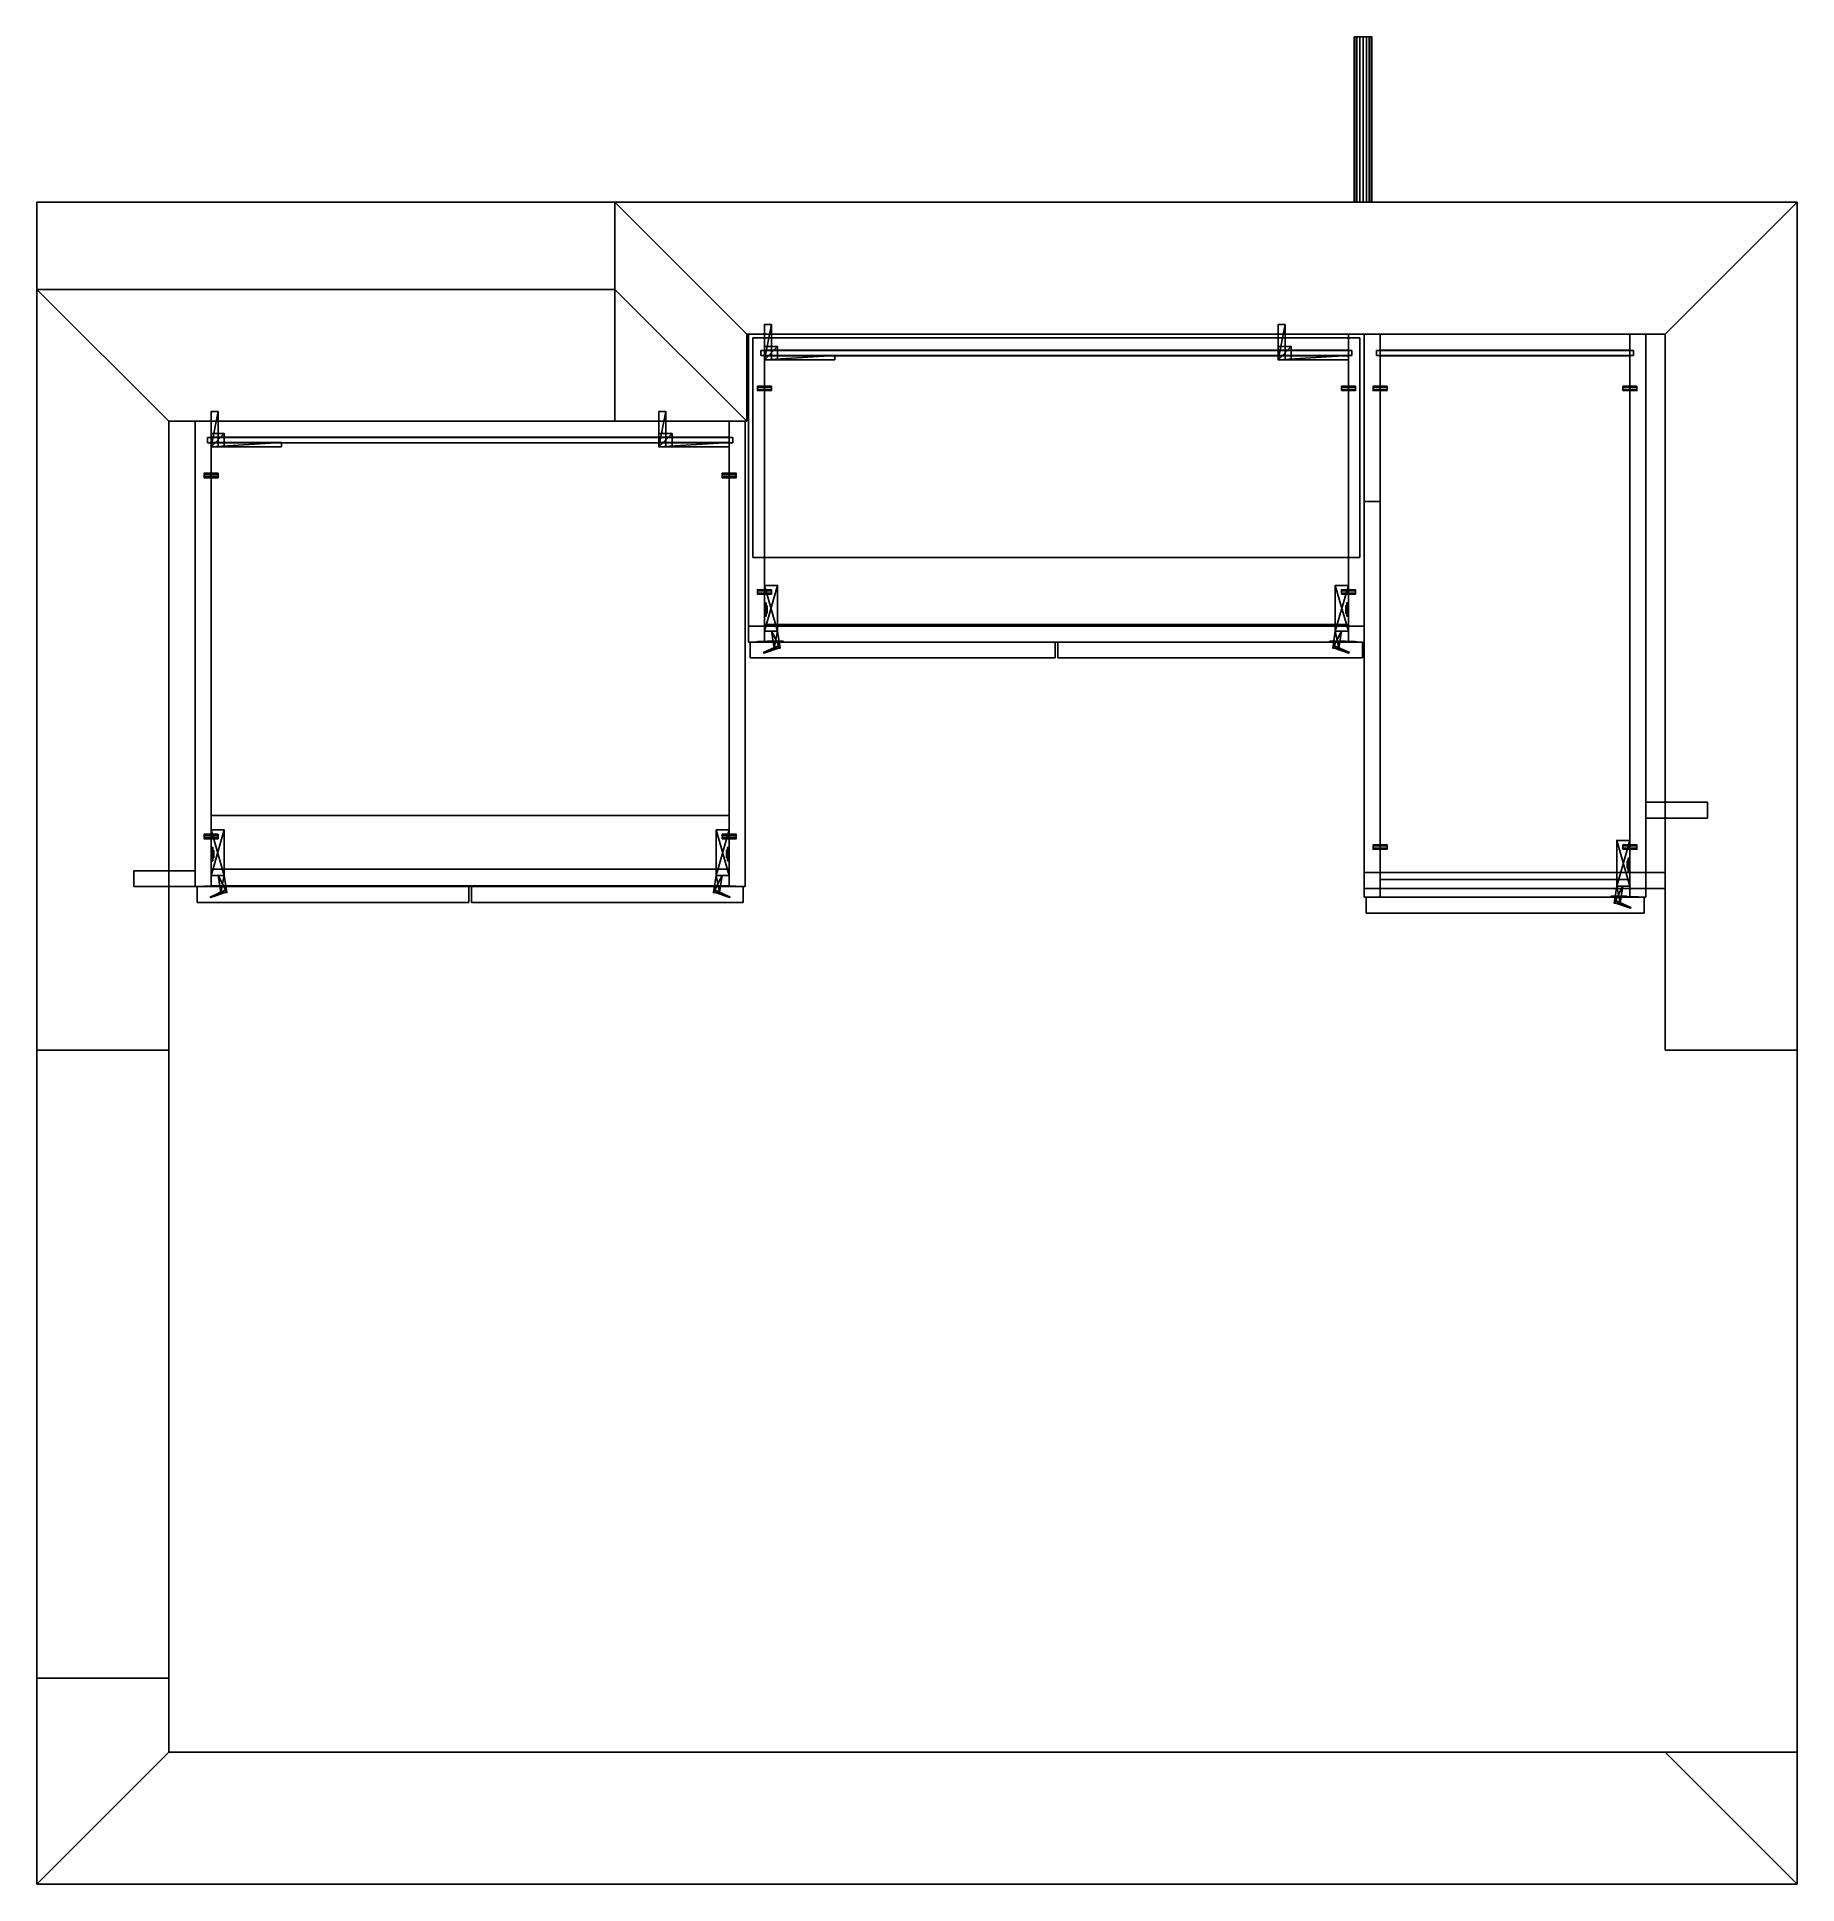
# Model space of a CAD drawing. Extents: x -150 to 1851, y -150 to 1950.
import ezdxf

# ---------------------------------------------------------------- set-up
doc = ezdxf.new("R2010")
doc.units = 0
for name, color, linetype in [('LAYER0', 7, 'CONTINUOUS'), ('LAYER1', 7, 'CONTINUOUS'), ('LAYER10', 253, 'CONTINUOUS'), ('LAYER100', 7, 'CONTINUOUS'), ('LAYER101', 7, 'CONTINUOUS'), ('LAYER102', 7, 'CONTINUOUS'), ('LAYER103', 254, 'CONTINUOUS'), ('LAYER104', 254, 'CONTINUOUS'), ('LAYER105', 254, 'CONTINUOUS'), ('LAYER106', 254, 'CONTINUOUS'), ('LAYER107', 28, 'CONTINUOUS'), ('LAYER108', 253, 'CONTINUOUS'), ('LAYER109', 28, 'CONTINUOUS'), ('LAYER11', 2, 'CONTINUOUS'), ('LAYER110', 253, 'CONTINUOUS'), ('LAYER111', 253, 'CONTINUOUS'), ('LAYER112', 28, 'CONTINUOUS'), ('LAYER113', 253, 'CONTINUOUS'), ('LAYER114', 28, 'CONTINUOUS'), ('LAYER115', 253, 'CONTINUOUS'), ('LAYER116', 253, 'CONTINUOUS'), ('LAYER117', 253, 'CONTINUOUS'), ('LAYER118', 253, 'CONTINUOUS'), ('LAYER12', 7, 'CONTINUOUS'), ('LAYER13', 253, 'CONTINUOUS'), ('LAYER14', 253, 'CONTINUOUS'), ('LAYER15', 253, 'CONTINUOUS'), ('LAYER16', 253, 'CONTINUOUS'), ('LAYER17', 253, 'CONTINUOUS'), ('LAYER18', 253, 'CONTINUOUS'), ('LAYER19', 2, 'CONTINUOUS'), ('LAYER2', 7, 'CONTINUOUS'), ('LAYER20', 7, 'CONTINUOUS'), ('LAYER21', 253, 'CONTINUOUS'), ('LAYER22', 253, 'CONTINUOUS'), ('LAYER23', 253, 'CONTINUOUS'), ('LAYER24', 253, 'CONTINUOUS'), ('LAYER25', 253, 'CONTINUOUS'), ('LAYER26', 253, 'CONTINUOUS'), ('LAYER27', 7, 'CONTINUOUS'), ('LAYER28', 254, 'CONTINUOUS'), ('LAYER29', 254, 'CONTINUOUS'), ('LAYER3', 7, 'CONTINUOUS'), ('LAYER30', 254, 'CONTINUOUS'), ('LAYER31', 254, 'CONTINUOUS'), ('LAYER32', 28, 'CONTINUOUS'), ('LAYER33', 253, 'CONTINUOUS'), ('LAYER34', 28, 'CONTINUOUS'), ('LAYER35', 253, 'CONTINUOUS'), ('LAYER36', 253, 'CONTINUOUS'), ('LAYER37', 28, 'CONTINUOUS'), ('LAYER38', 253, 'CONTINUOUS'), ('LAYER39', 28, 'CONTINUOUS'), ('LAYER4', 7, 'CONTINUOUS'), ('LAYER40', 253, 'CONTINUOUS'), ('LAYER41', 253, 'CONTINUOUS'), ('LAYER42', 7, 'CONTINUOUS'), ('LAYER43', 7, 'CONTINUOUS'), ('LAYER44', 7, 'CONTINUOUS'), ('LAYER45', 7, 'CONTINUOUS'), ('LAYER46', 253, 'CONTINUOUS'), ('LAYER47', 253, 'CONTINUOUS'), ('LAYER48', 7, 'CONTINUOUS'), ('LAYER49', 28, 'CONTINUOUS'), ('LAYER5', 7, 'CONTINUOUS'), ('LAYER50', 253, 'CONTINUOUS'), ('LAYER51', 28, 'CONTINUOUS'), ('LAYER52', 253, 'CONTINUOUS'), ('LAYER53', 28, 'CONTINUOUS'), ('LAYER54', 253, 'CONTINUOUS'), ('LAYER55', 28, 'CONTINUOUS'), ('LAYER56', 253, 'CONTINUOUS'), ('LAYER57', 28, 'CONTINUOUS'), ('LAYER58', 253, 'CONTINUOUS'), ('LAYER59', 253, 'CONTINUOUS'), ('LAYER6', 7, 'CONTINUOUS'), ('LAYER60', 7, 'CONTINUOUS'), ('LAYER61', 254, 'CONTINUOUS'), ('LAYER62', 254, 'CONTINUOUS'), ('LAYER63', 254, 'CONTINUOUS'), ('LAYER64', 254, 'CONTINUOUS'), ('LAYER65', 7, 'CONTINUOUS'), ('LAYER66', 254, 'CONTINUOUS'), ('LAYER67', 254, 'CONTINUOUS'), ('LAYER68', 254, 'CONTINUOUS'), ('LAYER69', 254, 'CONTINUOUS'), ('LAYER7', 253, 'CONTINUOUS'), ('LAYER70', 253, 'CONTINUOUS'), ('LAYER71', 253, 'CONTINUOUS'), ('LAYER72', 253, 'CONTINUOUS'), ('LAYER73', 253, 'CONTINUOUS'), ('LAYER74', 7, 'CONTINUOUS'), ('LAYER75', 7, 'CONTINUOUS'), ('LAYER76', 7, 'CONTINUOUS'), ('LAYER77', 253, 'CONTINUOUS'), ('LAYER78', 7, 'CONTINUOUS'), ('LAYER79', 7, 'CONTINUOUS'), ('LAYER8', 7, 'CONTINUOUS'), ('LAYER80', 2, 'CONTINUOUS'), ('LAYER81', 7, 'CONTINUOUS'), ('LAYER82', 253, 'CONTINUOUS'), ('LAYER83', 253, 'CONTINUOUS'), ('LAYER84', 253, 'CONTINUOUS'), ('LAYER85', 253, 'CONTINUOUS'), ('LAYER86', 253, 'CONTINUOUS'), ('LAYER87', 253, 'CONTINUOUS'), ('LAYER88', 7, 'CONTINUOUS'), ('LAYER89', 2, 'CONTINUOUS'), ('LAYER9', 253, 'CONTINUOUS'), ('LAYER90', 7, 'CONTINUOUS'), ('LAYER91', 253, 'CONTINUOUS'), ('LAYER92', 253, 'CONTINUOUS'), ('LAYER93', 253, 'CONTINUOUS'), ('LAYER94', 253, 'CONTINUOUS'), ('LAYER95', 253, 'CONTINUOUS'), ('LAYER96', 253, 'CONTINUOUS'), ('LAYER97', 253, 'CONTINUOUS'), ('LAYER98', 253, 'CONTINUOUS'), ('LAYER99', 7, 'CONTINUOUS')]:
    doc.layers.add(name, color=color, linetype=linetype)

msp = doc.modelspace()

# ---------------------------------------------------------------- linework, layer by layer
at = {"layer": 'LAYER0', "invisible_edges": 1}
for points in [[(1851, 1762, -5), (-150, -150, -5), (-150, 1762, -5), (1851, 1762, -5)], [(-150, -150, -5), (1851, 1762, -5), (1851, -150, -5), (-150, -150, -5)], [(-150, 1762), (1851, 1762, -5), (-150, 1762, -5), (-150, 1762)], [(1851, 1762, -5), (-150, 1762), (1851, 1762), (1851, 1762, -5)], [(-150, 1762), (-150, -150, -5), (-150, -150), (-150, 1762)], [(-150, -150, -5), (-150, 1762), (-150, 1762, -5), (-150, -150, -5)], [(1851, -150), (-150, 1762), (-150, -150), (1851, -150)], [(-150, 1762), (1851, -150), (1851, 1762), (-150, 1762)], [(1851, 1762, -5), (1851, -150), (1851, -150, -5), (1851, 1762, -5)], [(1851, -150), (1851, 1762, -5), (1851, 1762), (1851, -150)], [(1851, -150), (-150, -150, -5), (1851, -150, -5), (1851, -150)], [(-150, -150, -5), (1851, -150), (-150, -150), (-150, -150, -5)]]:
    msp.add_3dface(points, dxfattribs=at)
at = {"layer": 'LAYER1'}
for points, invisible_edges in [([(0, 1513), (-150, 798), (-150, 1663), (0, 1513)], 1), ([(-150, 1663), (0, 1513, 2407), (0, 1513), (-150, 1663)], 1), ([(0, 1513, 2407), (-150, 1663), (-150, 1663, 2407), (0, 1513, 2407)], 1), ([(-150, 1663), (-150, 1179, 1078), (-150, 1663, 2407), (-150, 1663)], 3), ([(-150, 1663), (-150, 802, 1078), (-150, 1179, 1078), (-150, 1663)], 5), ([(-150, 798), (-150, 802, 1078), (-150, 1663), (-150, 798)], 3), ([(-150, 1179, 2165), (-150, 1663, 2407), (-150, 1179, 1078), (-150, 1179, 2165)], 3), ([(-150, 802, 2165), (-150, 1663, 2407), (-150, 1179, 2165), (-150, 802, 2165)], 3), ([(-150, 798, 2165), (-150, 1663, 2407), (-150, 802, 2165), (-150, 798, 2165)], 7), ([(-150, 84, 2165), (-150, 1663, 2407), (-150, 798, 2165), (-150, 84, 2165)], 3), ([(-150, 84, 2165), (-150, -150, 2407), (-150, 1663, 2407), (-150, 84, 2165)], 5), ([(0, 0, 2407), (-150, 1663, 2407), (-150, -150, 2407), (0, 0, 2407)], 1), ([(-150, 1663, 2407), (0, 0, 2407), (0, 1513, 2407), (-150, 1663, 2407)], 1), ([(-150, 798), (0, 1513), (0, 798), (-150, 798)], 1), ([(0, 1513, 2407), (0, 1179, 2165), (0, 1513), (0, 1513, 2407)], 3), ([(0, 1513, 2407), (0, 802, 2165), (0, 1179, 2165), (0, 1513, 2407)], 5), ([(0, 1513, 2407), (0, 798, 2165), (0, 802, 2165), (0, 1513, 2407)], 7), ([(0, 1513, 2407), (0, 84, 2165), (0, 798, 2165), (0, 1513, 2407)], 5), ([(0, 0, 2407), (0, 84, 2165), (0, 1513, 2407), (0, 0, 2407)], 3), ([(0, 1179, 1078), (0, 1513), (0, 1179, 2165), (0, 1179, 1078)], 3), ([(0, 802, 1078), (0, 1513), (0, 1179, 1078), (0, 802, 1078)], 3), ([(0, 802, 1078), (0, 798), (0, 1513), (0, 802, 1078)], 5), ([(-150, 802, 1078), (-150, 798), (-150, 802, 2165), (-150, 802, 1078)], 3), ([(-150, 798, 2165), (-150, 802, 2165), (-150, 798), (-150, 798, 2165)], 3), ([(0, 802, 2165), (0, 798, 2165), (0, 802, 1078), (0, 802, 2165)], 3), ([(0, 798), (0, 802, 1078), (0, 798, 2165), (0, 798)], 3), ([(-150, -150), (0, 84), (0, 0), (-150, -150)], 1), ([(0, 84), (-150, -150), (-150, 84), (0, 84)], 1), ([(-150, -150, 2407), (-150, 84, 2165), (-150, -150), (-150, -150, 2407)], 3), ([(-150, 84), (-150, -150), (-150, 84, 2165), (-150, 84)], 2), ([(0, 0, 2407), (0, 84), (0, 84, 2165), (0, 0, 2407)], 5), ([(0, 84), (0, 0, 2407), (0, 0), (0, 84)], 1), ([(0, 0), (-150, -150, 2407), (-150, -150), (0, 0)], 1), ([(-150, -150, 2407), (0, 0), (0, 0, 2407), (-150, -150, 2407)], 1)]:
    msp.add_3dface(points, dxfattribs=dict(at, invisible_edges=invisible_edges))
at = {"layer": 'LAYER10', "invisible_edges": 1}
for points in [[(1341, 1612, 1820), (1341, 1262, 2360), (1341, 1612, 2360), (1341, 1612, 1820)], [(1341, 1262, 2360), (1341, 1612, 1820), (1341, 1262, 1820), (1341, 1262, 2360)], [(1341, 1612, 1820), (1359, 1262, 1820), (1341, 1262, 1820), (1341, 1612, 1820)], [(1359, 1262, 1820), (1341, 1612, 1820), (1359, 1612, 1820), (1359, 1262, 1820)], [(1359, 1612, 2360), (1341, 1262, 2360), (1359, 1262, 2360), (1359, 1612, 2360)], [(1341, 1262, 2360), (1359, 1612, 2360), (1341, 1612, 2360), (1341, 1262, 2360)], [(1359, 1612, 2360), (1341, 1612, 1820), (1341, 1612, 2360), (1359, 1612, 2360)], [(1341, 1612, 1820), (1359, 1612, 2360), (1359, 1612, 1820), (1341, 1612, 1820)], [(1359, 1262, 1820), (1359, 1612, 2360), (1359, 1262, 2360), (1359, 1262, 1820)], [(1359, 1612, 2360), (1359, 1262, 1820), (1359, 1612, 1820), (1359, 1612, 2360)], [(1359, 1262, 1820), (1341, 1262, 2360), (1341, 1262, 1820), (1359, 1262, 1820)], [(1341, 1262, 2360), (1359, 1262, 1820), (1359, 1262, 2360), (1341, 1262, 2360)]]:
    msp.add_3dface(points, dxfattribs=at)
at = {"layer": 'LAYER100', "invisible_edges": 1}
for points in [[(637, 1065, 869.5), (48, 985, 869.5), (48, 1065, 869.5), (637, 1065, 869.5)], [(48, 985, 869.5), (637, 1065, 869.5), (637, 985, 869.5), (48, 985, 869.5)], [(48, 1065, 887.5), (48, 985, 869.5), (48, 985, 887.5), (48, 1065, 887.5)], [(48, 985, 869.5), (48, 1065, 887.5), (48, 1065, 869.5), (48, 985, 869.5)], [(48, 1065, 887.5), (637, 1065, 869.5), (48, 1065, 869.5), (48, 1065, 887.5)], [(637, 1065, 869.5), (48, 1065, 887.5), (637, 1065, 887.5), (637, 1065, 869.5)], [(637, 985, 887.5), (48, 1065, 887.5), (48, 985, 887.5), (637, 985, 887.5)], [(48, 1065, 887.5), (637, 985, 887.5), (637, 1065, 887.5), (48, 1065, 887.5)], [(637, 1065, 869.5), (637, 985, 887.5), (637, 985, 869.5), (637, 1065, 869.5)], [(637, 985, 887.5), (637, 1065, 869.5), (637, 1065, 887.5), (637, 985, 887.5)], [(637, 985, 887.5), (48, 985, 869.5), (637, 985, 869.5), (637, 985, 887.5)], [(48, 985, 869.5), (637, 985, 887.5), (48, 985, 887.5), (48, 985, 869.5)]]:
    msp.add_3dface(points, dxfattribs=at)
at = {"layer": 'LAYER101', "invisible_edges": 1}
for points in [[(48, 1513, 767.5), (637, 1513, 887.5), (637, 1513, 767.5), (48, 1513, 767.5)], [(637, 1513, 887.5), (48, 1513, 767.5), (48, 1513, 887.5), (637, 1513, 887.5)], [(48, 1495, 887.5), (637, 1513, 887.5), (48, 1513, 887.5), (48, 1495, 887.5)], [(637, 1513, 887.5), (48, 1495, 887.5), (637, 1495, 887.5), (637, 1513, 887.5)], [(48, 1513, 767.5), (48, 1495, 887.5), (48, 1513, 887.5), (48, 1513, 767.5)], [(48, 1495, 887.5), (48, 1513, 767.5), (48, 1495, 767.5), (48, 1495, 887.5)], [(637, 1495, 767.5), (48, 1513, 767.5), (637, 1513, 767.5), (637, 1495, 767.5)], [(48, 1513, 767.5), (637, 1495, 767.5), (48, 1495, 767.5), (48, 1513, 767.5)], [(637, 1495, 767.5), (637, 1513, 887.5), (637, 1495, 887.5), (637, 1495, 767.5)], [(637, 1513, 887.5), (637, 1495, 767.5), (637, 1513, 767.5), (637, 1513, 887.5)], [(48, 1495, 887.5), (637, 1495, 767.5), (637, 1495, 887.5), (48, 1495, 887.5)], [(637, 1495, 767.5), (48, 1495, 887.5), (48, 1495, 767.5), (637, 1495, 767.5)]]:
    msp.add_3dface(points, dxfattribs=at)
at = {"layer": 'LAYER102', "invisible_edges": 1}
for points in [[(637, 1488.4, 510), (48, 1004, 510), (48, 1488.4, 510), (637, 1488.4, 510)], [(48, 1004, 510), (637, 1488.4, 510), (637, 1004, 510), (48, 1004, 510)], [(48, 1488.4, 528), (48, 1004, 510), (48, 1004, 528), (48, 1488.4, 528)], [(48, 1004, 510), (48, 1488.4, 528), (48, 1488.4, 510), (48, 1004, 510)], [(48, 1488.4, 528), (637, 1488.4, 510), (48, 1488.4, 510), (48, 1488.4, 528)], [(637, 1488.4, 510), (48, 1488.4, 528), (637, 1488.4, 528), (637, 1488.4, 510)], [(637, 1004, 528), (48, 1488.4, 528), (48, 1004, 528), (637, 1004, 528)], [(48, 1488.4, 528), (637, 1004, 528), (637, 1488.4, 528), (48, 1488.4, 528)], [(637, 1488.4, 510), (637, 1004, 528), (637, 1004, 510), (637, 1488.4, 510)], [(637, 1004, 528), (637, 1488.4, 510), (637, 1488.4, 528), (637, 1004, 528)], [(637, 1004, 528), (48, 1004, 510), (637, 1004, 510), (637, 1004, 528)], [(48, 1004, 510), (637, 1004, 528), (48, 1004, 528), (48, 1004, 510)]]:
    msp.add_3dface(points, dxfattribs=at)
at = {"layer": 'LAYER103'}
for points in [[(40, 1038.5, 507.5), (40, 1043.5, 507.5), (40, 1042.25, 509.665), (40, 1039.75, 509.665)], [(40, 1038.5, 507.5), (40, 1039.75, 505.3349), (40, 1042.25, 505.3349), (40, 1043.5, 507.5)], [(47.95, 1044, 507.5), (47.95, 1038, 507.5), (47.95, 1039.5, 510.0981), (47.95, 1042.5, 510.0981)], [(47.95, 1044, 507.5), (47.95, 1038, 507.5), (47.95, 1039.5, 504.9019), (47.95, 1042.5, 504.9019)], [(48.05, 1044, 507.5), (48.05, 1038, 507.5), (48.05, 1039.5, 510.0981), (48.05, 1042.5, 510.0981)], [(48.05, 1044, 507.5), (48.05, 1038, 507.5), (48.05, 1039.5, 504.9019), (48.05, 1042.5, 504.9019)], [(56, 1038.5, 507.5), (56, 1043.5, 507.5), (56, 1042.25, 509.665), (56, 1039.75, 509.665)], [(56, 1038.5, 507.5), (56, 1039.75, 505.3349), (56, 1042.25, 505.3349), (56, 1043.5, 507.5)]]:
    msp.add_3dface(points, dxfattribs=at)
at = {"layer": 'LAYER104'}
for points in [[(40, 1448.9, 507.5), (40, 1453.9, 507.5), (40, 1452.65, 509.665), (40, 1450.15, 509.665)], [(40, 1448.9, 507.5), (40, 1450.15, 505.3349), (40, 1452.65, 505.3349), (40, 1453.9, 507.5)], [(47.95, 1454.4, 507.5), (47.95, 1448.4, 507.5), (47.95, 1449.9, 510.0981), (47.95, 1452.9, 510.0981)], [(47.95, 1454.4, 507.5), (47.95, 1448.4, 507.5), (47.95, 1449.9, 504.9019), (47.95, 1452.9, 504.9019)], [(48.05, 1454.4, 507.5), (48.05, 1448.4, 507.5), (48.05, 1449.9, 510.0981), (48.05, 1452.9, 510.0981)], [(48.05, 1454.4, 507.5), (48.05, 1448.4, 507.5), (48.05, 1449.9, 504.9019), (48.05, 1452.9, 504.9019)], [(56, 1448.9, 507.5), (56, 1453.9, 507.5), (56, 1452.65, 509.665), (56, 1450.15, 509.665)], [(56, 1448.9, 507.5), (56, 1450.15, 505.3349), (56, 1452.65, 505.3349), (56, 1453.9, 507.5)]]:
    msp.add_3dface(points, dxfattribs=at)
at = {"layer": 'LAYER105'}
for points in [[(629, 1038.5, 507.5), (629, 1043.5, 507.5), (629, 1042.25, 509.665), (629, 1039.75, 509.665)], [(629, 1038.5, 507.5), (629, 1039.75, 505.3349), (629, 1042.25, 505.3349), (629, 1043.5, 507.5)], [(636.95, 1044, 507.5), (636.95, 1038, 507.5), (636.95, 1039.5, 510.0981), (636.95, 1042.5, 510.0981)], [(636.95, 1044, 507.5), (636.95, 1038, 507.5), (636.95, 1039.5, 504.9019), (636.95, 1042.5, 504.9019)], [(637.05, 1044, 507.5), (637.05, 1038, 507.5), (637.05, 1039.5, 510.0981), (637.05, 1042.5, 510.0981)], [(637.05, 1044, 507.5), (637.05, 1038, 507.5), (637.05, 1039.5, 504.9019), (637.05, 1042.5, 504.9019)], [(645, 1038.5, 507.5), (645, 1043.5, 507.5), (645, 1042.25, 509.665), (645, 1039.75, 509.665)], [(645, 1038.5, 507.5), (645, 1039.75, 505.3349), (645, 1042.25, 505.3349), (645, 1043.5, 507.5)]]:
    msp.add_3dface(points, dxfattribs=at)
at = {"layer": 'LAYER106'}
for points in [[(629, 1448.9, 507.5), (629, 1453.9, 507.5), (629, 1452.65, 509.665), (629, 1450.15, 509.665)], [(629, 1448.9, 507.5), (629, 1450.15, 505.3349), (629, 1452.65, 505.3349), (629, 1453.9, 507.5)], [(636.95, 1454.4, 507.5), (636.95, 1448.4, 507.5), (636.95, 1449.9, 510.0981), (636.95, 1452.9, 510.0981)], [(636.95, 1454.4, 507.5), (636.95, 1448.4, 507.5), (636.95, 1449.9, 504.9019), (636.95, 1452.9, 504.9019)], [(637.05, 1454.4, 507.5), (637.05, 1448.4, 507.5), (637.05, 1449.9, 510.0981), (637.05, 1452.9, 510.0981)], [(637.05, 1454.4, 507.5), (637.05, 1448.4, 507.5), (637.05, 1449.9, 504.9019), (637.05, 1452.9, 504.9019)], [(645, 1448.9, 507.5), (645, 1453.9, 507.5), (645, 1452.65, 509.665), (645, 1450.15, 509.665)], [(645, 1448.9, 507.5), (645, 1450.15, 505.3349), (645, 1452.65, 505.3349), (645, 1453.9, 507.5)]]:
    msp.add_3dface(points, dxfattribs=at)
at = {"layer": 'LAYER107'}
for points in [[(615.5, 985, 274), (615.5, 984, 274), (615.5, 985, 274)], [(615.5, 985, 232), (633.5, 985, 232), (633.5, 985, 232), (615.5, 985, 232)], [(615.5, 985, 274), (633.5, 985, 274), (633.5, 985, 274), (615.5, 985, 274)], [(633.5, 985, 232), (633.5, 984, 232), (615.5, 984, 232), (615.5, 985, 232)], [(615.5, 984, 232), (615.5, 984, 274), (615.5, 985, 274), (615.5, 985, 232)], [(633.5, 985, 274), (633.5, 984, 274), (615.5, 984, 274), (615.5, 985, 274)], [(615.5, 984, 232), (633.5, 984, 232), (633.5, 984, 274), (615.5, 984, 274)], [(620.5, 985, 244), (620.5, 984, 244), (620.5, 984, 262), (620.5, 985, 262)], [(620.5, 985, 244), (620.5, 984, 244), (633.5, 984, 244), (633.5, 985, 244)], [(620.5, 985, 262), (620.5, 984, 262), (633.5, 984, 262), (633.5, 985, 262)], [(620.5, 984, 244), (620.5, 984, 262), (620.5, 984, 244)], [(633.5, 985, 244), (633.5, 984, 244), (633.5, 984, 232), (633.5, 985, 232)], [(633.5, 985, 262), (633.5, 984, 262), (633.5, 984, 274), (633.5, 985, 274)], [(633.5, 984, 244), (633.5, 984, 232), (633.5, 984, 244)], [(633.5, 984, 262), (633.5, 984, 274), (633.5, 984, 262)]]:
    msp.add_3dface(points, dxfattribs=at)
for points, invisible_edges in [([(615.5, 985, 274), (615.5, 985, 232), (620.5, 985, 244), (620.5, 985, 262)], 10), ([(615.5, 985, 232), (620.5, 985, 244), (633.5, 985, 244), (633.5, 985, 232)], 1), ([(615.5, 985, 274), (620.5, 985, 262), (633.5, 985, 262), (633.5, 985, 274)], 1), ([(633.5, 984.5, 262), (633.5, 984.5, 244), (620.5, 984.5, 244), (620.5, 984.5, 262)], 1), ([(637.7095, 984.5, 258.3167), (637.5, 984.5, 247.5), (633.5, 984.5, 244), (633.5, 984.5, 262)], 5), ([(633.5, 984.25, 240), (638.4749, 984.25, 240.9896), (637.5, 984.25, 247.5), (633.5, 984.25, 244)], 2), ([(638.4749, 984.25, 265.0104), (633.5, 984.25, 266), (633.5, 984.25, 262), (637.5, 984.25, 258.5)], 8), ([(644.5, 984.5, 258.5), (644.5, 984.5, 247.5), (637.5, 984.5, 247.5), (637.7095, 984.5, 258.3167)], 4), ([(638.4749, 984.25, 240.9896), (642.6924, 984.25, 243.8076), (641, 984.25, 247.5), (637.5, 984.25, 247.5)], 10), ([(642.6924, 984.25, 262.1924), (638.4749, 984.25, 265.0104), (637.5, 984.25, 258.5), (641, 984.25, 258.5)], 10), ([(642.6924, 984.25, 243.8076), (645.5104, 984.25, 248.0251), (644.5, 984.25, 247.5), (641, 984.25, 247.5)], 10), ([(645.5104, 984.25, 257.9749), (642.6924, 984.25, 262.1924), (641, 984.25, 258.5), (644.5, 984.25, 258.5)], 10), ([(645.5104, 984.25, 248.0251), (646.5, 984.25, 253), (644.5, 984.25, 253), (644.5, 984.25, 247.5)], 10), ([(646.5, 984.25, 253), (645.5104, 984.25, 257.9749), (644.5, 984.25, 258.5), (644.5, 984.25, 253)], 10)]:
    msp.add_3dface(points, dxfattribs=dict(at, invisible_edges=invisible_edges))
at = {"layer": 'LAYER108'}
for points in [[(637, 996.5, 246.2174), (622.0786, 996.5, 246.2174), (637, 1048.5, 246.2174), (637, 996.5, 246.2174)], [(637, 1048.5, 246.2174), (622.0786, 996.5, 246.2174), (622.0786, 1048.5, 246.2174), (637, 1048.5, 246.2174)], [(637, 1048.5, 246.2174), (622.0786, 1048.5, 246.2174), (637, 1048.5, 259.7826), (637, 1048.5, 246.2174)], [(637, 1048.5, 259.7826), (622.0786, 1048.5, 246.2174), (622.0786, 1048.5, 259.7826), (637, 1048.5, 259.7826)], [(637, 1048.5, 259.7826), (622.0786, 1048.5, 259.7826), (637, 996.5, 259.7826), (637, 1048.5, 259.7826)], [(637, 996.5, 259.7826), (622.0786, 1048.5, 259.7826), (622.0786, 996.5, 259.7826), (637, 996.5, 259.7826)], [(622.0786, 996.5, 246.2174), (622.0786, 996.5, 259.7826), (622.0786, 1048.5, 246.2174), (622.0786, 996.5, 246.2174)], [(622.0786, 1048.5, 246.2174), (622.0786, 996.5, 259.7826), (622.0786, 1048.5, 259.7826), (622.0786, 1048.5, 246.2174)], [(634.0157, 1021, 266.2909), (634.0157, 1025.243, 271.0869), (635.0105, 1021, 266.2909), (634.0157, 1021, 266.2909)], [(635.0105, 1021, 266.2909), (634.0157, 1025.243, 271.0869), (635.0105, 1025.243, 271.0869), (635.0105, 1021, 266.2909)], [(634.0157, 1025.243, 271.0869), (634.0157, 1021, 275.883), (635.0105, 1025.243, 271.0869), (634.0157, 1025.243, 271.0869)], [(635.0105, 1025.243, 271.0869), (634.0157, 1021, 275.883), (635.0105, 1021, 275.883), (635.0105, 1025.243, 271.0869)], [(634.0157, 1021, 275.883), (634.0157, 1025.243, 271.0869), (634.0157, 1016.757, 271.0869), (634.0157, 1021, 275.883)], [(634.0157, 1016.757, 271.0869), (634.0157, 1025.243, 271.0869), (634.0157, 1021, 266.2909), (634.0157, 1016.757, 271.0869)], [(634.0157, 1021, 230.117), (634.0157, 1025.243, 234.913), (635.0105, 1021, 230.117), (634.0157, 1021, 230.117)], [(635.0105, 1021, 230.117), (634.0157, 1025.243, 234.913), (635.0105, 1025.243, 234.913), (635.0105, 1021, 230.117)], [(634.0157, 1025.243, 234.913), (634.0157, 1021, 239.7091), (635.0105, 1025.243, 234.913), (634.0157, 1025.243, 234.913)], [(635.0105, 1025.243, 234.913), (634.0157, 1021, 239.7091), (635.0105, 1021, 239.7091), (635.0105, 1025.243, 234.913)], [(634.0157, 1021, 239.7091), (634.0157, 1025.243, 234.913), (634.0157, 1016.757, 234.913), (634.0157, 1021, 239.7091)], [(634.0157, 1016.757, 234.913), (634.0157, 1025.243, 234.913), (634.0157, 1021, 230.117), (634.0157, 1016.757, 234.913)], [(634.0157, 1016.757, 271.0869), (634.0157, 1021, 266.2909), (635.0105, 1016.757, 271.0869), (634.0157, 1016.757, 271.0869)], [(635.0105, 1016.757, 271.0869), (634.0157, 1021, 266.2909), (635.0105, 1021, 266.2909), (635.0105, 1016.757, 271.0869)], [(635.0105, 1021, 275.883), (634.0157, 1021, 275.883), (635.0105, 1016.757, 271.0869), (635.0105, 1021, 275.883)], [(635.0105, 1016.757, 271.0869), (634.0157, 1021, 275.883), (634.0157, 1016.757, 271.0869), (635.0105, 1016.757, 271.0869)], [(634.0157, 1016.757, 234.913), (634.0157, 1021, 230.117), (635.0105, 1016.757, 234.913), (634.0157, 1016.757, 234.913)], [(635.0105, 1016.757, 234.913), (634.0157, 1021, 230.117), (635.0105, 1021, 230.117), (635.0105, 1016.757, 234.913)], [(635.0105, 1021, 239.7091), (634.0157, 1021, 239.7091), (635.0105, 1016.757, 234.913), (635.0105, 1021, 239.7091)], [(635.0105, 1016.757, 234.913), (634.0157, 1021, 239.7091), (634.0157, 1016.757, 234.913), (635.0105, 1016.757, 234.913)], [(635.0105, 1013.5, 279), (637, 1013.5, 279), (637, 1028.5, 279), (635.0105, 1013.5, 279)], [(635.0105, 1013.5, 279), (637, 1028.5, 279), (635.0105, 1028.5, 279), (635.0105, 1013.5, 279)], [(635.0105, 1028.5, 279), (637, 1028.5, 279), (637, 1028.5, 227), (635.0105, 1028.5, 279)], [(635.0105, 1028.5, 279), (637, 1028.5, 227), (635.0105, 1028.5, 227), (635.0105, 1028.5, 279)], [(635.0105, 1028.5, 227), (637, 1028.5, 227), (637, 1013.5, 227), (635.0105, 1028.5, 227)], [(635.0105, 1028.5, 227), (637, 1013.5, 227), (635.0105, 1013.5, 227), (635.0105, 1028.5, 227)], [(635.0105, 1013.5, 227), (635.0105, 1013.5, 279), (635.0105, 1028.5, 279), (635.0105, 1013.5, 227)], [(635.0105, 1013.5, 227), (635.0105, 1028.5, 279), (635.0105, 1028.5, 227), (635.0105, 1013.5, 227)], [(635.0105, 1021, 275.883), (635.0105, 1025.243, 271.0869), (635.0105, 1021, 266.2909), (635.0105, 1021, 275.883)], [(635.0105, 1021, 239.7091), (635.0105, 1025.243, 234.913), (635.0105, 1021, 230.117), (635.0105, 1021, 239.7091)], [(635.0105, 1021, 275.883), (635.0105, 1021, 266.2909), (635.0105, 1016.757, 271.0869), (635.0105, 1021, 275.883)], [(635.0105, 1021, 239.7091), (635.0105, 1021, 230.117), (635.0105, 1016.757, 234.913), (635.0105, 1021, 239.7091)], [(637, 1013.5, 227), (637, 1013.5, 279), (635.0105, 1013.5, 279), (637, 1013.5, 227)], [(637, 1013.5, 227), (635.0105, 1013.5, 279), (635.0105, 1013.5, 227), (637, 1013.5, 227)], [(626.0576, 977.1346, 246.2174), (619.0942, 977.1346, 246.2174), (629.0419, 996.5, 246.2174), (626.0576, 977.1346, 246.2174)], [(629.0419, 996.5, 246.2174), (619.0942, 977.1346, 246.2174), (622.0786, 996.5, 246.2174), (629.0419, 996.5, 246.2174)], [(626.0576, 977.1346, 259.7826), (622.0786, 996.5, 259.7826), (619.0942, 977.1346, 259.7826), (626.0576, 977.1346, 259.7826)], [(619.0942, 977.1346, 246.2174), (619.0942, 977.1346, 259.7826), (622.0786, 996.5, 246.2174), (619.0942, 977.1346, 246.2174)], [(622.0786, 996.5, 246.2174), (619.0942, 977.1346, 259.7826), (622.0786, 996.5, 259.7826), (622.0786, 996.5, 246.2174)], [(629.0419, 996.5, 259.7826), (622.0786, 996.5, 259.7826), (626.0576, 977.1346, 259.7826), (629.0419, 996.5, 259.7826)], [(621.3081, 979.9246, 247.3477), (637.5906, 971.5, 247.3477), (619.8179, 977.5444, 247.3477), (621.3081, 979.9246, 247.3477)], [(621.3081, 979.9246, 258.652), (619.8179, 977.5444, 258.652), (638.0818, 972.0774, 258.652), (621.3081, 979.9246, 258.652)], [(638.0818, 972.0774, 258.652), (619.8179, 977.5444, 258.652), (637.5906, 971.5, 258.652), (638.0818, 972.0774, 258.652)], [(637.5906, 971.5, 247.3477), (637.5906, 971.5, 258.652), (619.8179, 977.5444, 247.3477), (637.5906, 971.5, 247.3477)], [(619.8179, 977.5444, 247.3477), (637.5906, 971.5, 258.652), (619.8179, 977.5444, 258.652), (619.8179, 977.5444, 247.3477)], [(638.0818, 972.0774, 247.3477), (637.5906, 971.5, 247.3477), (621.3081, 979.9246, 247.3477), (638.0818, 972.0774, 247.3477)]]:
    msp.add_3dface(points, dxfattribs=at)
at = {"layer": 'LAYER109'}
for points in [[(615.5, 985, 806), (615.5, 984, 806), (615.5, 985, 806)], [(615.5, 985, 764), (633.5, 985, 764), (633.5, 985, 764), (615.5, 985, 764)], [(615.5, 985, 806), (633.5, 985, 806), (633.5, 985, 806), (615.5, 985, 806)], [(633.5, 985, 764), (633.5, 984, 764), (615.5, 984, 764), (615.5, 985, 764)], [(615.5, 984, 764), (615.5, 984, 806), (615.5, 985, 806), (615.5, 985, 764)], [(633.5, 985, 806), (633.5, 984, 806), (615.5, 984, 806), (615.5, 985, 806)], [(615.5, 984, 764), (633.5, 984, 764), (633.5, 984, 806), (615.5, 984, 806)], [(620.5, 985, 776), (620.5, 984, 776), (620.5, 984, 794), (620.5, 985, 794)], [(620.5, 985, 776), (620.5, 984, 776), (633.5, 984, 776), (633.5, 985, 776)], [(620.5, 985, 794), (620.5, 984, 794), (633.5, 984, 794), (633.5, 985, 794)], [(620.5, 984, 776), (620.5, 984, 794), (620.5, 984, 776)], [(633.5, 985, 776), (633.5, 984, 776), (633.5, 984, 764), (633.5, 985, 764)], [(633.5, 985, 794), (633.5, 984, 794), (633.5, 984, 806), (633.5, 985, 806)], [(633.5, 984, 776), (633.5, 984, 764), (633.5, 984, 776)], [(633.5, 984, 794), (633.5, 984, 806), (633.5, 984, 794)]]:
    msp.add_3dface(points, dxfattribs=at)
for points, invisible_edges in [([(615.5, 985, 806), (615.5, 985, 764), (620.5, 985, 776), (620.5, 985, 794)], 10), ([(615.5, 985, 764), (620.5, 985, 776), (633.5, 985, 776), (633.5, 985, 764)], 1), ([(615.5, 985, 806), (620.5, 985, 794), (633.5, 985, 794), (633.5, 985, 806)], 1), ([(633.5, 984.5, 794), (633.5, 984.5, 776), (620.5, 984.5, 776), (620.5, 984.5, 794)], 1), ([(637.7095, 984.5, 790.3167), (637.5, 984.5, 779.5), (633.5, 984.5, 776), (633.5, 984.5, 794)], 5), ([(633.5, 984.25, 772), (638.4749, 984.25, 772.9896), (637.5, 984.25, 779.5), (633.5, 984.25, 776)], 2), ([(638.4749, 984.25, 797.0104), (633.5, 984.25, 798), (633.5, 984.25, 794), (637.5, 984.25, 790.5)], 8), ([(644.5, 984.5, 790.5), (644.5, 984.5, 779.5), (637.5, 984.5, 779.5), (637.7095, 984.5, 790.3167)], 4), ([(638.4749, 984.25, 772.9896), (642.6924, 984.25, 775.8076), (641, 984.25, 779.5), (637.5, 984.25, 779.5)], 10), ([(642.6924, 984.25, 794.1924), (638.4749, 984.25, 797.0104), (637.5, 984.25, 790.5), (641, 984.25, 790.5)], 10), ([(642.6924, 984.25, 775.8076), (645.5104, 984.25, 780.0251), (644.5, 984.25, 779.5), (641, 984.25, 779.5)], 10), ([(645.5104, 984.25, 789.9749), (642.6924, 984.25, 794.1924), (641, 984.25, 790.5), (644.5, 984.25, 790.5)], 10), ([(645.5104, 984.25, 780.0251), (646.5, 984.25, 785), (644.5, 984.25, 785), (644.5, 984.25, 779.5)], 10), ([(646.5, 984.25, 785), (645.5104, 984.25, 789.9749), (644.5, 984.25, 790.5), (644.5, 984.25, 785)], 10)]:
    msp.add_3dface(points, dxfattribs=dict(at, invisible_edges=invisible_edges))
at = {"layer": 'LAYER11'}
for points in [[(757, 1583, 2318), (757, 1588, 2318), (677, 1583, 2318), (757, 1583, 2318)], [(677, 1583, 2318), (757, 1588, 2318), (677, 1588, 2318), (677, 1583, 2318)], [(677, 1583, 2318), (677, 1588, 2318), (677, 1583, 2295), (677, 1583, 2318)], [(677, 1583, 2295), (677, 1588, 2318), (677, 1588, 2295), (677, 1583, 2295)], [(757, 1583, 2295), (677, 1583, 2295), (757, 1588, 2295), (757, 1583, 2295)], [(757, 1588, 2295), (677, 1583, 2295), (677, 1588, 2295), (757, 1588, 2295)], [(757, 1588, 2295), (677, 1588, 2295), (757, 1588, 2318), (757, 1588, 2295)], [(757, 1588, 2318), (677, 1588, 2295), (677, 1588, 2318), (757, 1588, 2318)], [(757, 1583, 2318), (677, 1583, 2318), (757, 1583, 2295), (757, 1583, 2318)], [(757, 1583, 2295), (677, 1583, 2318), (677, 1583, 2295), (757, 1583, 2295)], [(757, 1583, 2295), (757, 1588, 2295), (757, 1583, 2318), (757, 1583, 2295)], [(757, 1583, 2318), (757, 1588, 2295), (757, 1588, 2318), (757, 1583, 2318)]]:
    msp.add_3dface(points, dxfattribs=at)
at = {"layer": 'LAYER110'}
for points in [[(637, 996.5, 778.2174), (622.0786, 996.5, 778.2174), (637, 1048.5, 778.2174), (637, 996.5, 778.2174)], [(637, 1048.5, 778.2174), (622.0786, 996.5, 778.2174), (622.0786, 1048.5, 778.2174), (637, 1048.5, 778.2174)], [(637, 1048.5, 778.2174), (622.0786, 1048.5, 778.2174), (637, 1048.5, 791.7826), (637, 1048.5, 778.2174)], [(637, 1048.5, 791.7826), (622.0786, 1048.5, 778.2174), (622.0786, 1048.5, 791.7826), (637, 1048.5, 791.7826)], [(637, 1048.5, 791.7826), (622.0786, 1048.5, 791.7826), (637, 996.5, 791.7826), (637, 1048.5, 791.7826)], [(637, 996.5, 791.7826), (622.0786, 1048.5, 791.7826), (622.0786, 996.5, 791.7826), (637, 996.5, 791.7826)], [(622.0786, 996.5, 778.2174), (622.0786, 996.5, 791.7826), (622.0786, 1048.5, 778.2174), (622.0786, 996.5, 778.2174)], [(622.0786, 1048.5, 778.2174), (622.0786, 996.5, 791.7826), (622.0786, 1048.5, 791.7826), (622.0786, 1048.5, 778.2174)], [(634.0157, 1021, 798.291), (634.0157, 1025.243, 803.087), (635.0105, 1021, 798.291), (634.0157, 1021, 798.291)], [(635.0105, 1021, 798.291), (634.0157, 1025.243, 803.087), (635.0105, 1025.243, 803.087), (635.0105, 1021, 798.291)], [(634.0157, 1025.243, 803.087), (634.0157, 1021, 807.883), (635.0105, 1025.243, 803.087), (634.0157, 1025.243, 803.087)], [(635.0105, 1025.243, 803.087), (634.0157, 1021, 807.883), (635.0105, 1021, 807.883), (635.0105, 1025.243, 803.087)], [(634.0157, 1021, 807.883), (634.0157, 1025.243, 803.087), (634.0157, 1016.757, 803.087), (634.0157, 1021, 807.883)], [(634.0157, 1016.757, 803.087), (634.0157, 1025.243, 803.087), (634.0157, 1021, 798.291), (634.0157, 1016.757, 803.087)], [(634.0157, 1021, 762.117), (634.0157, 1025.243, 766.913), (635.0105, 1021, 762.117), (634.0157, 1021, 762.117)], [(635.0105, 1021, 762.117), (634.0157, 1025.243, 766.913), (635.0105, 1025.243, 766.913), (635.0105, 1021, 762.117)], [(634.0157, 1025.243, 766.913), (634.0157, 1021, 771.709), (635.0105, 1025.243, 766.913), (634.0157, 1025.243, 766.913)], [(635.0105, 1025.243, 766.913), (634.0157, 1021, 771.709), (635.0105, 1021, 771.709), (635.0105, 1025.243, 766.913)], [(634.0157, 1021, 771.709), (634.0157, 1025.243, 766.913), (634.0157, 1016.757, 766.913), (634.0157, 1021, 771.709)], [(634.0157, 1016.757, 766.913), (634.0157, 1025.243, 766.913), (634.0157, 1021, 762.117), (634.0157, 1016.757, 766.913)], [(634.0157, 1016.757, 803.087), (634.0157, 1021, 798.291), (635.0105, 1016.757, 803.087), (634.0157, 1016.757, 803.087)], [(635.0105, 1016.757, 803.087), (634.0157, 1021, 798.291), (635.0105, 1021, 798.291), (635.0105, 1016.757, 803.087)], [(635.0105, 1021, 807.883), (634.0157, 1021, 807.883), (635.0105, 1016.757, 803.087), (635.0105, 1021, 807.883)], [(635.0105, 1016.757, 803.087), (634.0157, 1021, 807.883), (634.0157, 1016.757, 803.087), (635.0105, 1016.757, 803.087)], [(634.0157, 1016.757, 766.913), (634.0157, 1021, 762.117), (635.0105, 1016.757, 766.913), (634.0157, 1016.757, 766.913)], [(635.0105, 1016.757, 766.913), (634.0157, 1021, 762.117), (635.0105, 1021, 762.117), (635.0105, 1016.757, 766.913)], [(635.0105, 1021, 771.709), (634.0157, 1021, 771.709), (635.0105, 1016.757, 766.913), (635.0105, 1021, 771.709)], [(635.0105, 1016.757, 766.913), (634.0157, 1021, 771.709), (634.0157, 1016.757, 766.913), (635.0105, 1016.757, 766.913)], [(635.0105, 1013.5, 811), (637, 1013.5, 811), (637, 1028.5, 811), (635.0105, 1013.5, 811)], [(635.0105, 1013.5, 811), (637, 1028.5, 811), (635.0105, 1028.5, 811), (635.0105, 1013.5, 811)], [(635.0105, 1028.5, 811), (637, 1028.5, 811), (637, 1028.5, 759), (635.0105, 1028.5, 811)], [(635.0105, 1028.5, 811), (637, 1028.5, 759), (635.0105, 1028.5, 759), (635.0105, 1028.5, 811)], [(635.0105, 1028.5, 759), (637, 1028.5, 759), (637, 1013.5, 759), (635.0105, 1028.5, 759)], [(635.0105, 1028.5, 759), (637, 1013.5, 759), (635.0105, 1013.5, 759), (635.0105, 1028.5, 759)], [(635.0105, 1013.5, 759), (635.0105, 1013.5, 811), (635.0105, 1028.5, 811), (635.0105, 1013.5, 759)], [(635.0105, 1013.5, 759), (635.0105, 1028.5, 811), (635.0105, 1028.5, 759), (635.0105, 1013.5, 759)], [(635.0105, 1021, 807.883), (635.0105, 1025.243, 803.087), (635.0105, 1021, 798.291), (635.0105, 1021, 807.883)], [(635.0105, 1021, 771.709), (635.0105, 1025.243, 766.913), (635.0105, 1021, 762.117), (635.0105, 1021, 771.709)], [(635.0105, 1021, 807.883), (635.0105, 1021, 798.291), (635.0105, 1016.757, 803.087), (635.0105, 1021, 807.883)], [(635.0105, 1021, 771.709), (635.0105, 1021, 762.117), (635.0105, 1016.757, 766.913), (635.0105, 1021, 771.709)], [(637, 1013.5, 759), (637, 1013.5, 811), (635.0105, 1013.5, 811), (637, 1013.5, 759)], [(637, 1013.5, 759), (635.0105, 1013.5, 811), (635.0105, 1013.5, 759), (637, 1013.5, 759)], [(626.0576, 977.1346, 778.2174), (619.0942, 977.1346, 778.2174), (629.0419, 996.5, 778.2174), (626.0576, 977.1346, 778.2174)], [(629.0419, 996.5, 778.2174), (619.0942, 977.1346, 778.2174), (622.0786, 996.5, 778.2174), (629.0419, 996.5, 778.2174)], [(626.0576, 977.1346, 791.7826), (622.0786, 996.5, 791.7826), (619.0942, 977.1346, 791.7826), (626.0576, 977.1346, 791.7826)], [(619.0942, 977.1346, 778.2174), (619.0942, 977.1346, 791.7826), (622.0786, 996.5, 778.2174), (619.0942, 977.1346, 778.2174)], [(622.0786, 996.5, 778.2174), (619.0942, 977.1346, 791.7826), (622.0786, 996.5, 791.7826), (622.0786, 996.5, 778.2174)], [(629.0419, 996.5, 791.7826), (622.0786, 996.5, 791.7826), (626.0576, 977.1346, 791.7826), (629.0419, 996.5, 791.7826)], [(621.3081, 979.9246, 779.3477), (637.5906, 971.5, 779.3477), (619.8179, 977.5444, 779.3477), (621.3081, 979.9246, 779.3477)], [(621.3081, 979.9246, 790.652), (619.8179, 977.5444, 790.652), (638.0818, 972.0774, 790.652), (621.3081, 979.9246, 790.652)], [(638.0818, 972.0774, 790.652), (619.8179, 977.5444, 790.652), (637.5906, 971.5, 790.652), (638.0818, 972.0774, 790.652)], [(637.5906, 971.5, 779.3477), (637.5906, 971.5, 790.652), (619.8179, 977.5444, 779.3477), (637.5906, 971.5, 779.3477)], [(619.8179, 977.5444, 779.3477), (637.5906, 971.5, 790.652), (619.8179, 977.5444, 790.652), (619.8179, 977.5444, 779.3477)], [(638.0818, 972.0774, 779.3477), (637.5906, 971.5, 779.3477), (621.3081, 979.9246, 779.3477), (638.0818, 972.0774, 779.3477)]]:
    msp.add_3dface(points, dxfattribs=at)
at = {"layer": 'LAYER111', "invisible_edges": 1}
for points in [[(344, 984, 885), (653, 984, 153), (344, 984, 153), (344, 984, 885)], [(653, 984, 153), (344, 984, 885), (653, 984, 885), (653, 984, 153)], [(344, 966, 153), (653, 984, 153), (653, 966, 153), (344, 966, 153)], [(653, 984, 153), (344, 966, 153), (344, 984, 153), (653, 984, 153)], [(344, 984, 885), (653, 966, 885), (653, 984, 885), (344, 984, 885)], [(653, 966, 885), (344, 984, 885), (344, 966, 885), (653, 966, 885)], [(344, 966, 153), (344, 984, 885), (344, 984, 153), (344, 966, 153)], [(344, 984, 885), (344, 966, 153), (344, 966, 885), (344, 984, 885)], [(653, 966, 885), (344, 966, 153), (653, 966, 153), (653, 966, 885)], [(344, 966, 153), (653, 966, 885), (344, 966, 885), (344, 966, 153)], [(653, 966, 885), (653, 984, 153), (653, 984, 885), (653, 966, 885)], [(653, 984, 153), (653, 966, 885), (653, 966, 153), (653, 984, 153)]]:
    msp.add_3dface(points, dxfattribs=at)
at = {"layer": 'LAYER112'}
for points, invisible_edges in [([(39.48957, 984.25, 248.0251), (38.5, 984.25, 253), (40.5, 984.25, 253), (40.5, 984.25, 247.5)], 10), ([(38.5, 984.25, 253), (39.48957, 984.25, 257.9749), (40.5, 984.25, 258.5), (40.5, 984.25, 253)], 10), ([(42.30761, 984.25, 243.8076), (39.48957, 984.25, 248.0251), (40.5, 984.25, 247.5), (44, 984.25, 247.5)], 10), ([(39.48957, 984.25, 257.9749), (42.30761, 984.25, 262.1924), (44, 984.25, 258.5), (40.5, 984.25, 258.5)], 10), ([(40.5, 984.5, 258.5), (40.5, 984.5, 247.5), (47.5, 984.5, 247.5), (47.29048, 984.5, 258.3167)], 4), ([(46.52512, 984.25, 240.9896), (42.30761, 984.25, 243.8076), (44, 984.25, 247.5), (47.5, 984.25, 247.5)], 10), ([(42.30761, 984.25, 262.1924), (46.52512, 984.25, 265.0104), (47.5, 984.25, 258.5), (44, 984.25, 258.5)], 10), ([(51.5, 984.25, 240), (46.52512, 984.25, 240.9896), (47.5, 984.25, 247.5), (51.5, 984.25, 244)], 2), ([(46.52512, 984.25, 265.0104), (51.5, 984.25, 266), (51.5, 984.25, 262), (47.5, 984.25, 258.5)], 8), ([(47.29048, 984.5, 258.3167), (47.5, 984.5, 247.5), (51.5, 984.5, 244), (51.5, 984.5, 262)], 5), ([(69.5, 985, 232), (64.5, 985, 244), (51.5, 985, 244), (51.5, 985, 232)], 1), ([(69.5, 985, 274), (64.5, 985, 262), (51.5, 985, 262), (51.5, 985, 274)], 1), ([(51.5, 984.5, 262), (51.5, 984.5, 244), (64.5, 984.5, 244), (64.5, 984.5, 262)], 1), ([(69.5, 985, 274), (69.5, 985, 232), (64.5, 985, 244), (64.5, 985, 262)], 10)]:
    msp.add_3dface(points, dxfattribs=dict(at, invisible_edges=invisible_edges))
for points in [[(69.5, 985, 232), (51.5, 985, 232), (51.5, 985, 232), (69.5, 985, 232)], [(69.5, 985, 274), (51.5, 985, 274), (51.5, 985, 274), (69.5, 985, 274)], [(64.5, 985, 244), (64.5, 984, 244), (51.5, 984, 244), (51.5, 985, 244)], [(51.5, 985, 244), (51.5, 984, 244), (51.5, 984, 232), (51.5, 985, 232)], [(51.5, 985, 232), (51.5, 984, 232), (69.5, 984, 232), (69.5, 985, 232)], [(64.5, 985, 262), (64.5, 984, 262), (51.5, 984, 262), (51.5, 985, 262)], [(51.5, 985, 262), (51.5, 984, 262), (51.5, 984, 274), (51.5, 985, 274)], [(51.5, 985, 274), (51.5, 984, 274), (69.5, 984, 274), (69.5, 985, 274)], [(51.5, 984, 244), (51.5, 984, 232), (51.5, 984, 244)], [(51.5, 984, 262), (51.5, 984, 274), (51.5, 984, 262)], [(69.5, 984, 232), (51.5, 984, 232), (51.5, 984, 274), (69.5, 984, 274)], [(64.5, 985, 244), (64.5, 984, 244), (64.5, 984, 262), (64.5, 985, 262)], [(64.5, 984, 244), (64.5, 984, 262), (64.5, 984, 244)], [(69.5, 985, 274), (69.5, 984, 274), (69.5, 985, 274)], [(69.5, 984, 232), (69.5, 984, 274), (69.5, 985, 274), (69.5, 985, 232)]]:
    msp.add_3dface(points, dxfattribs=at)
at = {"layer": 'LAYER113'}
for points in [[(48, 1048.5, 246.2174), (62.92147, 996.5, 246.2174), (48, 996.5, 246.2174), (48, 1048.5, 246.2174)], [(62.92147, 1048.5, 246.2174), (62.92147, 996.5, 246.2174), (48, 1048.5, 246.2174), (62.92147, 1048.5, 246.2174)], [(48, 1048.5, 259.7826), (62.92147, 1048.5, 246.2174), (48, 1048.5, 246.2174), (48, 1048.5, 259.7826)], [(62.92147, 1048.5, 259.7826), (62.92147, 1048.5, 246.2174), (48, 1048.5, 259.7826), (62.92147, 1048.5, 259.7826)], [(48, 996.5, 259.7826), (62.92147, 1048.5, 259.7826), (48, 1048.5, 259.7826), (48, 996.5, 259.7826)], [(62.92147, 996.5, 259.7826), (62.92147, 1048.5, 259.7826), (48, 996.5, 259.7826), (62.92147, 996.5, 259.7826)], [(62.92147, 1048.5, 246.2174), (62.92147, 996.5, 259.7826), (62.92147, 996.5, 246.2174), (62.92147, 1048.5, 246.2174)], [(62.92147, 1048.5, 259.7826), (62.92147, 996.5, 259.7826), (62.92147, 1048.5, 246.2174), (62.92147, 1048.5, 259.7826)], [(48, 1028.5, 279), (48, 1013.5, 279), (49.98953, 1013.5, 279), (48, 1028.5, 279)], [(49.98953, 1028.5, 279), (48, 1028.5, 279), (49.98953, 1013.5, 279), (49.98953, 1028.5, 279)], [(48, 1028.5, 227), (48, 1028.5, 279), (49.98953, 1028.5, 279), (48, 1028.5, 227)], [(49.98953, 1028.5, 227), (48, 1028.5, 227), (49.98953, 1028.5, 279), (49.98953, 1028.5, 227)], [(48, 1013.5, 227), (48, 1028.5, 227), (49.98953, 1028.5, 227), (48, 1013.5, 227)], [(49.98953, 1013.5, 227), (48, 1013.5, 227), (49.98953, 1028.5, 227), (49.98953, 1013.5, 227)], [(49.98953, 1013.5, 279), (48, 1013.5, 279), (48, 1013.5, 227), (49.98953, 1013.5, 279)], [(49.98953, 1013.5, 227), (49.98953, 1013.5, 279), (48, 1013.5, 227), (49.98953, 1013.5, 227)], [(49.98953, 1028.5, 279), (49.98953, 1013.5, 279), (49.98953, 1013.5, 227), (49.98953, 1028.5, 279)], [(49.98953, 1028.5, 227), (49.98953, 1028.5, 279), (49.98953, 1013.5, 227), (49.98953, 1028.5, 227)], [(49.98953, 1021, 266.2909), (50.98429, 1025.243, 271.0869), (50.98429, 1021, 266.2909), (49.98953, 1021, 266.2909)], [(49.98953, 1025.243, 271.0869), (50.98429, 1025.243, 271.0869), (49.98953, 1021, 266.2909), (49.98953, 1025.243, 271.0869)], [(49.98953, 1025.243, 271.0869), (50.98429, 1021, 275.883), (50.98429, 1025.243, 271.0869), (49.98953, 1025.243, 271.0869)], [(49.98953, 1021, 275.883), (50.98429, 1021, 275.883), (49.98953, 1025.243, 271.0869), (49.98953, 1021, 275.883)], [(49.98953, 1021, 266.2909), (49.98953, 1025.243, 271.0869), (49.98953, 1021, 275.883), (49.98953, 1021, 266.2909)], [(49.98953, 1021, 230.117), (50.98429, 1025.243, 234.913), (50.98429, 1021, 230.117), (49.98953, 1021, 230.117)], [(49.98953, 1025.243, 234.913), (50.98429, 1025.243, 234.913), (49.98953, 1021, 230.117), (49.98953, 1025.243, 234.913)], [(49.98953, 1025.243, 234.913), (50.98429, 1021, 239.7091), (50.98429, 1025.243, 234.913), (49.98953, 1025.243, 234.913)], [(49.98953, 1021, 239.7091), (50.98429, 1021, 239.7091), (49.98953, 1025.243, 234.913), (49.98953, 1021, 239.7091)], [(49.98953, 1021, 230.117), (49.98953, 1025.243, 234.913), (49.98953, 1021, 239.7091), (49.98953, 1021, 230.117)], [(49.98953, 1016.757, 271.0869), (50.98429, 1021, 266.2909), (50.98429, 1016.757, 271.0869), (49.98953, 1016.757, 271.0869)], [(49.98953, 1021, 266.2909), (50.98429, 1021, 266.2909), (49.98953, 1016.757, 271.0869), (49.98953, 1021, 266.2909)], [(49.98953, 1016.757, 271.0869), (49.98953, 1021, 266.2909), (49.98953, 1021, 275.883), (49.98953, 1016.757, 271.0869)], [(49.98953, 1016.757, 271.0869), (50.98429, 1021, 275.883), (49.98953, 1021, 275.883), (49.98953, 1016.757, 271.0869)], [(50.98429, 1016.757, 271.0869), (50.98429, 1021, 275.883), (49.98953, 1016.757, 271.0869), (50.98429, 1016.757, 271.0869)], [(49.98953, 1016.757, 234.913), (50.98429, 1021, 230.117), (50.98429, 1016.757, 234.913), (49.98953, 1016.757, 234.913)], [(49.98953, 1021, 230.117), (50.98429, 1021, 230.117), (49.98953, 1016.757, 234.913), (49.98953, 1021, 230.117)], [(49.98953, 1016.757, 234.913), (49.98953, 1021, 230.117), (49.98953, 1021, 239.7091), (49.98953, 1016.757, 234.913)], [(49.98953, 1016.757, 234.913), (50.98429, 1021, 239.7091), (49.98953, 1021, 239.7091), (49.98953, 1016.757, 234.913)], [(50.98429, 1016.757, 234.913), (50.98429, 1021, 239.7091), (49.98953, 1016.757, 234.913), (50.98429, 1016.757, 234.913)], [(50.98429, 1016.757, 271.0869), (50.98429, 1025.243, 271.0869), (50.98429, 1021, 275.883), (50.98429, 1016.757, 271.0869)], [(50.98429, 1021, 266.2909), (50.98429, 1025.243, 271.0869), (50.98429, 1016.757, 271.0869), (50.98429, 1021, 266.2909)], [(50.98429, 1016.757, 234.913), (50.98429, 1025.243, 234.913), (50.98429, 1021, 239.7091), (50.98429, 1016.757, 234.913)], [(50.98429, 1021, 230.117), (50.98429, 1025.243, 234.913), (50.98429, 1016.757, 234.913), (50.98429, 1021, 230.117)], [(55.95811, 996.5, 246.2174), (65.90576, 977.1346, 246.2174), (58.94241, 977.1346, 246.2174), (55.95811, 996.5, 246.2174)], [(62.92147, 996.5, 246.2174), (65.90576, 977.1346, 246.2174), (55.95811, 996.5, 246.2174), (62.92147, 996.5, 246.2174)], [(58.94241, 977.1346, 259.7826), (62.92147, 996.5, 259.7826), (55.95811, 996.5, 259.7826), (58.94241, 977.1346, 259.7826)], [(65.90576, 977.1346, 259.7826), (62.92147, 996.5, 259.7826), (58.94241, 977.1346, 259.7826), (65.90576, 977.1346, 259.7826)], [(62.92147, 996.5, 246.2174), (65.90576, 977.1346, 259.7826), (65.90576, 977.1346, 246.2174), (62.92147, 996.5, 246.2174)], [(62.92147, 996.5, 259.7826), (65.90576, 977.1346, 259.7826), (62.92147, 996.5, 246.2174), (62.92147, 996.5, 259.7826)], [(63.6919, 979.9246, 247.3477), (47.40934, 971.5, 247.3477), (46.91819, 972.0774, 247.3477), (63.6919, 979.9246, 247.3477)], [(46.91819, 972.0774, 258.652), (65.18206, 977.5444, 258.652), (63.6919, 979.9246, 258.652), (46.91819, 972.0774, 258.652)], [(47.40934, 971.5, 258.652), (65.18206, 977.5444, 258.652), (46.91819, 972.0774, 258.652), (47.40934, 971.5, 258.652)], [(65.18206, 977.5444, 247.3477), (47.40934, 971.5, 247.3477), (63.6919, 979.9246, 247.3477), (65.18206, 977.5444, 247.3477)], [(65.18206, 977.5444, 247.3477), (47.40934, 971.5, 258.652), (47.40934, 971.5, 247.3477), (65.18206, 977.5444, 247.3477)], [(65.18206, 977.5444, 258.652), (47.40934, 971.5, 258.652), (65.18206, 977.5444, 247.3477), (65.18206, 977.5444, 258.652)]]:
    msp.add_3dface(points, dxfattribs=at)
at = {"layer": 'LAYER114'}
for points, invisible_edges in [([(39.48957, 984.25, 780.0251), (38.5, 984.25, 785), (40.5, 984.25, 785), (40.5, 984.25, 779.5)], 10), ([(38.5, 984.25, 785), (39.48957, 984.25, 789.9749), (40.5, 984.25, 790.5), (40.5, 984.25, 785)], 10), ([(42.30761, 984.25, 775.8076), (39.48957, 984.25, 780.0251), (40.5, 984.25, 779.5), (44, 984.25, 779.5)], 10), ([(39.48957, 984.25, 789.9749), (42.30761, 984.25, 794.1924), (44, 984.25, 790.5), (40.5, 984.25, 790.5)], 10), ([(40.5, 984.5, 790.5), (40.5, 984.5, 779.5), (47.5, 984.5, 779.5), (47.29048, 984.5, 790.3167)], 4), ([(46.52512, 984.25, 772.9896), (42.30761, 984.25, 775.8076), (44, 984.25, 779.5), (47.5, 984.25, 779.5)], 10), ([(42.30761, 984.25, 794.1924), (46.52512, 984.25, 797.0104), (47.5, 984.25, 790.5), (44, 984.25, 790.5)], 10), ([(51.5, 984.25, 772), (46.52512, 984.25, 772.9896), (47.5, 984.25, 779.5), (51.5, 984.25, 776)], 2), ([(46.52512, 984.25, 797.0104), (51.5, 984.25, 798), (51.5, 984.25, 794), (47.5, 984.25, 790.5)], 8), ([(47.29048, 984.5, 790.3167), (47.5, 984.5, 779.5), (51.5, 984.5, 776), (51.5, 984.5, 794)], 5), ([(69.5, 985, 764), (64.5, 985, 776), (51.5, 985, 776), (51.5, 985, 764)], 1), ([(69.5, 985, 806), (64.5, 985, 794), (51.5, 985, 794), (51.5, 985, 806)], 1), ([(51.5, 984.5, 794), (51.5, 984.5, 776), (64.5, 984.5, 776), (64.5, 984.5, 794)], 1), ([(69.5, 985, 806), (69.5, 985, 764), (64.5, 985, 776), (64.5, 985, 794)], 10)]:
    msp.add_3dface(points, dxfattribs=dict(at, invisible_edges=invisible_edges))
for points in [[(69.5, 985, 764), (51.5, 985, 764), (51.5, 985, 764), (69.5, 985, 764)], [(69.5, 985, 806), (51.5, 985, 806), (51.5, 985, 806), (69.5, 985, 806)], [(64.5, 985, 776), (64.5, 984, 776), (51.5, 984, 776), (51.5, 985, 776)], [(51.5, 985, 776), (51.5, 984, 776), (51.5, 984, 764), (51.5, 985, 764)], [(51.5, 985, 764), (51.5, 984, 764), (69.5, 984, 764), (69.5, 985, 764)], [(64.5, 985, 794), (64.5, 984, 794), (51.5, 984, 794), (51.5, 985, 794)], [(51.5, 985, 794), (51.5, 984, 794), (51.5, 984, 806), (51.5, 985, 806)], [(51.5, 985, 806), (51.5, 984, 806), (69.5, 984, 806), (69.5, 985, 806)], [(51.5, 984, 776), (51.5, 984, 764), (51.5, 984, 776)], [(51.5, 984, 794), (51.5, 984, 806), (51.5, 984, 794)], [(69.5, 984, 764), (51.5, 984, 764), (51.5, 984, 806), (69.5, 984, 806)], [(64.5, 985, 776), (64.5, 984, 776), (64.5, 984, 794), (64.5, 985, 794)], [(64.5, 984, 776), (64.5, 984, 794), (64.5, 984, 776)], [(69.5, 985, 806), (69.5, 984, 806), (69.5, 985, 806)], [(69.5, 984, 764), (69.5, 984, 806), (69.5, 985, 806), (69.5, 985, 764)]]:
    msp.add_3dface(points, dxfattribs=at)
at = {"layer": 'LAYER115'}
for points in [[(48, 1048.5, 778.2174), (62.92147, 996.5, 778.2174), (48, 996.5, 778.2174), (48, 1048.5, 778.2174)], [(62.92147, 1048.5, 778.2174), (62.92147, 996.5, 778.2174), (48, 1048.5, 778.2174), (62.92147, 1048.5, 778.2174)], [(48, 1048.5, 791.7826), (62.92147, 1048.5, 778.2174), (48, 1048.5, 778.2174), (48, 1048.5, 791.7826)], [(62.92147, 1048.5, 791.7826), (62.92147, 1048.5, 778.2174), (48, 1048.5, 791.7826), (62.92147, 1048.5, 791.7826)], [(48, 996.5, 791.7826), (62.92147, 1048.5, 791.7826), (48, 1048.5, 791.7826), (48, 996.5, 791.7826)], [(62.92147, 996.5, 791.7826), (62.92147, 1048.5, 791.7826), (48, 996.5, 791.7826), (62.92147, 996.5, 791.7826)], [(62.92147, 1048.5, 778.2174), (62.92147, 996.5, 791.7826), (62.92147, 996.5, 778.2174), (62.92147, 1048.5, 778.2174)], [(62.92147, 1048.5, 791.7826), (62.92147, 996.5, 791.7826), (62.92147, 1048.5, 778.2174), (62.92147, 1048.5, 791.7826)], [(48, 1028.5, 811), (48, 1013.5, 811), (49.98953, 1013.5, 811), (48, 1028.5, 811)], [(49.98953, 1028.5, 811), (48, 1028.5, 811), (49.98953, 1013.5, 811), (49.98953, 1028.5, 811)], [(48, 1028.5, 759), (48, 1028.5, 811), (49.98953, 1028.5, 811), (48, 1028.5, 759)], [(49.98953, 1028.5, 759), (48, 1028.5, 759), (49.98953, 1028.5, 811), (49.98953, 1028.5, 759)], [(48, 1013.5, 759), (48, 1028.5, 759), (49.98953, 1028.5, 759), (48, 1013.5, 759)], [(49.98953, 1013.5, 759), (48, 1013.5, 759), (49.98953, 1028.5, 759), (49.98953, 1013.5, 759)], [(49.98953, 1013.5, 811), (48, 1013.5, 811), (48, 1013.5, 759), (49.98953, 1013.5, 811)], [(49.98953, 1013.5, 759), (49.98953, 1013.5, 811), (48, 1013.5, 759), (49.98953, 1013.5, 759)], [(49.98953, 1028.5, 811), (49.98953, 1013.5, 811), (49.98953, 1013.5, 759), (49.98953, 1028.5, 811)], [(49.98953, 1028.5, 759), (49.98953, 1028.5, 811), (49.98953, 1013.5, 759), (49.98953, 1028.5, 759)], [(49.98953, 1021, 798.291), (50.98429, 1025.243, 803.087), (50.98429, 1021, 798.291), (49.98953, 1021, 798.291)], [(49.98953, 1025.243, 803.087), (50.98429, 1025.243, 803.087), (49.98953, 1021, 798.291), (49.98953, 1025.243, 803.087)], [(49.98953, 1025.243, 803.087), (50.98429, 1021, 807.883), (50.98429, 1025.243, 803.087), (49.98953, 1025.243, 803.087)], [(49.98953, 1021, 807.883), (50.98429, 1021, 807.883), (49.98953, 1025.243, 803.087), (49.98953, 1021, 807.883)], [(49.98953, 1021, 798.291), (49.98953, 1025.243, 803.087), (49.98953, 1021, 807.883), (49.98953, 1021, 798.291)], [(49.98953, 1021, 762.117), (50.98429, 1025.243, 766.913), (50.98429, 1021, 762.117), (49.98953, 1021, 762.117)], [(49.98953, 1025.243, 766.913), (50.98429, 1025.243, 766.913), (49.98953, 1021, 762.117), (49.98953, 1025.243, 766.913)], [(49.98953, 1025.243, 766.913), (50.98429, 1021, 771.709), (50.98429, 1025.243, 766.913), (49.98953, 1025.243, 766.913)], [(49.98953, 1021, 771.709), (50.98429, 1021, 771.709), (49.98953, 1025.243, 766.913), (49.98953, 1021, 771.709)], [(49.98953, 1021, 762.117), (49.98953, 1025.243, 766.913), (49.98953, 1021, 771.709), (49.98953, 1021, 762.117)], [(49.98953, 1016.757, 803.087), (50.98429, 1021, 798.291), (50.98429, 1016.757, 803.087), (49.98953, 1016.757, 803.087)], [(49.98953, 1021, 798.291), (50.98429, 1021, 798.291), (49.98953, 1016.757, 803.087), (49.98953, 1021, 798.291)], [(49.98953, 1016.757, 803.087), (49.98953, 1021, 798.291), (49.98953, 1021, 807.883), (49.98953, 1016.757, 803.087)], [(49.98953, 1016.757, 803.087), (50.98429, 1021, 807.883), (49.98953, 1021, 807.883), (49.98953, 1016.757, 803.087)], [(50.98429, 1016.757, 803.087), (50.98429, 1021, 807.883), (49.98953, 1016.757, 803.087), (50.98429, 1016.757, 803.087)], [(49.98953, 1016.757, 766.913), (50.98429, 1021, 762.117), (50.98429, 1016.757, 766.913), (49.98953, 1016.757, 766.913)], [(49.98953, 1021, 762.117), (50.98429, 1021, 762.117), (49.98953, 1016.757, 766.913), (49.98953, 1021, 762.117)], [(49.98953, 1016.757, 766.913), (49.98953, 1021, 762.117), (49.98953, 1021, 771.709), (49.98953, 1016.757, 766.913)], [(49.98953, 1016.757, 766.913), (50.98429, 1021, 771.709), (49.98953, 1021, 771.709), (49.98953, 1016.757, 766.913)], [(50.98429, 1016.757, 766.913), (50.98429, 1021, 771.709), (49.98953, 1016.757, 766.913), (50.98429, 1016.757, 766.913)], [(50.98429, 1016.757, 803.087), (50.98429, 1025.243, 803.087), (50.98429, 1021, 807.883), (50.98429, 1016.757, 803.087)], [(50.98429, 1021, 798.291), (50.98429, 1025.243, 803.087), (50.98429, 1016.757, 803.087), (50.98429, 1021, 798.291)], [(50.98429, 1016.757, 766.913), (50.98429, 1025.243, 766.913), (50.98429, 1021, 771.709), (50.98429, 1016.757, 766.913)], [(50.98429, 1021, 762.117), (50.98429, 1025.243, 766.913), (50.98429, 1016.757, 766.913), (50.98429, 1021, 762.117)], [(55.95811, 996.5, 778.2174), (65.90576, 977.1346, 778.2174), (58.94241, 977.1346, 778.2174), (55.95811, 996.5, 778.2174)], [(62.92147, 996.5, 778.2174), (65.90576, 977.1346, 778.2174), (55.95811, 996.5, 778.2174), (62.92147, 996.5, 778.2174)], [(58.94241, 977.1346, 791.7826), (62.92147, 996.5, 791.7826), (55.95811, 996.5, 791.7826), (58.94241, 977.1346, 791.7826)], [(65.90576, 977.1346, 791.7826), (62.92147, 996.5, 791.7826), (58.94241, 977.1346, 791.7826), (65.90576, 977.1346, 791.7826)], [(62.92147, 996.5, 778.2174), (65.90576, 977.1346, 791.7826), (65.90576, 977.1346, 778.2174), (62.92147, 996.5, 778.2174)], [(62.92147, 996.5, 791.7826), (65.90576, 977.1346, 791.7826), (62.92147, 996.5, 778.2174), (62.92147, 996.5, 791.7826)], [(63.6919, 979.9246, 779.3477), (47.40934, 971.5, 779.3477), (46.91819, 972.0774, 779.3477), (63.6919, 979.9246, 779.3477)], [(46.91819, 972.0774, 790.652), (65.18206, 977.5444, 790.652), (63.6919, 979.9246, 790.652), (46.91819, 972.0774, 790.652)], [(47.40934, 971.5, 790.652), (65.18206, 977.5444, 790.652), (46.91819, 972.0774, 790.652), (47.40934, 971.5, 790.652)], [(65.18206, 977.5444, 779.3477), (47.40934, 971.5, 779.3477), (63.6919, 979.9246, 779.3477), (65.18206, 977.5444, 779.3477)], [(65.18206, 977.5444, 779.3477), (47.40934, 971.5, 790.652), (47.40934, 971.5, 779.3477), (65.18206, 977.5444, 779.3477)], [(65.18206, 977.5444, 790.652), (47.40934, 971.5, 790.652), (65.18206, 977.5444, 779.3477), (65.18206, 977.5444, 790.652)]]:
    msp.add_3dface(points, dxfattribs=at)
at = {"layer": 'LAYER116', "invisible_edges": 1}
for points in [[(341, 984, 153), (32, 984, 885), (341, 984, 885), (341, 984, 153)], [(32, 984, 885), (341, 984, 153), (32, 984, 153), (32, 984, 885)], [(341, 984, 153), (32, 966, 153), (32, 984, 153), (341, 984, 153)], [(32, 966, 153), (341, 984, 153), (341, 966, 153), (32, 966, 153)], [(32, 966, 153), (32, 984, 885), (32, 984, 153), (32, 966, 153)], [(32, 984, 885), (32, 966, 153), (32, 966, 885), (32, 984, 885)], [(341, 966, 885), (32, 984, 885), (32, 966, 885), (341, 966, 885)], [(32, 984, 885), (341, 966, 885), (341, 984, 885), (32, 984, 885)], [(32, 966, 153), (341, 966, 885), (32, 966, 885), (32, 966, 153)], [(341, 966, 885), (32, 966, 153), (341, 966, 153), (341, 966, 885)], [(341, 966, 885), (341, 984, 153), (341, 984, 885), (341, 966, 885)], [(341, 984, 153), (341, 966, 885), (341, 966, 153), (341, 984, 153)]]:
    msp.add_3dface(points, dxfattribs=at)
at = {"layer": 'LAYER117', "invisible_edges": 1}
for points in [[(-40, 1002, 888), (30, 1002, 150), (-40, 1002, 150), (-40, 1002, 888)], [(30, 1002, 150), (-40, 1002, 888), (30, 1002, 888), (30, 1002, 150)], [(-40, 984, 150), (30, 1002, 150), (30, 984, 150), (-40, 984, 150)], [(30, 1002, 150), (-40, 984, 150), (-40, 1002, 150), (30, 1002, 150)], [(-40, 1002, 888), (30, 984, 888), (30, 1002, 888), (-40, 1002, 888)], [(30, 984, 888), (-40, 1002, 888), (-40, 984, 888), (30, 984, 888)], [(-40, 984, 150), (-40, 1002, 888), (-40, 1002, 150), (-40, 984, 150)], [(-40, 1002, 888), (-40, 984, 150), (-40, 984, 888), (-40, 1002, 888)], [(30, 984, 888), (30, 1002, 150), (30, 1002, 888), (30, 984, 888)], [(30, 1002, 150), (30, 984, 888), (30, 984, 150), (30, 1002, 150)], [(30, 984, 888), (-40, 984, 150), (30, 984, 150), (30, 984, 888)], [(-40, 984, 150), (30, 984, 888), (-40, 984, 888), (-40, 984, 150)]]:
    msp.add_3dface(points, dxfattribs=at)
at = {"layer": 'LAYER118', "invisible_edges": 1}
for points in [[(1679, 1080, 2360), (1749, 1080, 150), (1679, 1080, 150), (1679, 1080, 2360)], [(1749, 1080, 150), (1679, 1080, 2360), (1749, 1080, 2360), (1749, 1080, 150)], [(1679, 1062, 150), (1749, 1080, 150), (1749, 1062, 150), (1679, 1062, 150)], [(1749, 1080, 150), (1679, 1062, 150), (1679, 1080, 150), (1749, 1080, 150)], [(1679, 1080, 2360), (1749, 1062, 2360), (1749, 1080, 2360), (1679, 1080, 2360)], [(1749, 1062, 2360), (1679, 1080, 2360), (1679, 1062, 2360), (1749, 1062, 2360)], [(1679, 1062, 150), (1679, 1080, 2360), (1679, 1080, 150), (1679, 1062, 150)], [(1679, 1080, 2360), (1679, 1062, 150), (1679, 1062, 2360), (1679, 1080, 2360)], [(1749, 1062, 2360), (1749, 1080, 150), (1749, 1080, 2360), (1749, 1062, 2360)], [(1749, 1080, 150), (1749, 1062, 2360), (1749, 1062, 150), (1749, 1080, 150)], [(1749, 1062, 2360), (1679, 1062, 150), (1749, 1062, 150), (1749, 1062, 2360)], [(1679, 1062, 150), (1749, 1062, 2360), (1679, 1062, 2360), (1679, 1062, 150)]]:
    msp.add_3dface(points, dxfattribs=at)
at = {"layer": 'LAYER12', "invisible_edges": 1}
for points in [[(677, 1588, 2318), (757, 1583, 2318), (757, 1588, 2318), (677, 1588, 2318)], [(757, 1583, 2318), (677, 1588, 2318), (677, 1583, 2318), (757, 1583, 2318)], [(677, 1583, 2295), (757, 1588, 2295), (757, 1583, 2295), (677, 1583, 2295)], [(757, 1588, 2295), (677, 1583, 2295), (677, 1588, 2295), (757, 1588, 2295)], [(677, 1588, 2318), (677, 1583, 2295), (677, 1583, 2318), (677, 1588, 2318)], [(677, 1583, 2295), (677, 1588, 2318), (677, 1588, 2295), (677, 1583, 2295)], [(757, 1588, 2295), (677, 1588, 2318), (757, 1588, 2318), (757, 1588, 2295)], [(677, 1588, 2318), (757, 1588, 2295), (677, 1588, 2295), (677, 1588, 2318)], [(677, 1583, 2295), (757, 1583, 2318), (677, 1583, 2318), (677, 1583, 2295)], [(757, 1583, 2318), (677, 1583, 2295), (757, 1583, 2295), (757, 1583, 2318)], [(757, 1588, 2295), (757, 1583, 2318), (757, 1583, 2295), (757, 1588, 2295)], [(757, 1583, 2318), (757, 1588, 2295), (757, 1588, 2318), (757, 1583, 2318)]]:
    msp.add_3dface(points, dxfattribs=at)
at = {"layer": 'LAYER13'}
for points in [[(692, 1583, 2318), (692, 1598, 2318), (677, 1583, 2318), (692, 1583, 2318)], [(677, 1583, 2318), (692, 1598, 2318), (677, 1598, 2318), (677, 1583, 2318)], [(677, 1583, 2318), (677, 1598, 2318), (677, 1583, 2303), (677, 1583, 2318)], [(677, 1583, 2303), (677, 1598, 2318), (677, 1598, 2303), (677, 1583, 2303)], [(692, 1583, 2303), (677, 1583, 2303), (692, 1598, 2303), (692, 1583, 2303)], [(692, 1598, 2303), (677, 1583, 2303), (677, 1598, 2303), (692, 1598, 2303)], [(692, 1598, 2303), (677, 1598, 2303), (692, 1598, 2318), (692, 1598, 2303)], [(692, 1598, 2318), (677, 1598, 2303), (677, 1598, 2318), (692, 1598, 2318)], [(692, 1583, 2303), (692, 1598, 2303), (692, 1583, 2318), (692, 1583, 2303)], [(692, 1583, 2318), (692, 1598, 2303), (692, 1598, 2318), (692, 1583, 2318)], [(692, 1583, 2318), (677, 1583, 2318), (692, 1583, 2303), (692, 1583, 2318)], [(692, 1583, 2303), (677, 1583, 2318), (677, 1583, 2303), (692, 1583, 2303)]]:
    msp.add_3dface(points, dxfattribs=at)
at = {"layer": 'LAYER14'}
for points in [[(692, 1583, 2318), (692, 1598, 2318), (677, 1583, 2318), (692, 1583, 2318)], [(677, 1583, 2318), (692, 1598, 2318), (677, 1598, 2318), (677, 1583, 2318)], [(677, 1583, 2318), (677, 1598, 2318), (677, 1583, 2303), (677, 1583, 2318)], [(677, 1583, 2303), (677, 1598, 2318), (677, 1598, 2303), (677, 1583, 2303)], [(692, 1583, 2303), (677, 1583, 2303), (692, 1598, 2303), (692, 1583, 2303)], [(692, 1598, 2303), (677, 1583, 2303), (677, 1598, 2303), (692, 1598, 2303)], [(692, 1598, 2303), (677, 1598, 2303), (692, 1598, 2318), (692, 1598, 2303)], [(692, 1598, 2318), (677, 1598, 2303), (677, 1598, 2318), (692, 1598, 2318)], [(692, 1583, 2303), (692, 1598, 2303), (692, 1583, 2318), (692, 1583, 2303)], [(692, 1583, 2318), (692, 1598, 2303), (692, 1598, 2318), (692, 1583, 2318)], [(692, 1583, 2318), (677, 1583, 2318), (692, 1583, 2303), (692, 1583, 2318)], [(692, 1583, 2303), (677, 1583, 2318), (677, 1583, 2303), (692, 1583, 2303)]]:
    msp.add_3dface(points, dxfattribs=at)
at = {"layer": 'LAYER15'}
for points in [[(692, 1583, 2318), (692, 1598, 2318), (677, 1583, 2318), (692, 1583, 2318)], [(677, 1583, 2318), (692, 1598, 2318), (677, 1598, 2318), (677, 1583, 2318)], [(677, 1583, 2318), (677, 1598, 2318), (677, 1583, 2303), (677, 1583, 2318)], [(677, 1583, 2303), (677, 1598, 2318), (677, 1598, 2303), (677, 1583, 2303)], [(692, 1583, 2303), (677, 1583, 2303), (692, 1598, 2303), (692, 1583, 2303)], [(692, 1598, 2303), (677, 1583, 2303), (677, 1598, 2303), (692, 1598, 2303)], [(692, 1598, 2303), (677, 1598, 2303), (692, 1598, 2318), (692, 1598, 2303)], [(692, 1598, 2318), (677, 1598, 2303), (677, 1598, 2318), (692, 1598, 2318)], [(692, 1583, 2303), (692, 1598, 2303), (692, 1583, 2318), (692, 1583, 2303)], [(692, 1583, 2318), (692, 1598, 2303), (692, 1598, 2318), (692, 1583, 2318)], [(692, 1583, 2318), (677, 1583, 2318), (692, 1583, 2303), (692, 1583, 2318)], [(692, 1583, 2303), (677, 1583, 2318), (677, 1583, 2303), (692, 1583, 2303)]]:
    msp.add_3dface(points, dxfattribs=at)
at = {"layer": 'LAYER16'}
for points in [[(692, 1583, 2318), (692, 1598, 2318), (677, 1583, 2318), (692, 1583, 2318)], [(677, 1583, 2318), (692, 1598, 2318), (677, 1598, 2318), (677, 1583, 2318)], [(677, 1583, 2318), (677, 1598, 2318), (677, 1583, 2303), (677, 1583, 2318)], [(677, 1583, 2303), (677, 1598, 2318), (677, 1598, 2303), (677, 1583, 2303)], [(692, 1583, 2303), (677, 1583, 2303), (692, 1598, 2303), (692, 1583, 2303)], [(692, 1598, 2303), (677, 1583, 2303), (677, 1598, 2303), (692, 1598, 2303)], [(692, 1598, 2303), (677, 1598, 2303), (692, 1598, 2318), (692, 1598, 2303)], [(692, 1598, 2318), (677, 1598, 2303), (677, 1598, 2318), (692, 1598, 2318)], [(692, 1583, 2303), (692, 1598, 2303), (692, 1583, 2318), (692, 1583, 2303)], [(692, 1583, 2318), (692, 1598, 2303), (692, 1598, 2318), (692, 1583, 2318)], [(692, 1583, 2318), (677, 1583, 2318), (692, 1583, 2303), (692, 1583, 2318)], [(692, 1583, 2303), (677, 1583, 2318), (677, 1583, 2303), (692, 1583, 2303)]]:
    msp.add_3dface(points, dxfattribs=at)
at = {"layer": 'LAYER17'}
for points in [[(685, 1583, 2318), (685, 1623, 2318), (677, 1583, 2318), (685, 1583, 2318)], [(677, 1583, 2318), (685, 1623, 2318), (677, 1623, 2318), (677, 1583, 2318)], [(677, 1583, 2318), (677, 1623, 2318), (677, 1583, 2310), (677, 1583, 2318)], [(677, 1583, 2310), (677, 1623, 2318), (677, 1623, 2310), (677, 1583, 2310)], [(685, 1583, 2310), (677, 1583, 2310), (685, 1623, 2310), (685, 1583, 2310)], [(685, 1623, 2310), (677, 1583, 2310), (677, 1623, 2310), (685, 1623, 2310)], [(685, 1623, 2310), (677, 1623, 2310), (685, 1623, 2318), (685, 1623, 2310)], [(685, 1623, 2318), (677, 1623, 2310), (677, 1623, 2318), (685, 1623, 2318)], [(685, 1583, 2310), (685, 1623, 2310), (685, 1583, 2318), (685, 1583, 2310)], [(685, 1583, 2318), (685, 1623, 2310), (685, 1623, 2318), (685, 1583, 2318)], [(685, 1583, 2318), (677, 1583, 2318), (685, 1583, 2310), (685, 1583, 2318)], [(685, 1583, 2310), (677, 1583, 2318), (677, 1583, 2310), (685, 1583, 2310)]]:
    msp.add_3dface(points, dxfattribs=at)
at = {"layer": 'LAYER18'}
for points in [[(757, 1583, 2318), (757, 1588, 2318), (677, 1583, 2318), (757, 1583, 2318)], [(677, 1583, 2318), (757, 1588, 2318), (677, 1588, 2318), (677, 1583, 2318)], [(677, 1583, 2318), (677, 1588, 2318), (677, 1583, 2302), (677, 1583, 2318)], [(677, 1583, 2302), (677, 1588, 2318), (677, 1588, 2302), (677, 1583, 2302)], [(757, 1583, 2302), (677, 1583, 2302), (757, 1588, 2302), (757, 1583, 2302)], [(757, 1588, 2302), (677, 1583, 2302), (677, 1588, 2302), (757, 1588, 2302)], [(757, 1588, 2302), (677, 1588, 2302), (757, 1588, 2318), (757, 1588, 2302)], [(757, 1588, 2318), (677, 1588, 2302), (677, 1588, 2318), (757, 1588, 2318)], [(757, 1583, 2318), (677, 1583, 2318), (757, 1583, 2302), (757, 1583, 2318)], [(757, 1583, 2302), (677, 1583, 2318), (677, 1583, 2302), (757, 1583, 2302)], [(757, 1583, 2302), (757, 1588, 2302), (757, 1583, 2318), (757, 1583, 2302)], [(757, 1583, 2318), (757, 1588, 2302), (757, 1588, 2318), (757, 1583, 2318)]]:
    msp.add_3dface(points, dxfattribs=at)
at = {"layer": 'LAYER19'}
for points in [[(1341, 1583, 2318), (1341, 1588, 2318), (1261, 1583, 2318), (1341, 1583, 2318)], [(1261, 1583, 2318), (1341, 1588, 2318), (1261, 1588, 2318), (1261, 1583, 2318)], [(1261, 1583, 2318), (1261, 1588, 2318), (1261, 1583, 2295), (1261, 1583, 2318)], [(1261, 1583, 2295), (1261, 1588, 2318), (1261, 1588, 2295), (1261, 1583, 2295)], [(1341, 1583, 2295), (1261, 1583, 2295), (1341, 1588, 2295), (1341, 1583, 2295)], [(1341, 1588, 2295), (1261, 1583, 2295), (1261, 1588, 2295), (1341, 1588, 2295)], [(1341, 1588, 2295), (1261, 1588, 2295), (1341, 1588, 2318), (1341, 1588, 2295)], [(1341, 1588, 2318), (1261, 1588, 2295), (1261, 1588, 2318), (1341, 1588, 2318)], [(1341, 1583, 2318), (1261, 1583, 2318), (1341, 1583, 2295), (1341, 1583, 2318)], [(1341, 1583, 2295), (1261, 1583, 2318), (1261, 1583, 2295), (1341, 1583, 2295)], [(1341, 1583, 2295), (1341, 1588, 2295), (1341, 1583, 2318), (1341, 1583, 2295)], [(1341, 1583, 2318), (1341, 1588, 2295), (1341, 1588, 2318), (1341, 1583, 2318)]]:
    msp.add_3dface(points, dxfattribs=at)
at = {"layer": 'LAYER2', "invisible_edges": 1}
for points in [[(0, 0), (1851, -150), (-150, -150), (0, 0)], [(1851, -150), (0, 0), (1701, 0), (1851, -150)]]:
    msp.add_3dface(points, dxfattribs=at)
at = {"layer": 'LAYER20', "invisible_edges": 1}
for points in [[(1261, 1588, 2318), (1341, 1583, 2318), (1341, 1588, 2318), (1261, 1588, 2318)], [(1341, 1583, 2318), (1261, 1588, 2318), (1261, 1583, 2318), (1341, 1583, 2318)], [(1261, 1583, 2295), (1341, 1588, 2295), (1341, 1583, 2295), (1261, 1583, 2295)], [(1341, 1588, 2295), (1261, 1583, 2295), (1261, 1588, 2295), (1341, 1588, 2295)], [(1261, 1588, 2318), (1261, 1583, 2295), (1261, 1583, 2318), (1261, 1588, 2318)], [(1261, 1583, 2295), (1261, 1588, 2318), (1261, 1588, 2295), (1261, 1583, 2295)], [(1341, 1588, 2295), (1261, 1588, 2318), (1341, 1588, 2318), (1341, 1588, 2295)], [(1261, 1588, 2318), (1341, 1588, 2295), (1261, 1588, 2295), (1261, 1588, 2318)], [(1261, 1583, 2295), (1341, 1583, 2318), (1261, 1583, 2318), (1261, 1583, 2295)], [(1341, 1583, 2318), (1261, 1583, 2295), (1341, 1583, 2295), (1341, 1583, 2318)], [(1341, 1588, 2295), (1341, 1583, 2318), (1341, 1583, 2295), (1341, 1588, 2295)], [(1341, 1583, 2318), (1341, 1588, 2295), (1341, 1588, 2318), (1341, 1583, 2318)]]:
    msp.add_3dface(points, dxfattribs=at)
at = {"layer": 'LAYER21'}
for points in [[(1276, 1583, 2318), (1276, 1598, 2318), (1261, 1583, 2318), (1276, 1583, 2318)], [(1261, 1583, 2318), (1276, 1598, 2318), (1261, 1598, 2318), (1261, 1583, 2318)], [(1261, 1583, 2318), (1261, 1598, 2318), (1261, 1583, 2303), (1261, 1583, 2318)], [(1261, 1583, 2303), (1261, 1598, 2318), (1261, 1598, 2303), (1261, 1583, 2303)], [(1276, 1583, 2303), (1261, 1583, 2303), (1276, 1598, 2303), (1276, 1583, 2303)], [(1276, 1598, 2303), (1261, 1583, 2303), (1261, 1598, 2303), (1276, 1598, 2303)], [(1276, 1598, 2303), (1261, 1598, 2303), (1276, 1598, 2318), (1276, 1598, 2303)], [(1276, 1598, 2318), (1261, 1598, 2303), (1261, 1598, 2318), (1276, 1598, 2318)], [(1276, 1583, 2303), (1276, 1598, 2303), (1276, 1583, 2318), (1276, 1583, 2303)], [(1276, 1583, 2318), (1276, 1598, 2303), (1276, 1598, 2318), (1276, 1583, 2318)], [(1276, 1583, 2318), (1261, 1583, 2318), (1276, 1583, 2303), (1276, 1583, 2318)], [(1276, 1583, 2303), (1261, 1583, 2318), (1261, 1583, 2303), (1276, 1583, 2303)]]:
    msp.add_3dface(points, dxfattribs=at)
at = {"layer": 'LAYER22'}
for points in [[(1276, 1583, 2318), (1276, 1598, 2318), (1261, 1583, 2318), (1276, 1583, 2318)], [(1261, 1583, 2318), (1276, 1598, 2318), (1261, 1598, 2318), (1261, 1583, 2318)], [(1261, 1583, 2318), (1261, 1598, 2318), (1261, 1583, 2303), (1261, 1583, 2318)], [(1261, 1583, 2303), (1261, 1598, 2318), (1261, 1598, 2303), (1261, 1583, 2303)], [(1276, 1583, 2303), (1261, 1583, 2303), (1276, 1598, 2303), (1276, 1583, 2303)], [(1276, 1598, 2303), (1261, 1583, 2303), (1261, 1598, 2303), (1276, 1598, 2303)], [(1276, 1598, 2303), (1261, 1598, 2303), (1276, 1598, 2318), (1276, 1598, 2303)], [(1276, 1598, 2318), (1261, 1598, 2303), (1261, 1598, 2318), (1276, 1598, 2318)], [(1276, 1583, 2303), (1276, 1598, 2303), (1276, 1583, 2318), (1276, 1583, 2303)], [(1276, 1583, 2318), (1276, 1598, 2303), (1276, 1598, 2318), (1276, 1583, 2318)], [(1276, 1583, 2318), (1261, 1583, 2318), (1276, 1583, 2303), (1276, 1583, 2318)], [(1276, 1583, 2303), (1261, 1583, 2318), (1261, 1583, 2303), (1276, 1583, 2303)]]:
    msp.add_3dface(points, dxfattribs=at)
at = {"layer": 'LAYER23'}
for points in [[(1276, 1583, 2318), (1276, 1598, 2318), (1261, 1583, 2318), (1276, 1583, 2318)], [(1261, 1583, 2318), (1276, 1598, 2318), (1261, 1598, 2318), (1261, 1583, 2318)], [(1261, 1583, 2318), (1261, 1598, 2318), (1261, 1583, 2303), (1261, 1583, 2318)], [(1261, 1583, 2303), (1261, 1598, 2318), (1261, 1598, 2303), (1261, 1583, 2303)], [(1276, 1583, 2303), (1261, 1583, 2303), (1276, 1598, 2303), (1276, 1583, 2303)], [(1276, 1598, 2303), (1261, 1583, 2303), (1261, 1598, 2303), (1276, 1598, 2303)], [(1276, 1598, 2303), (1261, 1598, 2303), (1276, 1598, 2318), (1276, 1598, 2303)], [(1276, 1598, 2318), (1261, 1598, 2303), (1261, 1598, 2318), (1276, 1598, 2318)], [(1276, 1583, 2303), (1276, 1598, 2303), (1276, 1583, 2318), (1276, 1583, 2303)], [(1276, 1583, 2318), (1276, 1598, 2303), (1276, 1598, 2318), (1276, 1583, 2318)], [(1276, 1583, 2318), (1261, 1583, 2318), (1276, 1583, 2303), (1276, 1583, 2318)], [(1276, 1583, 2303), (1261, 1583, 2318), (1261, 1583, 2303), (1276, 1583, 2303)]]:
    msp.add_3dface(points, dxfattribs=at)
at = {"layer": 'LAYER24'}
for points in [[(1276, 1583, 2318), (1276, 1598, 2318), (1261, 1583, 2318), (1276, 1583, 2318)], [(1261, 1583, 2318), (1276, 1598, 2318), (1261, 1598, 2318), (1261, 1583, 2318)], [(1261, 1583, 2318), (1261, 1598, 2318), (1261, 1583, 2303), (1261, 1583, 2318)], [(1261, 1583, 2303), (1261, 1598, 2318), (1261, 1598, 2303), (1261, 1583, 2303)], [(1276, 1583, 2303), (1261, 1583, 2303), (1276, 1598, 2303), (1276, 1583, 2303)], [(1276, 1598, 2303), (1261, 1583, 2303), (1261, 1598, 2303), (1276, 1598, 2303)], [(1276, 1598, 2303), (1261, 1598, 2303), (1276, 1598, 2318), (1276, 1598, 2303)], [(1276, 1598, 2318), (1261, 1598, 2303), (1261, 1598, 2318), (1276, 1598, 2318)], [(1276, 1583, 2303), (1276, 1598, 2303), (1276, 1583, 2318), (1276, 1583, 2303)], [(1276, 1583, 2318), (1276, 1598, 2303), (1276, 1598, 2318), (1276, 1583, 2318)], [(1276, 1583, 2318), (1261, 1583, 2318), (1276, 1583, 2303), (1276, 1583, 2318)], [(1276, 1583, 2303), (1261, 1583, 2318), (1261, 1583, 2303), (1276, 1583, 2303)]]:
    msp.add_3dface(points, dxfattribs=at)
at = {"layer": 'LAYER25'}
for points in [[(1269, 1583, 2318), (1269, 1623, 2318), (1261, 1583, 2318), (1269, 1583, 2318)], [(1261, 1583, 2318), (1269, 1623, 2318), (1261, 1623, 2318), (1261, 1583, 2318)], [(1261, 1583, 2318), (1261, 1623, 2318), (1261, 1583, 2310), (1261, 1583, 2318)], [(1261, 1583, 2310), (1261, 1623, 2318), (1261, 1623, 2310), (1261, 1583, 2310)], [(1269, 1583, 2310), (1261, 1583, 2310), (1269, 1623, 2310), (1269, 1583, 2310)], [(1269, 1623, 2310), (1261, 1583, 2310), (1261, 1623, 2310), (1269, 1623, 2310)], [(1269, 1623, 2310), (1261, 1623, 2310), (1269, 1623, 2318), (1269, 1623, 2310)], [(1269, 1623, 2318), (1261, 1623, 2310), (1261, 1623, 2318), (1269, 1623, 2318)], [(1269, 1583, 2310), (1269, 1623, 2310), (1269, 1583, 2318), (1269, 1583, 2310)], [(1269, 1583, 2318), (1269, 1623, 2310), (1269, 1623, 2318), (1269, 1583, 2318)], [(1269, 1583, 2318), (1261, 1583, 2318), (1269, 1583, 2310), (1269, 1583, 2318)], [(1269, 1583, 2310), (1261, 1583, 2318), (1261, 1583, 2310), (1269, 1583, 2310)]]:
    msp.add_3dface(points, dxfattribs=at)
at = {"layer": 'LAYER26'}
for points in [[(1341, 1583, 2318), (1341, 1588, 2318), (1261, 1583, 2318), (1341, 1583, 2318)], [(1261, 1583, 2318), (1341, 1588, 2318), (1261, 1588, 2318), (1261, 1583, 2318)], [(1261, 1583, 2318), (1261, 1588, 2318), (1261, 1583, 2302), (1261, 1583, 2318)], [(1261, 1583, 2302), (1261, 1588, 2318), (1261, 1588, 2302), (1261, 1583, 2302)], [(1341, 1583, 2302), (1261, 1583, 2302), (1341, 1588, 2302), (1341, 1583, 2302)], [(1341, 1588, 2302), (1261, 1583, 2302), (1261, 1588, 2302), (1341, 1588, 2302)], [(1341, 1588, 2302), (1261, 1588, 2302), (1341, 1588, 2318), (1341, 1588, 2302)], [(1341, 1588, 2318), (1261, 1588, 2302), (1261, 1588, 2318), (1341, 1588, 2318)], [(1341, 1583, 2318), (1261, 1583, 2318), (1341, 1583, 2302), (1341, 1583, 2318)], [(1341, 1583, 2302), (1261, 1583, 2318), (1261, 1583, 2302), (1341, 1583, 2302)], [(1341, 1583, 2302), (1341, 1588, 2302), (1341, 1583, 2318), (1341, 1583, 2302)], [(1341, 1583, 2318), (1341, 1588, 2302), (1341, 1588, 2318), (1341, 1583, 2318)]]:
    msp.add_3dface(points, dxfattribs=at)
at = {"layer": 'LAYER27', "invisible_edges": 1}
for points in [[(1341, 1587.4, 2081), (677, 1282, 2081), (677, 1587.4, 2081), (1341, 1587.4, 2081)], [(677, 1282, 2081), (1341, 1587.4, 2081), (1341, 1282, 2081), (677, 1282, 2081)], [(677, 1587.4, 2099), (677, 1282, 2081), (677, 1282, 2099), (677, 1587.4, 2099)], [(677, 1282, 2081), (677, 1587.4, 2099), (677, 1587.4, 2081), (677, 1282, 2081)], [(677, 1587.4, 2099), (1341, 1587.4, 2081), (677, 1587.4, 2081), (677, 1587.4, 2099)], [(1341, 1587.4, 2081), (677, 1587.4, 2099), (1341, 1587.4, 2099), (1341, 1587.4, 2081)], [(1341, 1282, 2099), (677, 1587.4, 2099), (677, 1282, 2099), (1341, 1282, 2099)], [(677, 1587.4, 2099), (1341, 1282, 2099), (1341, 1587.4, 2099), (677, 1587.4, 2099)], [(1341, 1587.4, 2081), (1341, 1282, 2099), (1341, 1282, 2081), (1341, 1587.4, 2081)], [(1341, 1282, 2099), (1341, 1587.4, 2081), (1341, 1587.4, 2099), (1341, 1282, 2099)], [(1341, 1282, 2099), (677, 1282, 2081), (1341, 1282, 2081), (1341, 1282, 2099)], [(677, 1282, 2081), (1341, 1282, 2099), (677, 1282, 2099), (677, 1282, 2081)]]:
    msp.add_3dface(points, dxfattribs=at)
at = {"layer": 'LAYER28'}
for points in [[(669, 1316.5, 2078.5), (669, 1321.5, 2078.5), (669, 1320.25, 2080.665), (669, 1317.75, 2080.665)], [(669, 1316.5, 2078.5), (669, 1317.75, 2076.335), (669, 1320.25, 2076.335), (669, 1321.5, 2078.5)], [(676.95, 1322, 2078.5), (676.95, 1316, 2078.5), (676.95, 1317.5, 2081.098), (676.95, 1320.5, 2081.098)], [(676.95, 1322, 2078.5), (676.95, 1316, 2078.5), (676.95, 1317.5, 2075.902), (676.95, 1320.5, 2075.902)], [(677.05, 1322, 2078.5), (677.05, 1316, 2078.5), (677.05, 1317.5, 2081.098), (677.05, 1320.5, 2081.098)], [(677.05, 1322, 2078.5), (677.05, 1316, 2078.5), (677.05, 1317.5, 2075.902), (677.05, 1320.5, 2075.902)], [(685, 1316.5, 2078.5), (685, 1321.5, 2078.5), (685, 1320.25, 2080.665), (685, 1317.75, 2080.665)], [(685, 1316.5, 2078.5), (685, 1317.75, 2076.335), (685, 1320.25, 2076.335), (685, 1321.5, 2078.5)]]:
    msp.add_3dface(points, dxfattribs=at)
at = {"layer": 'LAYER29'}
for points in [[(669, 1547.9, 2078.5), (669, 1552.9, 2078.5), (669, 1551.65, 2080.665), (669, 1549.15, 2080.665)], [(669, 1547.9, 2078.5), (669, 1549.15, 2076.335), (669, 1551.65, 2076.335), (669, 1552.9, 2078.5)], [(676.95, 1553.4, 2078.5), (676.95, 1547.4, 2078.5), (676.95, 1548.9, 2081.098), (676.95, 1551.9, 2081.098)], [(676.95, 1553.4, 2078.5), (676.95, 1547.4, 2078.5), (676.95, 1548.9, 2075.902), (676.95, 1551.9, 2075.902)], [(677.05, 1553.4, 2078.5), (677.05, 1547.4, 2078.5), (677.05, 1548.9, 2081.098), (677.05, 1551.9, 2081.098)], [(677.05, 1553.4, 2078.5), (677.05, 1547.4, 2078.5), (677.05, 1548.9, 2075.902), (677.05, 1551.9, 2075.902)], [(685, 1547.9, 2078.5), (685, 1552.9, 2078.5), (685, 1551.65, 2080.665), (685, 1549.15, 2080.665)], [(685, 1547.9, 2078.5), (685, 1549.15, 2076.335), (685, 1551.65, 2076.335), (685, 1552.9, 2078.5)]]:
    msp.add_3dface(points, dxfattribs=at)
at = {"layer": 'LAYER3'}
for points, invisible_edges in [([(1701, 798), (1851, 1762), (1851, 798), (1701, 798)], 1), ([(1851, 1762), (1701, 798), (1701, 1612), (1851, 1762)], 1), ([(1851, 1762, 2407), (1701, 1612), (1701, 1612, 2407), (1851, 1762, 2407)], 1), ([(1701, 1612), (1851, 1762, 2407), (1851, 1762), (1701, 1612)], 1), ([(1701, 1612, 2407), (1851, 798, 2407), (1851, 1762, 2407), (1701, 1612, 2407)], 1), ([(1851, 798, 2407), (1851, 1762), (1851, 1762, 2407), (1851, 798, 2407)], 1), ([(1851, 1762), (1851, 798, 2407), (1851, 798), (1851, 1762)], 1), ([(1701, 1612), (1701, 1144.5, 1117.5), (1701, 1612, 2407), (1701, 1612)], 3), ([(1701, 1612), (1701, 1084.5, 1117.5), (1701, 1144.5, 1117.5), (1701, 1612)], 5), ([(1701, 798), (1701, 1084.5, 1117.5), (1701, 1612), (1701, 798)], 3), ([(1701, 1144.5, 1197.5), (1701, 1612, 2407), (1701, 1144.5, 1117.5), (1701, 1144.5, 1197.5)], 3), ([(1701, 1084.5, 1197.5), (1701, 1612, 2407), (1701, 1144.5, 1197.5), (1701, 1084.5, 1197.5)], 3), ([(1701, 1084.5, 1197.5), (1701, 798, 2407), (1701, 1612, 2407), (1701, 1084.5, 1197.5)], 5), ([(1851, 798, 2407), (1701, 1612, 2407), (1701, 798, 2407), (1851, 798, 2407)], 1), ([(1701, 1084.5, 1117.5), (1701, 798), (1701, 1084.5, 1197.5), (1701, 1084.5, 1117.5)], 3), ([(1701, 798, 2407), (1701, 1084.5, 1197.5), (1701, 798), (1701, 798, 2407)], 3), ([(1701, 0, 2407), (1851, -150), (1851, -150, 2407), (1701, 0, 2407)], 1), ([(1851, -150), (1701, 0, 2407), (1701, 0), (1851, -150)], 1), ([(1851, -150, 2407), (1851, 0), (1851, 0, 2407), (1851, -150, 2407)], 1), ([(1851, 0), (1851, -150, 2407), (1851, -150), (1851, 0)], 1)]:
    msp.add_3dface(points, dxfattribs=dict(at, invisible_edges=invisible_edges))
for points in [[(1851, -150), (1701, 0), (1851, 0), (1851, -150)], [(1851, 0, 2407), (1701, 0, 2407), (1851, -150, 2407), (1851, 0, 2407)]]:
    msp.add_3dface(points, dxfattribs=at)
at = {"layer": 'LAYER30'}
for points in [[(1333, 1316.5, 2078.5), (1333, 1321.5, 2078.5), (1333, 1320.25, 2080.665), (1333, 1317.75, 2080.665)], [(1333, 1316.5, 2078.5), (1333, 1317.75, 2076.335), (1333, 1320.25, 2076.335), (1333, 1321.5, 2078.5)], [(1340.95, 1322, 2078.5), (1340.95, 1316, 2078.5), (1340.95, 1317.5, 2081.098), (1340.95, 1320.5, 2081.098)], [(1340.95, 1322, 2078.5), (1340.95, 1316, 2078.5), (1340.95, 1317.5, 2075.902), (1340.95, 1320.5, 2075.902)], [(1341.05, 1322, 2078.5), (1341.05, 1316, 2078.5), (1341.05, 1317.5, 2081.098), (1341.05, 1320.5, 2081.098)], [(1341.05, 1322, 2078.5), (1341.05, 1316, 2078.5), (1341.05, 1317.5, 2075.902), (1341.05, 1320.5, 2075.902)], [(1349, 1316.5, 2078.5), (1349, 1321.5, 2078.5), (1349, 1320.25, 2080.665), (1349, 1317.75, 2080.665)], [(1349, 1316.5, 2078.5), (1349, 1317.75, 2076.335), (1349, 1320.25, 2076.335), (1349, 1321.5, 2078.5)]]:
    msp.add_3dface(points, dxfattribs=at)
at = {"layer": 'LAYER31'}
for points in [[(1333, 1547.9, 2078.5), (1333, 1552.9, 2078.5), (1333, 1551.65, 2080.665), (1333, 1549.15, 2080.665)], [(1333, 1547.9, 2078.5), (1333, 1549.15, 2076.335), (1333, 1551.65, 2076.335), (1333, 1552.9, 2078.5)], [(1340.95, 1553.4, 2078.5), (1340.95, 1547.4, 2078.5), (1340.95, 1548.9, 2081.098), (1340.95, 1551.9, 2081.098)], [(1340.95, 1553.4, 2078.5), (1340.95, 1547.4, 2078.5), (1340.95, 1548.9, 2075.902), (1340.95, 1551.9, 2075.902)], [(1341.05, 1553.4, 2078.5), (1341.05, 1547.4, 2078.5), (1341.05, 1548.9, 2081.098), (1341.05, 1551.9, 2081.098)], [(1341.05, 1553.4, 2078.5), (1341.05, 1547.4, 2078.5), (1341.05, 1548.9, 2075.902), (1341.05, 1551.9, 2075.902)], [(1349, 1547.9, 2078.5), (1349, 1552.9, 2078.5), (1349, 1551.65, 2080.665), (1349, 1549.15, 2080.665)], [(1349, 1547.9, 2078.5), (1349, 1549.15, 2076.335), (1349, 1551.65, 2076.335), (1349, 1552.9, 2078.5)]]:
    msp.add_3dface(points, dxfattribs=at)
at = {"layer": 'LAYER32'}
for points, invisible_edges in [([(668.4896, 1262.25, 1918.025), (667.5, 1262.25, 1923), (669.5, 1262.25, 1923), (669.5, 1262.25, 1917.5)], 10), ([(667.5, 1262.25, 1923), (668.4896, 1262.25, 1927.975), (669.5, 1262.25, 1928.5), (669.5, 1262.25, 1923)], 10), ([(671.3076, 1262.25, 1913.808), (668.4896, 1262.25, 1918.025), (669.5, 1262.25, 1917.5), (673, 1262.25, 1917.5)], 10), ([(668.4896, 1262.25, 1927.975), (671.3076, 1262.25, 1932.192), (673, 1262.25, 1928.5), (669.5, 1262.25, 1928.5)], 10), ([(669.5, 1262.5, 1928.5), (669.5, 1262.5, 1917.5), (676.5, 1262.5, 1917.5), (676.2905, 1262.5, 1928.317)], 4), ([(675.5251, 1262.25, 1910.99), (671.3076, 1262.25, 1913.808), (673, 1262.25, 1917.5), (676.5, 1262.25, 1917.5)], 10), ([(671.3076, 1262.25, 1932.192), (675.5251, 1262.25, 1935.01), (676.5, 1262.25, 1928.5), (673, 1262.25, 1928.5)], 10), ([(680.5, 1262.25, 1910), (675.5251, 1262.25, 1910.99), (676.5, 1262.25, 1917.5), (680.5, 1262.25, 1914)], 2), ([(675.5251, 1262.25, 1935.01), (680.5, 1262.25, 1936), (680.5, 1262.25, 1932), (676.5, 1262.25, 1928.5)], 8), ([(676.2905, 1262.5, 1928.317), (676.5, 1262.5, 1917.5), (680.5, 1262.5, 1914), (680.5, 1262.5, 1932)], 5), ([(698.5, 1263, 1902), (693.5, 1263, 1914), (680.5, 1263, 1914), (680.5, 1263, 1902)], 1), ([(698.5, 1263, 1944), (693.5, 1263, 1932), (680.5, 1263, 1932), (680.5, 1263, 1944)], 1), ([(680.5, 1262.5, 1932), (680.5, 1262.5, 1914), (693.5, 1262.5, 1914), (693.5, 1262.5, 1932)], 1), ([(698.5, 1263, 1944), (698.5, 1263, 1902), (693.5, 1263, 1914), (693.5, 1263, 1932)], 10)]:
    msp.add_3dface(points, dxfattribs=dict(at, invisible_edges=invisible_edges))
for points in [[(698.5, 1263, 1902), (680.5, 1263, 1902), (680.5, 1263, 1902), (698.5, 1263, 1902)], [(698.5, 1263, 1944), (680.5, 1263, 1944), (680.5, 1263, 1944), (698.5, 1263, 1944)], [(693.5, 1263, 1914), (693.5, 1262, 1914), (680.5, 1262, 1914), (680.5, 1263, 1914)], [(680.5, 1263, 1914), (680.5, 1262, 1914), (680.5, 1262, 1902), (680.5, 1263, 1902)], [(680.5, 1263, 1902), (680.5, 1262, 1902), (698.5, 1262, 1902), (698.5, 1263, 1902)], [(693.5, 1263, 1932), (693.5, 1262, 1932), (680.5, 1262, 1932), (680.5, 1263, 1932)], [(680.5, 1263, 1932), (680.5, 1262, 1932), (680.5, 1262, 1944), (680.5, 1263, 1944)], [(680.5, 1263, 1944), (680.5, 1262, 1944), (698.5, 1262, 1944), (698.5, 1263, 1944)], [(680.5, 1262, 1914), (680.5, 1262, 1902), (680.5, 1262, 1914)], [(680.5, 1262, 1932), (680.5, 1262, 1944), (680.5, 1262, 1932)], [(698.5, 1262, 1902), (680.5, 1262, 1902), (680.5, 1262, 1944), (698.5, 1262, 1944)], [(693.5, 1263, 1914), (693.5, 1262, 1914), (693.5, 1262, 1932), (693.5, 1263, 1932)], [(693.5, 1262, 1914), (693.5, 1262, 1932), (693.5, 1262, 1914)], [(698.5, 1263, 1944), (698.5, 1262, 1944), (698.5, 1263, 1944)], [(698.5, 1262, 1902), (698.5, 1262, 1944), (698.5, 1263, 1944), (698.5, 1263, 1902)]]:
    msp.add_3dface(points, dxfattribs=at)
at = {"layer": 'LAYER33'}
for points in [[(676.9999, 1326.5, 1916.217), (691.9213, 1274.5, 1916.217), (676.9999, 1274.5, 1916.217), (676.9999, 1326.5, 1916.217)], [(691.9213, 1326.5, 1916.217), (691.9213, 1274.5, 1916.217), (676.9999, 1326.5, 1916.217), (691.9213, 1326.5, 1916.217)], [(676.9999, 1326.5, 1929.783), (691.9213, 1326.5, 1916.217), (676.9999, 1326.5, 1916.217), (676.9999, 1326.5, 1929.783)], [(691.9213, 1326.5, 1929.783), (691.9213, 1326.5, 1916.217), (676.9999, 1326.5, 1929.783), (691.9213, 1326.5, 1929.783)], [(676.9999, 1274.5, 1929.783), (691.9213, 1326.5, 1929.783), (676.9999, 1326.5, 1929.783), (676.9999, 1274.5, 1929.783)], [(691.9213, 1274.5, 1929.783), (691.9213, 1326.5, 1929.783), (676.9999, 1274.5, 1929.783), (691.9213, 1274.5, 1929.783)], [(691.9213, 1326.5, 1916.217), (691.9213, 1274.5, 1929.783), (691.9213, 1274.5, 1916.217), (691.9213, 1326.5, 1916.217)], [(691.9213, 1326.5, 1929.783), (691.9213, 1274.5, 1929.783), (691.9213, 1326.5, 1916.217), (691.9213, 1326.5, 1929.783)], [(676.9999, 1306.5, 1949), (676.9999, 1291.5, 1949), (678.9894, 1291.5, 1949), (676.9999, 1306.5, 1949)], [(678.9894, 1306.5, 1949), (676.9999, 1306.5, 1949), (678.9894, 1291.5, 1949), (678.9894, 1306.5, 1949)], [(676.9999, 1306.5, 1897), (676.9999, 1306.5, 1949), (678.9894, 1306.5, 1949), (676.9999, 1306.5, 1897)], [(678.9894, 1306.5, 1897), (676.9999, 1306.5, 1897), (678.9894, 1306.5, 1949), (678.9894, 1306.5, 1897)], [(676.9999, 1291.5, 1897), (676.9999, 1306.5, 1897), (678.9894, 1306.5, 1897), (676.9999, 1291.5, 1897)], [(678.9894, 1291.5, 1897), (676.9999, 1291.5, 1897), (678.9894, 1306.5, 1897), (678.9894, 1291.5, 1897)], [(678.9894, 1306.5, 1949), (678.9894, 1291.5, 1949), (678.9894, 1291.5, 1897), (678.9894, 1306.5, 1949)], [(678.9894, 1306.5, 1897), (678.9894, 1306.5, 1949), (678.9894, 1291.5, 1897), (678.9894, 1306.5, 1897)], [(678.9894, 1299, 1936.291), (679.9842, 1303.243, 1941.087), (679.9842, 1299, 1936.291), (678.9894, 1299, 1936.291)], [(678.9894, 1303.243, 1941.087), (679.9842, 1303.243, 1941.087), (678.9894, 1299, 1936.291), (678.9894, 1303.243, 1941.087)], [(678.9894, 1303.243, 1941.087), (679.9842, 1299, 1945.883), (679.9842, 1303.243, 1941.087), (678.9894, 1303.243, 1941.087)], [(678.9894, 1299, 1945.883), (679.9842, 1299, 1945.883), (678.9894, 1303.243, 1941.087), (678.9894, 1299, 1945.883)], [(678.9894, 1299, 1936.291), (678.9894, 1303.243, 1941.087), (678.9894, 1299, 1945.883), (678.9894, 1299, 1936.291)], [(678.9894, 1299, 1900.117), (679.9842, 1303.243, 1904.913), (679.9842, 1299, 1900.117), (678.9894, 1299, 1900.117)], [(678.9894, 1303.243, 1904.913), (679.9842, 1303.243, 1904.913), (678.9894, 1299, 1900.117), (678.9894, 1303.243, 1904.913)], [(678.9894, 1303.243, 1904.913), (679.9842, 1299, 1909.709), (679.9842, 1303.243, 1904.913), (678.9894, 1303.243, 1904.913)], [(678.9894, 1299, 1909.709), (679.9842, 1299, 1909.709), (678.9894, 1303.243, 1904.913), (678.9894, 1299, 1909.709)], [(678.9894, 1299, 1900.117), (678.9894, 1303.243, 1904.913), (678.9894, 1299, 1909.709), (678.9894, 1299, 1900.117)], [(679.9842, 1294.757, 1941.087), (679.9842, 1303.243, 1941.087), (679.9842, 1299, 1945.883), (679.9842, 1294.757, 1941.087)], [(679.9842, 1299, 1936.291), (679.9842, 1303.243, 1941.087), (679.9842, 1294.757, 1941.087), (679.9842, 1299, 1936.291)], [(679.9842, 1294.757, 1904.913), (679.9842, 1303.243, 1904.913), (679.9842, 1299, 1909.709), (679.9842, 1294.757, 1904.913)], [(679.9842, 1299, 1900.117), (679.9842, 1303.243, 1904.913), (679.9842, 1294.757, 1904.913), (679.9842, 1299, 1900.117)], [(678.9894, 1291.5, 1949), (676.9999, 1291.5, 1949), (676.9999, 1291.5, 1897), (678.9894, 1291.5, 1949)], [(678.9894, 1291.5, 1897), (678.9894, 1291.5, 1949), (676.9999, 1291.5, 1897), (678.9894, 1291.5, 1897)], [(678.9894, 1294.757, 1941.087), (679.9842, 1299, 1936.291), (679.9842, 1294.757, 1941.087), (678.9894, 1294.757, 1941.087)], [(678.9894, 1299, 1936.291), (679.9842, 1299, 1936.291), (678.9894, 1294.757, 1941.087), (678.9894, 1299, 1936.291)], [(678.9894, 1294.757, 1941.087), (678.9894, 1299, 1936.291), (678.9894, 1299, 1945.883), (678.9894, 1294.757, 1941.087)], [(678.9894, 1294.757, 1941.087), (679.9842, 1299, 1945.883), (678.9894, 1299, 1945.883), (678.9894, 1294.757, 1941.087)], [(679.9842, 1294.757, 1941.087), (679.9842, 1299, 1945.883), (678.9894, 1294.757, 1941.087), (679.9842, 1294.757, 1941.087)], [(678.9894, 1294.757, 1904.913), (679.9842, 1299, 1900.117), (679.9842, 1294.757, 1904.913), (678.9894, 1294.757, 1904.913)], [(678.9894, 1299, 1900.117), (679.9842, 1299, 1900.117), (678.9894, 1294.757, 1904.913), (678.9894, 1299, 1900.117)], [(678.9894, 1294.757, 1904.913), (678.9894, 1299, 1900.117), (678.9894, 1299, 1909.709), (678.9894, 1294.757, 1904.913)], [(678.9894, 1294.757, 1904.913), (679.9842, 1299, 1909.709), (678.9894, 1299, 1909.709), (678.9894, 1294.757, 1904.913)], [(679.9842, 1294.757, 1904.913), (679.9842, 1299, 1909.709), (678.9894, 1294.757, 1904.913), (679.9842, 1294.757, 1904.913)], [(684.958, 1274.5, 1916.217), (694.9056, 1255.135, 1916.217), (687.9423, 1255.135, 1916.217), (684.958, 1274.5, 1916.217)], [(691.9213, 1274.5, 1916.217), (694.9056, 1255.135, 1916.217), (684.958, 1274.5, 1916.217), (691.9213, 1274.5, 1916.217)], [(687.9423, 1255.135, 1929.783), (691.9213, 1274.5, 1929.783), (684.958, 1274.5, 1929.783), (687.9423, 1255.135, 1929.783)], [(694.9056, 1255.135, 1929.783), (691.9213, 1274.5, 1929.783), (687.9423, 1255.135, 1929.783), (694.9056, 1255.135, 1929.783)], [(691.9213, 1274.5, 1916.217), (694.9056, 1255.135, 1929.783), (694.9056, 1255.135, 1916.217), (691.9213, 1274.5, 1916.217)], [(691.9213, 1274.5, 1929.783), (694.9056, 1255.135, 1929.783), (691.9213, 1274.5, 1916.217), (691.9213, 1274.5, 1929.783)], [(692.6918, 1257.925, 1917.348), (676.4092, 1249.5, 1917.348), (675.9181, 1250.077, 1917.348), (692.6918, 1257.925, 1917.348)], [(675.9181, 1250.077, 1928.652), (694.1819, 1255.544, 1928.652), (692.6918, 1257.925, 1928.652), (675.9181, 1250.077, 1928.652)], [(676.4092, 1249.5, 1928.652), (694.1819, 1255.544, 1928.652), (675.9181, 1250.077, 1928.652), (676.4092, 1249.5, 1928.652)], [(694.1819, 1255.544, 1917.348), (676.4092, 1249.5, 1917.348), (692.6918, 1257.925, 1917.348), (694.1819, 1255.544, 1917.348)], [(694.1819, 1255.544, 1917.348), (676.4092, 1249.5, 1928.652), (676.4092, 1249.5, 1917.348), (694.1819, 1255.544, 1917.348)], [(694.1819, 1255.544, 1928.652), (676.4092, 1249.5, 1928.652), (694.1819, 1255.544, 1917.348), (694.1819, 1255.544, 1928.652)]]:
    msp.add_3dface(points, dxfattribs=at)
at = {"layer": 'LAYER34'}
for points, invisible_edges in [([(668.4896, 1262.25, 2252.025), (667.5, 1262.25, 2257), (669.5, 1262.25, 2257), (669.5, 1262.25, 2251.5)], 10), ([(667.5, 1262.25, 2257), (668.4896, 1262.25, 2261.975), (669.5, 1262.25, 2262.5), (669.5, 1262.25, 2257)], 10), ([(671.3076, 1262.25, 2247.808), (668.4896, 1262.25, 2252.025), (669.5, 1262.25, 2251.5), (673, 1262.25, 2251.5)], 10), ([(668.4896, 1262.25, 2261.975), (671.3076, 1262.25, 2266.192), (673, 1262.25, 2262.5), (669.5, 1262.25, 2262.5)], 10), ([(669.5, 1262.5, 2262.5), (669.5, 1262.5, 2251.5), (676.5, 1262.5, 2251.5), (676.2905, 1262.5, 2262.317)], 4), ([(675.5251, 1262.25, 2244.99), (671.3076, 1262.25, 2247.808), (673, 1262.25, 2251.5), (676.5, 1262.25, 2251.5)], 10), ([(671.3076, 1262.25, 2266.192), (675.5251, 1262.25, 2269.01), (676.5, 1262.25, 2262.5), (673, 1262.25, 2262.5)], 10), ([(680.5, 1262.25, 2244), (675.5251, 1262.25, 2244.99), (676.5, 1262.25, 2251.5), (680.5, 1262.25, 2248)], 2), ([(675.5251, 1262.25, 2269.01), (680.5, 1262.25, 2270), (680.5, 1262.25, 2266), (676.5, 1262.25, 2262.5)], 8), ([(676.2905, 1262.5, 2262.317), (676.5, 1262.5, 2251.5), (680.5, 1262.5, 2248), (680.5, 1262.5, 2266)], 5), ([(698.5, 1263, 2236), (693.5, 1263, 2248), (680.5, 1263, 2248), (680.5, 1263, 2236)], 1), ([(698.5, 1263, 2278), (693.5, 1263, 2266), (680.5, 1263, 2266), (680.5, 1263, 2278)], 1), ([(680.5, 1262.5, 2266), (680.5, 1262.5, 2248), (693.5, 1262.5, 2248), (693.5, 1262.5, 2266)], 1), ([(698.5, 1263, 2278), (698.5, 1263, 2236), (693.5, 1263, 2248), (693.5, 1263, 2266)], 10)]:
    msp.add_3dface(points, dxfattribs=dict(at, invisible_edges=invisible_edges))
for points in [[(698.5, 1263, 2236), (680.5, 1263, 2236), (680.5, 1263, 2236), (698.5, 1263, 2236)], [(698.5, 1263, 2278), (680.5, 1263, 2278), (680.5, 1263, 2278), (698.5, 1263, 2278)], [(693.5, 1263, 2248), (693.5, 1262, 2248), (680.5, 1262, 2248), (680.5, 1263, 2248)], [(680.5, 1263, 2248), (680.5, 1262, 2248), (680.5, 1262, 2236), (680.5, 1263, 2236)], [(680.5, 1263, 2236), (680.5, 1262, 2236), (698.5, 1262, 2236), (698.5, 1263, 2236)], [(693.5, 1263, 2266), (693.5, 1262, 2266), (680.5, 1262, 2266), (680.5, 1263, 2266)], [(680.5, 1263, 2266), (680.5, 1262, 2266), (680.5, 1262, 2278), (680.5, 1263, 2278)], [(680.5, 1263, 2278), (680.5, 1262, 2278), (698.5, 1262, 2278), (698.5, 1263, 2278)], [(680.5, 1262, 2248), (680.5, 1262, 2236), (680.5, 1262, 2248)], [(680.5, 1262, 2266), (680.5, 1262, 2278), (680.5, 1262, 2266)], [(698.5, 1262, 2236), (680.5, 1262, 2236), (680.5, 1262, 2278), (698.5, 1262, 2278)], [(693.5, 1263, 2248), (693.5, 1262, 2248), (693.5, 1262, 2266), (693.5, 1263, 2266)], [(693.5, 1262, 2248), (693.5, 1262, 2266), (693.5, 1262, 2248)], [(698.5, 1263, 2278), (698.5, 1262, 2278), (698.5, 1263, 2278)], [(698.5, 1262, 2236), (698.5, 1262, 2278), (698.5, 1263, 2278), (698.5, 1263, 2236)]]:
    msp.add_3dface(points, dxfattribs=at)
at = {"layer": 'LAYER35'}
for points in [[(676.9999, 1326.5, 2250.217), (691.9213, 1274.5, 2250.217), (676.9999, 1274.5, 2250.217), (676.9999, 1326.5, 2250.217)], [(691.9213, 1326.5, 2250.217), (691.9213, 1274.5, 2250.217), (676.9999, 1326.5, 2250.217), (691.9213, 1326.5, 2250.217)], [(676.9999, 1326.5, 2263.783), (691.9213, 1326.5, 2250.217), (676.9999, 1326.5, 2250.217), (676.9999, 1326.5, 2263.783)], [(691.9213, 1326.5, 2263.783), (691.9213, 1326.5, 2250.217), (676.9999, 1326.5, 2263.783), (691.9213, 1326.5, 2263.783)], [(676.9999, 1274.5, 2263.783), (691.9213, 1326.5, 2263.783), (676.9999, 1326.5, 2263.783), (676.9999, 1274.5, 2263.783)], [(691.9213, 1274.5, 2263.783), (691.9213, 1326.5, 2263.783), (676.9999, 1274.5, 2263.783), (691.9213, 1274.5, 2263.783)], [(691.9213, 1326.5, 2250.217), (691.9213, 1274.5, 2263.783), (691.9213, 1274.5, 2250.217), (691.9213, 1326.5, 2250.217)], [(691.9213, 1326.5, 2263.783), (691.9213, 1274.5, 2263.783), (691.9213, 1326.5, 2250.217), (691.9213, 1326.5, 2263.783)], [(676.9999, 1306.5, 2283), (676.9999, 1291.5, 2283), (678.9894, 1291.5, 2283), (676.9999, 1306.5, 2283)], [(678.9894, 1306.5, 2283), (676.9999, 1306.5, 2283), (678.9894, 1291.5, 2283), (678.9894, 1306.5, 2283)], [(676.9999, 1306.5, 2231), (676.9999, 1306.5, 2283), (678.9894, 1306.5, 2283), (676.9999, 1306.5, 2231)], [(678.9894, 1306.5, 2231), (676.9999, 1306.5, 2231), (678.9894, 1306.5, 2283), (678.9894, 1306.5, 2231)], [(676.9999, 1291.5, 2231), (676.9999, 1306.5, 2231), (678.9894, 1306.5, 2231), (676.9999, 1291.5, 2231)], [(678.9894, 1291.5, 2231), (676.9999, 1291.5, 2231), (678.9894, 1306.5, 2231), (678.9894, 1291.5, 2231)], [(678.9894, 1306.5, 2283), (678.9894, 1291.5, 2283), (678.9894, 1291.5, 2231), (678.9894, 1306.5, 2283)], [(678.9894, 1306.5, 2231), (678.9894, 1306.5, 2283), (678.9894, 1291.5, 2231), (678.9894, 1306.5, 2231)], [(678.9894, 1299, 2270.291), (679.9842, 1303.243, 2275.087), (679.9842, 1299, 2270.291), (678.9894, 1299, 2270.291)], [(678.9894, 1303.243, 2275.087), (679.9842, 1303.243, 2275.087), (678.9894, 1299, 2270.291), (678.9894, 1303.243, 2275.087)], [(678.9894, 1303.243, 2275.087), (679.9842, 1299, 2279.883), (679.9842, 1303.243, 2275.087), (678.9894, 1303.243, 2275.087)], [(678.9894, 1299, 2279.883), (679.9842, 1299, 2279.883), (678.9894, 1303.243, 2275.087), (678.9894, 1299, 2279.883)], [(678.9894, 1299, 2270.291), (678.9894, 1303.243, 2275.087), (678.9894, 1299, 2279.883), (678.9894, 1299, 2270.291)], [(678.9894, 1299, 2234.117), (679.9842, 1303.243, 2238.913), (679.9842, 1299, 2234.117), (678.9894, 1299, 2234.117)], [(678.9894, 1303.243, 2238.913), (679.9842, 1303.243, 2238.913), (678.9894, 1299, 2234.117), (678.9894, 1303.243, 2238.913)], [(678.9894, 1303.243, 2238.913), (679.9842, 1299, 2243.709), (679.9842, 1303.243, 2238.913), (678.9894, 1303.243, 2238.913)], [(678.9894, 1299, 2243.709), (679.9842, 1299, 2243.709), (678.9894, 1303.243, 2238.913), (678.9894, 1299, 2243.709)], [(678.9894, 1299, 2234.117), (678.9894, 1303.243, 2238.913), (678.9894, 1299, 2243.709), (678.9894, 1299, 2234.117)], [(679.9842, 1294.757, 2275.087), (679.9842, 1303.243, 2275.087), (679.9842, 1299, 2279.883), (679.9842, 1294.757, 2275.087)], [(679.9842, 1299, 2270.291), (679.9842, 1303.243, 2275.087), (679.9842, 1294.757, 2275.087), (679.9842, 1299, 2270.291)], [(679.9842, 1294.757, 2238.913), (679.9842, 1303.243, 2238.913), (679.9842, 1299, 2243.709), (679.9842, 1294.757, 2238.913)], [(679.9842, 1299, 2234.117), (679.9842, 1303.243, 2238.913), (679.9842, 1294.757, 2238.913), (679.9842, 1299, 2234.117)], [(678.9894, 1291.5, 2283), (676.9999, 1291.5, 2283), (676.9999, 1291.5, 2231), (678.9894, 1291.5, 2283)], [(678.9894, 1291.5, 2231), (678.9894, 1291.5, 2283), (676.9999, 1291.5, 2231), (678.9894, 1291.5, 2231)], [(678.9894, 1294.757, 2275.087), (679.9842, 1299, 2270.291), (679.9842, 1294.757, 2275.087), (678.9894, 1294.757, 2275.087)], [(678.9894, 1299, 2270.291), (679.9842, 1299, 2270.291), (678.9894, 1294.757, 2275.087), (678.9894, 1299, 2270.291)], [(678.9894, 1294.757, 2275.087), (678.9894, 1299, 2270.291), (678.9894, 1299, 2279.883), (678.9894, 1294.757, 2275.087)], [(678.9894, 1294.757, 2275.087), (679.9842, 1299, 2279.883), (678.9894, 1299, 2279.883), (678.9894, 1294.757, 2275.087)], [(679.9842, 1294.757, 2275.087), (679.9842, 1299, 2279.883), (678.9894, 1294.757, 2275.087), (679.9842, 1294.757, 2275.087)], [(678.9894, 1294.757, 2238.913), (679.9842, 1299, 2234.117), (679.9842, 1294.757, 2238.913), (678.9894, 1294.757, 2238.913)], [(678.9894, 1299, 2234.117), (679.9842, 1299, 2234.117), (678.9894, 1294.757, 2238.913), (678.9894, 1299, 2234.117)], [(678.9894, 1294.757, 2238.913), (678.9894, 1299, 2234.117), (678.9894, 1299, 2243.709), (678.9894, 1294.757, 2238.913)], [(678.9894, 1294.757, 2238.913), (679.9842, 1299, 2243.709), (678.9894, 1299, 2243.709), (678.9894, 1294.757, 2238.913)], [(679.9842, 1294.757, 2238.913), (679.9842, 1299, 2243.709), (678.9894, 1294.757, 2238.913), (679.9842, 1294.757, 2238.913)], [(684.958, 1274.5, 2250.217), (694.9056, 1255.135, 2250.217), (687.9423, 1255.135, 2250.217), (684.958, 1274.5, 2250.217)], [(691.9213, 1274.5, 2250.217), (694.9056, 1255.135, 2250.217), (684.958, 1274.5, 2250.217), (691.9213, 1274.5, 2250.217)], [(687.9423, 1255.135, 2263.783), (691.9213, 1274.5, 2263.783), (684.958, 1274.5, 2263.783), (687.9423, 1255.135, 2263.783)], [(694.9056, 1255.135, 2263.783), (691.9213, 1274.5, 2263.783), (687.9423, 1255.135, 2263.783), (694.9056, 1255.135, 2263.783)], [(691.9213, 1274.5, 2250.217), (694.9056, 1255.135, 2263.783), (694.9056, 1255.135, 2250.217), (691.9213, 1274.5, 2250.217)], [(691.9213, 1274.5, 2263.783), (694.9056, 1255.135, 2263.783), (691.9213, 1274.5, 2250.217), (691.9213, 1274.5, 2263.783)], [(692.6918, 1257.925, 2251.348), (676.4092, 1249.5, 2251.348), (675.9181, 1250.077, 2251.348), (692.6918, 1257.925, 2251.348)], [(675.9181, 1250.077, 2262.652), (694.1819, 1255.544, 2262.652), (692.6918, 1257.925, 2262.652), (675.9181, 1250.077, 2262.652)], [(676.4092, 1249.5, 2262.652), (694.1819, 1255.544, 2262.652), (675.9181, 1250.077, 2262.652), (676.4092, 1249.5, 2262.652)], [(694.1819, 1255.544, 2251.348), (676.4092, 1249.5, 2251.348), (692.6918, 1257.925, 2251.348), (694.1819, 1255.544, 2251.348)], [(694.1819, 1255.544, 2251.348), (676.4092, 1249.5, 2262.652), (676.4092, 1249.5, 2251.348), (694.1819, 1255.544, 2251.348)], [(694.1819, 1255.544, 2262.652), (676.4092, 1249.5, 2262.652), (694.1819, 1255.544, 2251.348), (694.1819, 1255.544, 2262.652)]]:
    msp.add_3dface(points, dxfattribs=at)
at = {"layer": 'LAYER36', "invisible_edges": 1}
for points in [[(1007.5, 1262, 1823), (661, 1262, 2357), (1007.5, 1262, 2357), (1007.5, 1262, 1823)], [(661, 1262, 2357), (1007.5, 1262, 1823), (661, 1262, 1823), (661, 1262, 2357)], [(1007.5, 1262, 1823), (661, 1244, 1823), (661, 1262, 1823), (1007.5, 1262, 1823)], [(661, 1244, 1823), (1007.5, 1262, 1823), (1007.5, 1244, 1823), (661, 1244, 1823)], [(661, 1244, 1823), (661, 1262, 2357), (661, 1262, 1823), (661, 1244, 1823)], [(661, 1262, 2357), (661, 1244, 1823), (661, 1244, 2357), (661, 1262, 2357)], [(1007.5, 1244, 2357), (661, 1262, 2357), (661, 1244, 2357), (1007.5, 1244, 2357)], [(661, 1262, 2357), (1007.5, 1244, 2357), (1007.5, 1262, 2357), (661, 1262, 2357)], [(1007.5, 1244, 2357), (1007.5, 1262, 1823), (1007.5, 1262, 2357), (1007.5, 1244, 2357)], [(1007.5, 1262, 1823), (1007.5, 1244, 2357), (1007.5, 1244, 1823), (1007.5, 1262, 1823)], [(661, 1244, 1823), (1007.5, 1244, 2357), (661, 1244, 2357), (661, 1244, 1823)], [(1007.5, 1244, 2357), (661, 1244, 1823), (1007.5, 1244, 1823), (1007.5, 1244, 2357)]]:
    msp.add_3dface(points, dxfattribs=at)
at = {"layer": 'LAYER37'}
for points in [[(1319.5, 1263, 1944), (1319.5, 1262, 1944), (1319.5, 1263, 1944)], [(1319.5, 1263, 1902), (1337.5, 1263, 1902), (1337.5, 1263, 1902), (1319.5, 1263, 1902)], [(1319.5, 1263, 1944), (1337.5, 1263, 1944), (1337.5, 1263, 1944), (1319.5, 1263, 1944)], [(1337.5, 1263, 1902), (1337.5, 1262, 1902), (1319.5, 1262, 1902), (1319.5, 1263, 1902)], [(1319.5, 1262, 1902), (1319.5, 1262, 1944), (1319.5, 1263, 1944), (1319.5, 1263, 1902)], [(1337.5, 1263, 1944), (1337.5, 1262, 1944), (1319.5, 1262, 1944), (1319.5, 1263, 1944)], [(1319.5, 1262, 1902), (1337.5, 1262, 1902), (1337.5, 1262, 1944), (1319.5, 1262, 1944)], [(1324.5, 1263, 1914), (1324.5, 1262, 1914), (1324.5, 1262, 1932), (1324.5, 1263, 1932)], [(1324.5, 1263, 1914), (1324.5, 1262, 1914), (1337.5, 1262, 1914), (1337.5, 1263, 1914)], [(1324.5, 1263, 1932), (1324.5, 1262, 1932), (1337.5, 1262, 1932), (1337.5, 1263, 1932)], [(1324.5, 1262, 1914), (1324.5, 1262, 1932), (1324.5, 1262, 1914)], [(1337.5, 1263, 1914), (1337.5, 1262, 1914), (1337.5, 1262, 1902), (1337.5, 1263, 1902)], [(1337.5, 1263, 1932), (1337.5, 1262, 1932), (1337.5, 1262, 1944), (1337.5, 1263, 1944)], [(1337.5, 1262, 1914), (1337.5, 1262, 1902), (1337.5, 1262, 1914)], [(1337.5, 1262, 1932), (1337.5, 1262, 1944), (1337.5, 1262, 1932)]]:
    msp.add_3dface(points, dxfattribs=at)
for points, invisible_edges in [([(1319.5, 1263, 1944), (1319.5, 1263, 1902), (1324.5, 1263, 1914), (1324.5, 1263, 1932)], 10), ([(1319.5, 1263, 1902), (1324.5, 1263, 1914), (1337.5, 1263, 1914), (1337.5, 1263, 1902)], 1), ([(1319.5, 1263, 1944), (1324.5, 1263, 1932), (1337.5, 1263, 1932), (1337.5, 1263, 1944)], 1), ([(1337.5, 1262.5, 1932), (1337.5, 1262.5, 1914), (1324.5, 1262.5, 1914), (1324.5, 1262.5, 1932)], 1), ([(1341.709, 1262.5, 1928.317), (1341.5, 1262.5, 1917.5), (1337.5, 1262.5, 1914), (1337.5, 1262.5, 1932)], 5), ([(1337.5, 1262.25, 1910), (1342.475, 1262.25, 1910.99), (1341.5, 1262.25, 1917.5), (1337.5, 1262.25, 1914)], 2), ([(1342.475, 1262.25, 1935.01), (1337.5, 1262.25, 1936), (1337.5, 1262.25, 1932), (1341.5, 1262.25, 1928.5)], 8), ([(1348.5, 1262.5, 1928.5), (1348.5, 1262.5, 1917.5), (1341.5, 1262.5, 1917.5), (1341.709, 1262.5, 1928.317)], 4), ([(1342.475, 1262.25, 1910.99), (1346.692, 1262.25, 1913.808), (1345, 1262.25, 1917.5), (1341.5, 1262.25, 1917.5)], 10), ([(1346.692, 1262.25, 1932.192), (1342.475, 1262.25, 1935.01), (1341.5, 1262.25, 1928.5), (1345, 1262.25, 1928.5)], 10), ([(1346.692, 1262.25, 1913.808), (1349.51, 1262.25, 1918.025), (1348.5, 1262.25, 1917.5), (1345, 1262.25, 1917.5)], 10), ([(1349.51, 1262.25, 1927.975), (1346.692, 1262.25, 1932.192), (1345, 1262.25, 1928.5), (1348.5, 1262.25, 1928.5)], 10), ([(1349.51, 1262.25, 1918.025), (1350.5, 1262.25, 1923), (1348.5, 1262.25, 1923), (1348.5, 1262.25, 1917.5)], 10), ([(1350.5, 1262.25, 1923), (1349.51, 1262.25, 1927.975), (1348.5, 1262.25, 1928.5), (1348.5, 1262.25, 1923)], 10)]:
    msp.add_3dface(points, dxfattribs=dict(at, invisible_edges=invisible_edges))
at = {"layer": 'LAYER38'}
for points in [[(1341, 1274.5, 1916.217), (1326.078, 1274.5, 1916.217), (1341, 1326.5, 1916.217), (1341, 1274.5, 1916.217)], [(1341, 1326.5, 1916.217), (1326.078, 1274.5, 1916.217), (1326.078, 1326.5, 1916.217), (1341, 1326.5, 1916.217)], [(1341, 1326.5, 1916.217), (1326.078, 1326.5, 1916.217), (1341, 1326.5, 1929.783), (1341, 1326.5, 1916.217)], [(1341, 1326.5, 1929.783), (1326.078, 1326.5, 1916.217), (1326.078, 1326.5, 1929.783), (1341, 1326.5, 1929.783)], [(1341, 1326.5, 1929.783), (1326.078, 1326.5, 1929.783), (1341, 1274.5, 1929.783), (1341, 1326.5, 1929.783)], [(1341, 1274.5, 1929.783), (1326.078, 1326.5, 1929.783), (1326.078, 1274.5, 1929.783), (1341, 1274.5, 1929.783)], [(1326.078, 1274.5, 1916.217), (1326.078, 1274.5, 1929.783), (1326.078, 1326.5, 1916.217), (1326.078, 1274.5, 1916.217)], [(1326.078, 1326.5, 1916.217), (1326.078, 1274.5, 1929.783), (1326.078, 1326.5, 1929.783), (1326.078, 1326.5, 1916.217)], [(1338.016, 1299, 1936.291), (1338.016, 1303.243, 1941.087), (1339.01, 1299, 1936.291), (1338.016, 1299, 1936.291)], [(1339.01, 1299, 1936.291), (1338.016, 1303.243, 1941.087), (1339.01, 1303.243, 1941.087), (1339.01, 1299, 1936.291)], [(1338.016, 1303.243, 1941.087), (1338.016, 1299, 1945.883), (1339.01, 1303.243, 1941.087), (1338.016, 1303.243, 1941.087)], [(1339.01, 1303.243, 1941.087), (1338.016, 1299, 1945.883), (1339.01, 1299, 1945.883), (1339.01, 1303.243, 1941.087)], [(1338.016, 1299, 1945.883), (1338.016, 1303.243, 1941.087), (1338.016, 1294.757, 1941.087), (1338.016, 1299, 1945.883)], [(1338.016, 1294.757, 1941.087), (1338.016, 1303.243, 1941.087), (1338.016, 1299, 1936.291), (1338.016, 1294.757, 1941.087)], [(1338.016, 1299, 1900.117), (1338.016, 1303.243, 1904.913), (1339.01, 1299, 1900.117), (1338.016, 1299, 1900.117)], [(1339.01, 1299, 1900.117), (1338.016, 1303.243, 1904.913), (1339.01, 1303.243, 1904.913), (1339.01, 1299, 1900.117)], [(1338.016, 1303.243, 1904.913), (1338.016, 1299, 1909.709), (1339.01, 1303.243, 1904.913), (1338.016, 1303.243, 1904.913)], [(1339.01, 1303.243, 1904.913), (1338.016, 1299, 1909.709), (1339.01, 1299, 1909.709), (1339.01, 1303.243, 1904.913)], [(1338.016, 1299, 1909.709), (1338.016, 1303.243, 1904.913), (1338.016, 1294.757, 1904.913), (1338.016, 1299, 1909.709)], [(1338.016, 1294.757, 1904.913), (1338.016, 1303.243, 1904.913), (1338.016, 1299, 1900.117), (1338.016, 1294.757, 1904.913)], [(1339.01, 1291.5, 1949), (1341, 1291.5, 1949), (1341, 1306.5, 1949), (1339.01, 1291.5, 1949)], [(1339.01, 1291.5, 1949), (1341, 1306.5, 1949), (1339.01, 1306.5, 1949), (1339.01, 1291.5, 1949)], [(1339.01, 1306.5, 1949), (1341, 1306.5, 1949), (1341, 1306.5, 1897), (1339.01, 1306.5, 1949)], [(1339.01, 1306.5, 1949), (1341, 1306.5, 1897), (1339.01, 1306.5, 1897), (1339.01, 1306.5, 1949)], [(1339.01, 1306.5, 1897), (1341, 1306.5, 1897), (1341, 1291.5, 1897), (1339.01, 1306.5, 1897)], [(1339.01, 1306.5, 1897), (1341, 1291.5, 1897), (1339.01, 1291.5, 1897), (1339.01, 1306.5, 1897)], [(1339.01, 1291.5, 1897), (1339.01, 1291.5, 1949), (1339.01, 1306.5, 1949), (1339.01, 1291.5, 1897)], [(1339.01, 1291.5, 1897), (1339.01, 1306.5, 1949), (1339.01, 1306.5, 1897), (1339.01, 1291.5, 1897)], [(1339.01, 1299, 1945.883), (1339.01, 1303.243, 1941.087), (1339.01, 1299, 1936.291), (1339.01, 1299, 1945.883)], [(1339.01, 1299, 1909.709), (1339.01, 1303.243, 1904.913), (1339.01, 1299, 1900.117), (1339.01, 1299, 1909.709)], [(1338.016, 1294.757, 1941.087), (1338.016, 1299, 1936.291), (1339.01, 1294.757, 1941.087), (1338.016, 1294.757, 1941.087)], [(1339.01, 1294.757, 1941.087), (1338.016, 1299, 1936.291), (1339.01, 1299, 1936.291), (1339.01, 1294.757, 1941.087)], [(1339.01, 1299, 1945.883), (1338.016, 1299, 1945.883), (1339.01, 1294.757, 1941.087), (1339.01, 1299, 1945.883)], [(1339.01, 1294.757, 1941.087), (1338.016, 1299, 1945.883), (1338.016, 1294.757, 1941.087), (1339.01, 1294.757, 1941.087)], [(1338.016, 1294.757, 1904.913), (1338.016, 1299, 1900.117), (1339.01, 1294.757, 1904.913), (1338.016, 1294.757, 1904.913)], [(1339.01, 1294.757, 1904.913), (1338.016, 1299, 1900.117), (1339.01, 1299, 1900.117), (1339.01, 1294.757, 1904.913)], [(1339.01, 1299, 1909.709), (1338.016, 1299, 1909.709), (1339.01, 1294.757, 1904.913), (1339.01, 1299, 1909.709)], [(1339.01, 1294.757, 1904.913), (1338.016, 1299, 1909.709), (1338.016, 1294.757, 1904.913), (1339.01, 1294.757, 1904.913)], [(1339.01, 1299, 1945.883), (1339.01, 1299, 1936.291), (1339.01, 1294.757, 1941.087), (1339.01, 1299, 1945.883)], [(1339.01, 1299, 1909.709), (1339.01, 1299, 1900.117), (1339.01, 1294.757, 1904.913), (1339.01, 1299, 1909.709)], [(1341, 1291.5, 1897), (1341, 1291.5, 1949), (1339.01, 1291.5, 1949), (1341, 1291.5, 1897)], [(1341, 1291.5, 1897), (1339.01, 1291.5, 1949), (1339.01, 1291.5, 1897), (1341, 1291.5, 1897)], [(1330.058, 1255.135, 1916.217), (1323.094, 1255.135, 1916.217), (1333.042, 1274.5, 1916.217), (1330.058, 1255.135, 1916.217)], [(1333.042, 1274.5, 1916.217), (1323.094, 1255.135, 1916.217), (1326.078, 1274.5, 1916.217), (1333.042, 1274.5, 1916.217)], [(1330.058, 1255.135, 1929.783), (1326.078, 1274.5, 1929.783), (1323.094, 1255.135, 1929.783), (1330.058, 1255.135, 1929.783)], [(1323.094, 1255.135, 1916.217), (1323.094, 1255.135, 1929.783), (1326.078, 1274.5, 1916.217), (1323.094, 1255.135, 1916.217)], [(1326.078, 1274.5, 1916.217), (1323.094, 1255.135, 1929.783), (1326.078, 1274.5, 1929.783), (1326.078, 1274.5, 1916.217)], [(1333.042, 1274.5, 1929.783), (1326.078, 1274.5, 1929.783), (1330.058, 1255.135, 1929.783), (1333.042, 1274.5, 1929.783)], [(1325.308, 1257.925, 1917.348), (1341.591, 1249.5, 1917.348), (1323.818, 1255.544, 1917.348), (1325.308, 1257.925, 1917.348)], [(1325.308, 1257.925, 1928.652), (1323.818, 1255.544, 1928.652), (1342.082, 1250.077, 1928.652), (1325.308, 1257.925, 1928.652)], [(1342.082, 1250.077, 1928.652), (1323.818, 1255.544, 1928.652), (1341.591, 1249.5, 1928.652), (1342.082, 1250.077, 1928.652)], [(1341.591, 1249.5, 1917.348), (1341.591, 1249.5, 1928.652), (1323.818, 1255.544, 1917.348), (1341.591, 1249.5, 1917.348)], [(1323.818, 1255.544, 1917.348), (1341.591, 1249.5, 1928.652), (1323.818, 1255.544, 1928.652), (1323.818, 1255.544, 1917.348)], [(1342.082, 1250.077, 1917.348), (1341.591, 1249.5, 1917.348), (1325.308, 1257.925, 1917.348), (1342.082, 1250.077, 1917.348)]]:
    msp.add_3dface(points, dxfattribs=at)
at = {"layer": 'LAYER39'}
for points in [[(1319.5, 1263, 2278), (1319.5, 1262, 2278), (1319.5, 1263, 2278)], [(1319.5, 1263, 2236), (1337.5, 1263, 2236), (1337.5, 1263, 2236), (1319.5, 1263, 2236)], [(1319.5, 1263, 2278), (1337.5, 1263, 2278), (1337.5, 1263, 2278), (1319.5, 1263, 2278)], [(1337.5, 1263, 2236), (1337.5, 1262, 2236), (1319.5, 1262, 2236), (1319.5, 1263, 2236)], [(1319.5, 1262, 2236), (1319.5, 1262, 2278), (1319.5, 1263, 2278), (1319.5, 1263, 2236)], [(1337.5, 1263, 2278), (1337.5, 1262, 2278), (1319.5, 1262, 2278), (1319.5, 1263, 2278)], [(1319.5, 1262, 2236), (1337.5, 1262, 2236), (1337.5, 1262, 2278), (1319.5, 1262, 2278)], [(1324.5, 1263, 2248), (1324.5, 1262, 2248), (1324.5, 1262, 2266), (1324.5, 1263, 2266)], [(1324.5, 1263, 2248), (1324.5, 1262, 2248), (1337.5, 1262, 2248), (1337.5, 1263, 2248)], [(1324.5, 1263, 2266), (1324.5, 1262, 2266), (1337.5, 1262, 2266), (1337.5, 1263, 2266)], [(1324.5, 1262, 2248), (1324.5, 1262, 2266), (1324.5, 1262, 2248)], [(1337.5, 1263, 2248), (1337.5, 1262, 2248), (1337.5, 1262, 2236), (1337.5, 1263, 2236)], [(1337.5, 1263, 2266), (1337.5, 1262, 2266), (1337.5, 1262, 2278), (1337.5, 1263, 2278)], [(1337.5, 1262, 2248), (1337.5, 1262, 2236), (1337.5, 1262, 2248)], [(1337.5, 1262, 2266), (1337.5, 1262, 2278), (1337.5, 1262, 2266)]]:
    msp.add_3dface(points, dxfattribs=at)
for points, invisible_edges in [([(1319.5, 1263, 2278), (1319.5, 1263, 2236), (1324.5, 1263, 2248), (1324.5, 1263, 2266)], 10), ([(1319.5, 1263, 2236), (1324.5, 1263, 2248), (1337.5, 1263, 2248), (1337.5, 1263, 2236)], 1), ([(1319.5, 1263, 2278), (1324.5, 1263, 2266), (1337.5, 1263, 2266), (1337.5, 1263, 2278)], 1), ([(1337.5, 1262.5, 2266), (1337.5, 1262.5, 2248), (1324.5, 1262.5, 2248), (1324.5, 1262.5, 2266)], 1), ([(1341.709, 1262.5, 2262.317), (1341.5, 1262.5, 2251.5), (1337.5, 1262.5, 2248), (1337.5, 1262.5, 2266)], 5), ([(1337.5, 1262.25, 2244), (1342.475, 1262.25, 2244.99), (1341.5, 1262.25, 2251.5), (1337.5, 1262.25, 2248)], 2), ([(1342.475, 1262.25, 2269.01), (1337.5, 1262.25, 2270), (1337.5, 1262.25, 2266), (1341.5, 1262.25, 2262.5)], 8), ([(1348.5, 1262.5, 2262.5), (1348.5, 1262.5, 2251.5), (1341.5, 1262.5, 2251.5), (1341.709, 1262.5, 2262.317)], 4), ([(1342.475, 1262.25, 2244.99), (1346.692, 1262.25, 2247.808), (1345, 1262.25, 2251.5), (1341.5, 1262.25, 2251.5)], 10), ([(1346.692, 1262.25, 2266.192), (1342.475, 1262.25, 2269.01), (1341.5, 1262.25, 2262.5), (1345, 1262.25, 2262.5)], 10), ([(1346.692, 1262.25, 2247.808), (1349.51, 1262.25, 2252.025), (1348.5, 1262.25, 2251.5), (1345, 1262.25, 2251.5)], 10), ([(1349.51, 1262.25, 2261.975), (1346.692, 1262.25, 2266.192), (1345, 1262.25, 2262.5), (1348.5, 1262.25, 2262.5)], 10), ([(1349.51, 1262.25, 2252.025), (1350.5, 1262.25, 2257), (1348.5, 1262.25, 2257), (1348.5, 1262.25, 2251.5)], 10), ([(1350.5, 1262.25, 2257), (1349.51, 1262.25, 2261.975), (1348.5, 1262.25, 2262.5), (1348.5, 1262.25, 2257)], 10)]:
    msp.add_3dface(points, dxfattribs=dict(at, invisible_edges=invisible_edges))
at = {"layer": 'LAYER4'}
for points, invisible_edges in [([(1851, 1762), (657, 1612), (507, 1762), (1851, 1762)], 1), ([(507, 1762, 2407), (1851, 1762), (507, 1762), (507, 1762, 2407)], 1), ([(1851, 1762), (507, 1762, 2407), (1851, 1762, 2407), (1851, 1762)], 1), ([(507, 1762, 2407), (657, 1612), (657, 1612, 2407), (507, 1762, 2407)], 1), ([(657, 1612), (507, 1762, 2407), (507, 1762), (657, 1612)], 1), ([(657, 1612, 2407), (1851, 1762, 2407), (507, 1762, 2407), (657, 1612, 2407)], 1), ([(657, 1612), (1851, 1762), (1701, 1612), (657, 1612)], 1), ([(1851, 1762, 2407), (657, 1612, 2407), (1701, 1612, 2407), (1851, 1762, 2407)], 1), ([(1851, 1762), (1701, 1612, 2407), (1701, 1612), (1851, 1762)], 1), ([(1701, 1612, 2407), (1851, 1762), (1851, 1762, 2407), (1701, 1612, 2407)], 1), ([(657, 1612, 2407), (983.5, 1612, 460.5), (1701, 1612, 2407), (657, 1612, 2407)], 3), ([(657, 1612, 2407), (983.5, 1612, 380.5), (983.5, 1612, 460.5), (657, 1612, 2407)], 5), ([(983.5, 1612, 380.5), (657, 1612), (1043.5, 1612, 380.5), (983.5, 1612, 380.5)], 3), ([(657, 1612), (983.5, 1612, 380.5), (657, 1612, 2407), (657, 1612)], 3), ([(1701, 1612), (1043.5, 1612, 380.5), (657, 1612), (1701, 1612)], 3), ([(1043.5, 1612, 460.5), (1701, 1612, 2407), (983.5, 1612, 460.5), (1043.5, 1612, 460.5)], 3), ([(1043.5, 1612, 380.5), (1701, 1612, 2407), (1043.5, 1612, 460.5), (1043.5, 1612, 380.5)], 3), ([(1043.5, 1612, 380.5), (1701, 1612), (1701, 1612, 2407), (1043.5, 1612, 380.5)], 5)]:
    msp.add_3dface(points, dxfattribs=dict(at, invisible_edges=invisible_edges))
at = {"layer": 'LAYER40'}
for points in [[(1341, 1274.5, 2250.217), (1326.078, 1274.5, 2250.217), (1341, 1326.5, 2250.217), (1341, 1274.5, 2250.217)], [(1341, 1326.5, 2250.217), (1326.078, 1274.5, 2250.217), (1326.078, 1326.5, 2250.217), (1341, 1326.5, 2250.217)], [(1341, 1326.5, 2250.217), (1326.078, 1326.5, 2250.217), (1341, 1326.5, 2263.783), (1341, 1326.5, 2250.217)], [(1341, 1326.5, 2263.783), (1326.078, 1326.5, 2250.217), (1326.078, 1326.5, 2263.783), (1341, 1326.5, 2263.783)], [(1341, 1326.5, 2263.783), (1326.078, 1326.5, 2263.783), (1341, 1274.5, 2263.783), (1341, 1326.5, 2263.783)], [(1341, 1274.5, 2263.783), (1326.078, 1326.5, 2263.783), (1326.078, 1274.5, 2263.783), (1341, 1274.5, 2263.783)], [(1326.078, 1274.5, 2250.217), (1326.078, 1274.5, 2263.783), (1326.078, 1326.5, 2250.217), (1326.078, 1274.5, 2250.217)], [(1326.078, 1326.5, 2250.217), (1326.078, 1274.5, 2263.783), (1326.078, 1326.5, 2263.783), (1326.078, 1326.5, 2250.217)], [(1338.016, 1299, 2270.291), (1338.016, 1303.243, 2275.087), (1339.01, 1299, 2270.291), (1338.016, 1299, 2270.291)], [(1339.01, 1299, 2270.291), (1338.016, 1303.243, 2275.087), (1339.01, 1303.243, 2275.087), (1339.01, 1299, 2270.291)], [(1338.016, 1303.243, 2275.087), (1338.016, 1299, 2279.883), (1339.01, 1303.243, 2275.087), (1338.016, 1303.243, 2275.087)], [(1339.01, 1303.243, 2275.087), (1338.016, 1299, 2279.883), (1339.01, 1299, 2279.883), (1339.01, 1303.243, 2275.087)], [(1338.016, 1299, 2279.883), (1338.016, 1303.243, 2275.087), (1338.016, 1294.757, 2275.087), (1338.016, 1299, 2279.883)], [(1338.016, 1294.757, 2275.087), (1338.016, 1303.243, 2275.087), (1338.016, 1299, 2270.291), (1338.016, 1294.757, 2275.087)], [(1338.016, 1299, 2234.117), (1338.016, 1303.243, 2238.913), (1339.01, 1299, 2234.117), (1338.016, 1299, 2234.117)], [(1339.01, 1299, 2234.117), (1338.016, 1303.243, 2238.913), (1339.01, 1303.243, 2238.913), (1339.01, 1299, 2234.117)], [(1338.016, 1303.243, 2238.913), (1338.016, 1299, 2243.709), (1339.01, 1303.243, 2238.913), (1338.016, 1303.243, 2238.913)], [(1339.01, 1303.243, 2238.913), (1338.016, 1299, 2243.709), (1339.01, 1299, 2243.709), (1339.01, 1303.243, 2238.913)], [(1338.016, 1299, 2243.709), (1338.016, 1303.243, 2238.913), (1338.016, 1294.757, 2238.913), (1338.016, 1299, 2243.709)], [(1338.016, 1294.757, 2238.913), (1338.016, 1303.243, 2238.913), (1338.016, 1299, 2234.117), (1338.016, 1294.757, 2238.913)], [(1339.01, 1291.5, 2283), (1341, 1291.5, 2283), (1341, 1306.5, 2283), (1339.01, 1291.5, 2283)], [(1339.01, 1291.5, 2283), (1341, 1306.5, 2283), (1339.01, 1306.5, 2283), (1339.01, 1291.5, 2283)], [(1339.01, 1306.5, 2283), (1341, 1306.5, 2283), (1341, 1306.5, 2231), (1339.01, 1306.5, 2283)], [(1339.01, 1306.5, 2283), (1341, 1306.5, 2231), (1339.01, 1306.5, 2231), (1339.01, 1306.5, 2283)], [(1339.01, 1306.5, 2231), (1341, 1306.5, 2231), (1341, 1291.5, 2231), (1339.01, 1306.5, 2231)], [(1339.01, 1306.5, 2231), (1341, 1291.5, 2231), (1339.01, 1291.5, 2231), (1339.01, 1306.5, 2231)], [(1339.01, 1291.5, 2231), (1339.01, 1291.5, 2283), (1339.01, 1306.5, 2283), (1339.01, 1291.5, 2231)], [(1339.01, 1291.5, 2231), (1339.01, 1306.5, 2283), (1339.01, 1306.5, 2231), (1339.01, 1291.5, 2231)], [(1339.01, 1299, 2279.883), (1339.01, 1303.243, 2275.087), (1339.01, 1299, 2270.291), (1339.01, 1299, 2279.883)], [(1339.01, 1299, 2243.709), (1339.01, 1303.243, 2238.913), (1339.01, 1299, 2234.117), (1339.01, 1299, 2243.709)], [(1338.016, 1294.757, 2275.087), (1338.016, 1299, 2270.291), (1339.01, 1294.757, 2275.087), (1338.016, 1294.757, 2275.087)], [(1339.01, 1294.757, 2275.087), (1338.016, 1299, 2270.291), (1339.01, 1299, 2270.291), (1339.01, 1294.757, 2275.087)], [(1339.01, 1299, 2279.883), (1338.016, 1299, 2279.883), (1339.01, 1294.757, 2275.087), (1339.01, 1299, 2279.883)], [(1339.01, 1294.757, 2275.087), (1338.016, 1299, 2279.883), (1338.016, 1294.757, 2275.087), (1339.01, 1294.757, 2275.087)], [(1338.016, 1294.757, 2238.913), (1338.016, 1299, 2234.117), (1339.01, 1294.757, 2238.913), (1338.016, 1294.757, 2238.913)], [(1339.01, 1294.757, 2238.913), (1338.016, 1299, 2234.117), (1339.01, 1299, 2234.117), (1339.01, 1294.757, 2238.913)], [(1339.01, 1299, 2243.709), (1338.016, 1299, 2243.709), (1339.01, 1294.757, 2238.913), (1339.01, 1299, 2243.709)], [(1339.01, 1294.757, 2238.913), (1338.016, 1299, 2243.709), (1338.016, 1294.757, 2238.913), (1339.01, 1294.757, 2238.913)], [(1339.01, 1299, 2279.883), (1339.01, 1299, 2270.291), (1339.01, 1294.757, 2275.087), (1339.01, 1299, 2279.883)], [(1339.01, 1299, 2243.709), (1339.01, 1299, 2234.117), (1339.01, 1294.757, 2238.913), (1339.01, 1299, 2243.709)], [(1341, 1291.5, 2231), (1341, 1291.5, 2283), (1339.01, 1291.5, 2283), (1341, 1291.5, 2231)], [(1341, 1291.5, 2231), (1339.01, 1291.5, 2283), (1339.01, 1291.5, 2231), (1341, 1291.5, 2231)], [(1330.058, 1255.135, 2250.217), (1323.094, 1255.135, 2250.217), (1333.042, 1274.5, 2250.217), (1330.058, 1255.135, 2250.217)], [(1333.042, 1274.5, 2250.217), (1323.094, 1255.135, 2250.217), (1326.078, 1274.5, 2250.217), (1333.042, 1274.5, 2250.217)], [(1330.058, 1255.135, 2263.783), (1326.078, 1274.5, 2263.783), (1323.094, 1255.135, 2263.783), (1330.058, 1255.135, 2263.783)], [(1323.094, 1255.135, 2250.217), (1323.094, 1255.135, 2263.783), (1326.078, 1274.5, 2250.217), (1323.094, 1255.135, 2250.217)], [(1326.078, 1274.5, 2250.217), (1323.094, 1255.135, 2263.783), (1326.078, 1274.5, 2263.783), (1326.078, 1274.5, 2250.217)], [(1333.042, 1274.5, 2263.783), (1326.078, 1274.5, 2263.783), (1330.058, 1255.135, 2263.783), (1333.042, 1274.5, 2263.783)], [(1325.308, 1257.925, 2251.348), (1341.591, 1249.5, 2251.348), (1323.818, 1255.544, 2251.348), (1325.308, 1257.925, 2251.348)], [(1325.308, 1257.925, 2262.652), (1323.818, 1255.544, 2262.652), (1342.082, 1250.077, 2262.652), (1325.308, 1257.925, 2262.652)], [(1342.082, 1250.077, 2262.652), (1323.818, 1255.544, 2262.652), (1341.591, 1249.5, 2262.652), (1342.082, 1250.077, 2262.652)], [(1341.591, 1249.5, 2251.348), (1341.591, 1249.5, 2262.652), (1323.818, 1255.544, 2251.348), (1341.591, 1249.5, 2251.348)], [(1323.818, 1255.544, 2251.348), (1341.591, 1249.5, 2262.652), (1323.818, 1255.544, 2262.652), (1323.818, 1255.544, 2251.348)], [(1342.082, 1250.077, 2251.348), (1341.591, 1249.5, 2251.348), (1325.308, 1257.925, 2251.348), (1342.082, 1250.077, 2251.348)]]:
    msp.add_3dface(points, dxfattribs=at)
at = {"layer": 'LAYER41', "invisible_edges": 1}
for points in [[(1010.5, 1262, 2357), (1357, 1262, 1823), (1010.5, 1262, 1823), (1010.5, 1262, 2357)], [(1357, 1262, 1823), (1010.5, 1262, 2357), (1357, 1262, 2357), (1357, 1262, 1823)], [(1010.5, 1244, 1823), (1357, 1262, 1823), (1357, 1244, 1823), (1010.5, 1244, 1823)], [(1357, 1262, 1823), (1010.5, 1244, 1823), (1010.5, 1262, 1823), (1357, 1262, 1823)], [(1010.5, 1262, 2357), (1357, 1244, 2357), (1357, 1262, 2357), (1010.5, 1262, 2357)], [(1357, 1244, 2357), (1010.5, 1262, 2357), (1010.5, 1244, 2357), (1357, 1244, 2357)], [(1010.5, 1244, 1823), (1010.5, 1262, 2357), (1010.5, 1262, 1823), (1010.5, 1244, 1823)], [(1010.5, 1262, 2357), (1010.5, 1244, 1823), (1010.5, 1244, 2357), (1010.5, 1262, 2357)], [(1357, 1244, 2357), (1357, 1262, 1823), (1357, 1262, 2357), (1357, 1244, 2357)], [(1357, 1262, 1823), (1357, 1244, 2357), (1357, 1244, 1823), (1357, 1262, 1823)], [(1357, 1244, 2357), (1010.5, 1244, 1823), (1357, 1244, 1823), (1357, 1244, 2357)], [(1010.5, 1244, 1823), (1357, 1244, 2357), (1010.5, 1244, 2357), (1010.5, 1244, 1823)]]:
    msp.add_3dface(points, dxfattribs=at)
at = {"layer": 'LAYER42', "invisible_edges": 1}
for points in [[(1661, 1612, 1228), (1377, 1612, 1108), (1377, 1612, 1228), (1661, 1612, 1228)], [(1377, 1612, 1108), (1661, 1612, 1228), (1661, 1612, 1108), (1377, 1612, 1108)], [(1377, 1594, 1228), (1377, 1612, 1108), (1377, 1594, 1108), (1377, 1594, 1228)], [(1377, 1612, 1108), (1377, 1594, 1228), (1377, 1612, 1228), (1377, 1612, 1108)], [(1661, 1594, 1108), (1377, 1612, 1108), (1661, 1612, 1108), (1661, 1594, 1108)], [(1377, 1612, 1108), (1661, 1594, 1108), (1377, 1594, 1108), (1377, 1612, 1108)], [(1377, 1594, 1228), (1661, 1612, 1228), (1377, 1612, 1228), (1377, 1594, 1228)], [(1661, 1612, 1228), (1377, 1594, 1228), (1661, 1594, 1228), (1661, 1612, 1228)], [(1661, 1612, 1228), (1661, 1594, 1108), (1661, 1612, 1108), (1661, 1612, 1228)], [(1661, 1594, 1108), (1661, 1612, 1228), (1661, 1594, 1228), (1661, 1594, 1108)], [(1661, 1594, 1108), (1377, 1594, 1228), (1377, 1594, 1108), (1661, 1594, 1108)], [(1377, 1594, 1228), (1661, 1594, 1108), (1661, 1594, 1228), (1377, 1594, 1228)]]:
    msp.add_3dface(points, dxfattribs=at)
at = {"layer": 'LAYER43', "invisible_edges": 1}
for points in [[(1661, 1612, 2341), (1377, 1612, 2221), (1377, 1612, 2341), (1661, 1612, 2341)], [(1377, 1612, 2221), (1661, 1612, 2341), (1661, 1612, 2221), (1377, 1612, 2221)], [(1377, 1594, 2341), (1377, 1612, 2221), (1377, 1594, 2221), (1377, 1594, 2341)], [(1377, 1612, 2221), (1377, 1594, 2341), (1377, 1612, 2341), (1377, 1612, 2221)], [(1661, 1594, 2221), (1377, 1612, 2221), (1661, 1612, 2221), (1661, 1594, 2221)], [(1377, 1612, 2221), (1661, 1594, 2221), (1377, 1594, 2221), (1377, 1612, 2221)], [(1377, 1594, 2341), (1661, 1612, 2341), (1377, 1612, 2341), (1377, 1594, 2341)], [(1661, 1612, 2341), (1377, 1594, 2341), (1661, 1594, 2341), (1661, 1612, 2341)], [(1661, 1612, 2341), (1661, 1594, 2221), (1661, 1612, 2221), (1661, 1612, 2341)], [(1661, 1594, 2221), (1661, 1612, 2341), (1661, 1594, 2341), (1661, 1594, 2221)], [(1661, 1594, 2221), (1377, 1594, 2341), (1377, 1594, 2221), (1661, 1594, 2221)], [(1377, 1594, 2341), (1661, 1594, 2221), (1661, 1594, 2341), (1377, 1594, 2341)]]:
    msp.add_3dface(points, dxfattribs=at)
at = {"layer": 'LAYER44', "invisible_edges": 1}
for points in [[(1661, 1612, 151), (1377, 972, 151), (1377, 1612, 151), (1661, 1612, 151)], [(1377, 972, 151), (1661, 1612, 151), (1661, 972, 151), (1377, 972, 151)], [(1377, 1612, 169), (1377, 972, 151), (1377, 972, 169), (1377, 1612, 169)], [(1377, 972, 151), (1377, 1612, 169), (1377, 1612, 151), (1377, 972, 151)], [(1377, 1612, 169), (1661, 1612, 151), (1377, 1612, 151), (1377, 1612, 169)], [(1661, 1612, 151), (1377, 1612, 169), (1661, 1612, 169), (1661, 1612, 151)], [(1661, 972, 169), (1377, 1612, 169), (1377, 972, 169), (1661, 972, 169)], [(1377, 1612, 169), (1661, 972, 169), (1661, 1612, 169), (1377, 1612, 169)], [(1661, 1612, 151), (1661, 972, 169), (1661, 972, 151), (1661, 1612, 151)], [(1661, 972, 169), (1661, 1612, 151), (1661, 1612, 169), (1661, 972, 169)], [(1661, 972, 169), (1377, 972, 151), (1661, 972, 151), (1661, 972, 169)], [(1377, 972, 151), (1661, 972, 169), (1377, 972, 169), (1377, 972, 151)]]:
    msp.add_3dface(points, dxfattribs=at)
at = {"layer": 'LAYER45', "invisible_edges": 1}
for points in [[(1377, 1612, 2359), (1661, 972, 2359), (1661, 1612, 2359), (1377, 1612, 2359)], [(1661, 972, 2359), (1377, 1612, 2359), (1377, 972, 2359), (1661, 972, 2359)], [(1377, 1612, 2359), (1377, 972, 2341), (1377, 972, 2359), (1377, 1612, 2359)], [(1377, 972, 2341), (1377, 1612, 2359), (1377, 1612, 2341), (1377, 972, 2341)], [(1661, 1612, 2341), (1377, 1612, 2359), (1661, 1612, 2359), (1661, 1612, 2341)], [(1377, 1612, 2359), (1661, 1612, 2341), (1377, 1612, 2341), (1377, 1612, 2359)], [(1377, 972, 2341), (1661, 1612, 2341), (1661, 972, 2341), (1377, 972, 2341)], [(1661, 1612, 2341), (1377, 972, 2341), (1377, 1612, 2341), (1661, 1612, 2341)], [(1661, 1612, 2341), (1661, 972, 2359), (1661, 972, 2341), (1661, 1612, 2341)], [(1661, 972, 2359), (1661, 1612, 2341), (1661, 1612, 2359), (1661, 972, 2359)], [(1377, 972, 2341), (1661, 972, 2359), (1377, 972, 2359), (1377, 972, 2341)], [(1661, 972, 2359), (1377, 972, 2341), (1661, 972, 2341), (1661, 972, 2359)]]:
    msp.add_3dface(points, dxfattribs=at)
at = {"layer": 'LAYER46', "invisible_edges": 1}
for points in [[(1359, 1612, 150), (1377, 972, 150), (1359, 972, 150), (1359, 1612, 150)], [(1377, 972, 150), (1359, 1612, 150), (1377, 1612, 150), (1377, 972, 150)], [(1377, 1612, 2360), (1359, 972, 2360), (1377, 972, 2360), (1377, 1612, 2360)], [(1359, 972, 2360), (1377, 1612, 2360), (1359, 1612, 2360), (1359, 972, 2360)], [(1359, 1612, 150), (1377, 1612, 2360), (1377, 1612, 150), (1359, 1612, 150)], [(1377, 1612, 2360), (1359, 1612, 150), (1359, 1612, 2360), (1377, 1612, 2360)], [(1359, 972, 2360), (1359, 1612, 150), (1359, 972, 150), (1359, 972, 2360)], [(1359, 1612, 150), (1359, 972, 2360), (1359, 1612, 2360), (1359, 1612, 150)], [(1377, 1612, 2360), (1377, 972, 150), (1377, 1612, 150), (1377, 1612, 2360)], [(1377, 972, 150), (1377, 1612, 2360), (1377, 972, 2360), (1377, 972, 150)], [(1359, 972, 2360), (1377, 972, 150), (1377, 972, 2360), (1359, 972, 2360)], [(1377, 972, 150), (1359, 972, 2360), (1359, 972, 150), (1377, 972, 150)]]:
    msp.add_3dface(points, dxfattribs=at)
at = {"layer": 'LAYER47', "invisible_edges": 1}
for points in [[(1661, 1612, 150), (1661, 972, 2360), (1661, 1612, 2360), (1661, 1612, 150)], [(1661, 972, 2360), (1661, 1612, 150), (1661, 972, 150), (1661, 972, 2360)], [(1661, 1612, 150), (1679, 972, 150), (1661, 972, 150), (1661, 1612, 150)], [(1679, 972, 150), (1661, 1612, 150), (1679, 1612, 150), (1679, 972, 150)], [(1679, 1612, 2360), (1661, 972, 2360), (1679, 972, 2360), (1679, 1612, 2360)], [(1661, 972, 2360), (1679, 1612, 2360), (1661, 1612, 2360), (1661, 972, 2360)], [(1679, 1612, 2360), (1661, 1612, 150), (1661, 1612, 2360), (1679, 1612, 2360)], [(1661, 1612, 150), (1679, 1612, 2360), (1679, 1612, 150), (1661, 1612, 150)], [(1679, 972, 150), (1679, 1612, 2360), (1679, 972, 2360), (1679, 972, 150)], [(1679, 1612, 2360), (1679, 972, 150), (1679, 1612, 150), (1679, 1612, 2360)], [(1679, 972, 150), (1661, 972, 2360), (1661, 972, 150), (1679, 972, 150)], [(1661, 972, 2360), (1679, 972, 150), (1679, 972, 2360), (1661, 972, 2360)]]:
    msp.add_3dface(points, dxfattribs=at)
at = {"layer": 'LAYER48', "invisible_edges": 1}
for points in [[(1373, 1593.7, 2345), (1665, 1593.7, 165), (1373, 1593.7, 165), (1373, 1593.7, 2345)], [(1665, 1593.7, 165), (1373, 1593.7, 2345), (1665, 1593.7, 2345), (1665, 1593.7, 165)], [(1373, 1587.7, 165), (1665, 1593.7, 165), (1665, 1587.7, 165), (1373, 1587.7, 165)], [(1665, 1593.7, 165), (1373, 1587.7, 165), (1373, 1593.7, 165), (1665, 1593.7, 165)], [(1373, 1593.7, 2345), (1665, 1587.7, 2345), (1665, 1593.7, 2345), (1373, 1593.7, 2345)], [(1665, 1587.7, 2345), (1373, 1593.7, 2345), (1373, 1587.7, 2345), (1665, 1587.7, 2345)], [(1373, 1587.7, 165), (1373, 1593.7, 2345), (1373, 1593.7, 165), (1373, 1587.7, 165)], [(1373, 1593.7, 2345), (1373, 1587.7, 165), (1373, 1587.7, 2345), (1373, 1593.7, 2345)], [(1665, 1587.7, 2345), (1373, 1587.7, 165), (1665, 1587.7, 165), (1665, 1587.7, 2345)], [(1373, 1587.7, 165), (1665, 1587.7, 2345), (1373, 1587.7, 2345), (1373, 1587.7, 165)], [(1665, 1587.7, 2345), (1665, 1593.7, 165), (1665, 1593.7, 2345), (1665, 1587.7, 2345)], [(1665, 1593.7, 165), (1665, 1587.7, 2345), (1665, 1587.7, 165), (1665, 1593.7, 165)]]:
    msp.add_3dface(points, dxfattribs=at)
at = {"layer": 'LAYER49'}
for points in [[(1639.5, 973, 274), (1639.5, 972, 274), (1639.5, 973, 274)], [(1639.5, 973, 232), (1657.5, 973, 232), (1657.5, 973, 232), (1639.5, 973, 232)], [(1639.5, 973, 274), (1657.5, 973, 274), (1657.5, 973, 274), (1639.5, 973, 274)], [(1657.5, 973, 232), (1657.5, 972, 232), (1639.5, 972, 232), (1639.5, 973, 232)], [(1639.5, 972, 232), (1639.5, 972, 274), (1639.5, 973, 274), (1639.5, 973, 232)], [(1657.5, 973, 274), (1657.5, 972, 274), (1639.5, 972, 274), (1639.5, 973, 274)], [(1639.5, 972, 232), (1657.5, 972, 232), (1657.5, 972, 274), (1639.5, 972, 274)], [(1644.5, 973, 244), (1644.5, 972, 244), (1644.5, 972, 262), (1644.5, 973, 262)], [(1644.5, 973, 244), (1644.5, 972, 244), (1657.5, 972, 244), (1657.5, 973, 244)], [(1644.5, 973, 262), (1644.5, 972, 262), (1657.5, 972, 262), (1657.5, 973, 262)], [(1644.5, 972, 244), (1644.5, 972, 262), (1644.5, 972, 244)], [(1657.5, 973, 244), (1657.5, 972, 244), (1657.5, 972, 232), (1657.5, 973, 232)], [(1657.5, 973, 262), (1657.5, 972, 262), (1657.5, 972, 274), (1657.5, 973, 274)], [(1657.5, 972, 244), (1657.5, 972, 232), (1657.5, 972, 244)], [(1657.5, 972, 262), (1657.5, 972, 274), (1657.5, 972, 262)]]:
    msp.add_3dface(points, dxfattribs=at)
for points, invisible_edges in [([(1639.5, 973, 274), (1639.5, 973, 232), (1644.5, 973, 244), (1644.5, 973, 262)], 10), ([(1639.5, 973, 232), (1644.5, 973, 244), (1657.5, 973, 244), (1657.5, 973, 232)], 1), ([(1639.5, 973, 274), (1644.5, 973, 262), (1657.5, 973, 262), (1657.5, 973, 274)], 1), ([(1657.5, 972.5, 262), (1657.5, 972.5, 244), (1644.5, 972.5, 244), (1644.5, 972.5, 262)], 1), ([(1661.709, 972.5, 258.3167), (1661.5, 972.5, 247.5), (1657.5, 972.5, 244), (1657.5, 972.5, 262)], 5), ([(1657.5, 972.25, 240), (1662.475, 972.25, 240.9896), (1661.5, 972.25, 247.5), (1657.5, 972.25, 244)], 2), ([(1662.475, 972.25, 265.0104), (1657.5, 972.25, 266), (1657.5, 972.25, 262), (1661.5, 972.25, 258.5)], 8), ([(1668.5, 972.5, 258.5), (1668.5, 972.5, 247.5), (1661.5, 972.5, 247.5), (1661.709, 972.5, 258.3167)], 4), ([(1662.475, 972.25, 240.9896), (1666.692, 972.25, 243.8076), (1665, 972.25, 247.5), (1661.5, 972.25, 247.5)], 10), ([(1666.692, 972.25, 262.1924), (1662.475, 972.25, 265.0104), (1661.5, 972.25, 258.5), (1665, 972.25, 258.5)], 10), ([(1666.692, 972.25, 243.8076), (1669.51, 972.25, 248.0251), (1668.5, 972.25, 247.5), (1665, 972.25, 247.5)], 10), ([(1669.51, 972.25, 257.9749), (1666.692, 972.25, 262.1924), (1665, 972.25, 258.5), (1668.5, 972.25, 258.5)], 10), ([(1669.51, 972.25, 248.0251), (1670.5, 972.25, 253), (1668.5, 972.25, 253), (1668.5, 972.25, 247.5)], 10), ([(1670.5, 972.25, 253), (1669.51, 972.25, 257.9749), (1668.5, 972.25, 258.5), (1668.5, 972.25, 253)], 10)]:
    msp.add_3dface(points, dxfattribs=dict(at, invisible_edges=invisible_edges))
at = {"layer": 'LAYER5', "invisible_edges": 1}
for points in [[(1341, 1612, 2341), (677, 1612, 2221), (677, 1612, 2341), (1341, 1612, 2341)], [(677, 1612, 2221), (1341, 1612, 2341), (1341, 1612, 2221), (677, 1612, 2221)], [(677, 1594, 2341), (677, 1612, 2221), (677, 1594, 2221), (677, 1594, 2341)], [(677, 1612, 2221), (677, 1594, 2341), (677, 1612, 2341), (677, 1612, 2221)], [(1341, 1594, 2221), (677, 1612, 2221), (1341, 1612, 2221), (1341, 1594, 2221)], [(677, 1612, 2221), (1341, 1594, 2221), (677, 1594, 2221), (677, 1612, 2221)], [(677, 1594, 2341), (1341, 1612, 2341), (677, 1612, 2341), (677, 1594, 2341)], [(1341, 1612, 2341), (677, 1594, 2341), (1341, 1594, 2341), (1341, 1612, 2341)], [(1341, 1612, 2341), (1341, 1594, 2221), (1341, 1612, 2221), (1341, 1612, 2341)], [(1341, 1594, 2221), (1341, 1612, 2341), (1341, 1594, 2341), (1341, 1594, 2221)], [(1341, 1594, 2221), (677, 1594, 2341), (677, 1594, 2221), (1341, 1594, 2221)], [(677, 1594, 2341), (1341, 1594, 2221), (1341, 1594, 2341), (677, 1594, 2341)]]:
    msp.add_3dface(points, dxfattribs=at)
at = {"layer": 'LAYER50'}
for points in [[(1661, 984.5, 246.2174), (1646.078, 984.5, 246.2174), (1661, 1036.5, 246.2174), (1661, 984.5, 246.2174)], [(1661, 1036.5, 246.2174), (1646.078, 984.5, 246.2174), (1646.078, 1036.5, 246.2174), (1661, 1036.5, 246.2174)], [(1661, 1036.5, 246.2174), (1646.078, 1036.5, 246.2174), (1661, 1036.5, 259.7826), (1661, 1036.5, 246.2174)], [(1661, 1036.5, 259.7826), (1646.078, 1036.5, 246.2174), (1646.078, 1036.5, 259.7826), (1661, 1036.5, 259.7826)], [(1661, 1036.5, 259.7826), (1646.078, 1036.5, 259.7826), (1661, 984.5, 259.7826), (1661, 1036.5, 259.7826)], [(1661, 984.5, 259.7826), (1646.078, 1036.5, 259.7826), (1646.078, 984.5, 259.7826), (1661, 984.5, 259.7826)], [(1646.078, 984.5, 246.2174), (1646.078, 984.5, 259.7826), (1646.078, 1036.5, 246.2174), (1646.078, 984.5, 246.2174)], [(1646.078, 1036.5, 246.2174), (1646.078, 984.5, 259.7826), (1646.078, 1036.5, 259.7826), (1646.078, 1036.5, 246.2174)], [(1658.016, 1009, 266.2909), (1658.016, 1013.243, 271.0869), (1659.01, 1009, 266.2909), (1658.016, 1009, 266.2909)], [(1659.01, 1009, 266.2909), (1658.016, 1013.243, 271.0869), (1659.01, 1013.243, 271.0869), (1659.01, 1009, 266.2909)], [(1658.016, 1013.243, 271.0869), (1658.016, 1009, 275.883), (1659.01, 1013.243, 271.0869), (1658.016, 1013.243, 271.0869)], [(1659.01, 1013.243, 271.0869), (1658.016, 1009, 275.883), (1659.01, 1009, 275.883), (1659.01, 1013.243, 271.0869)], [(1658.016, 1009, 275.883), (1658.016, 1013.243, 271.0869), (1658.016, 1004.757, 271.0869), (1658.016, 1009, 275.883)], [(1658.016, 1004.757, 271.0869), (1658.016, 1013.243, 271.0869), (1658.016, 1009, 266.2909), (1658.016, 1004.757, 271.0869)], [(1658.016, 1009, 230.117), (1658.016, 1013.243, 234.913), (1659.01, 1009, 230.117), (1658.016, 1009, 230.117)], [(1659.01, 1009, 230.117), (1658.016, 1013.243, 234.913), (1659.01, 1013.243, 234.913), (1659.01, 1009, 230.117)], [(1658.016, 1013.243, 234.913), (1658.016, 1009, 239.7091), (1659.01, 1013.243, 234.913), (1658.016, 1013.243, 234.913)], [(1659.01, 1013.243, 234.913), (1658.016, 1009, 239.7091), (1659.01, 1009, 239.7091), (1659.01, 1013.243, 234.913)], [(1658.016, 1009, 239.7091), (1658.016, 1013.243, 234.913), (1658.016, 1004.757, 234.913), (1658.016, 1009, 239.7091)], [(1658.016, 1004.757, 234.913), (1658.016, 1013.243, 234.913), (1658.016, 1009, 230.117), (1658.016, 1004.757, 234.913)], [(1658.016, 1004.757, 271.0869), (1658.016, 1009, 266.2909), (1659.01, 1004.757, 271.0869), (1658.016, 1004.757, 271.0869)], [(1659.01, 1004.757, 271.0869), (1658.016, 1009, 266.2909), (1659.01, 1009, 266.2909), (1659.01, 1004.757, 271.0869)], [(1659.01, 1009, 275.883), (1658.016, 1009, 275.883), (1659.01, 1004.757, 271.0869), (1659.01, 1009, 275.883)], [(1659.01, 1004.757, 271.0869), (1658.016, 1009, 275.883), (1658.016, 1004.757, 271.0869), (1659.01, 1004.757, 271.0869)], [(1658.016, 1004.757, 234.913), (1658.016, 1009, 230.117), (1659.01, 1004.757, 234.913), (1658.016, 1004.757, 234.913)], [(1659.01, 1004.757, 234.913), (1658.016, 1009, 230.117), (1659.01, 1009, 230.117), (1659.01, 1004.757, 234.913)], [(1659.01, 1009, 239.7091), (1658.016, 1009, 239.7091), (1659.01, 1004.757, 234.913), (1659.01, 1009, 239.7091)], [(1659.01, 1004.757, 234.913), (1658.016, 1009, 239.7091), (1658.016, 1004.757, 234.913), (1659.01, 1004.757, 234.913)], [(1659.01, 1001.5, 279), (1661, 1001.5, 279), (1661, 1016.5, 279), (1659.01, 1001.5, 279)], [(1659.01, 1001.5, 279), (1661, 1016.5, 279), (1659.01, 1016.5, 279), (1659.01, 1001.5, 279)], [(1659.01, 1016.5, 279), (1661, 1016.5, 279), (1661, 1016.5, 227), (1659.01, 1016.5, 279)], [(1659.01, 1016.5, 279), (1661, 1016.5, 227), (1659.01, 1016.5, 227), (1659.01, 1016.5, 279)], [(1659.01, 1016.5, 227), (1661, 1016.5, 227), (1661, 1001.5, 227), (1659.01, 1016.5, 227)], [(1659.01, 1016.5, 227), (1661, 1001.5, 227), (1659.01, 1001.5, 227), (1659.01, 1016.5, 227)], [(1659.01, 1001.5, 227), (1659.01, 1001.5, 279), (1659.01, 1016.5, 279), (1659.01, 1001.5, 227)], [(1659.01, 1001.5, 227), (1659.01, 1016.5, 279), (1659.01, 1016.5, 227), (1659.01, 1001.5, 227)], [(1659.01, 1009, 275.883), (1659.01, 1013.243, 271.0869), (1659.01, 1009, 266.2909), (1659.01, 1009, 275.883)], [(1659.01, 1009, 239.7091), (1659.01, 1013.243, 234.913), (1659.01, 1009, 230.117), (1659.01, 1009, 239.7091)], [(1659.01, 1009, 275.883), (1659.01, 1009, 266.2909), (1659.01, 1004.757, 271.0869), (1659.01, 1009, 275.883)], [(1659.01, 1009, 239.7091), (1659.01, 1009, 230.117), (1659.01, 1004.757, 234.913), (1659.01, 1009, 239.7091)], [(1661, 1001.5, 227), (1661, 1001.5, 279), (1659.01, 1001.5, 279), (1661, 1001.5, 227)], [(1661, 1001.5, 227), (1659.01, 1001.5, 279), (1659.01, 1001.5, 227), (1661, 1001.5, 227)], [(1650.058, 965.1346, 246.2174), (1643.094, 965.1346, 246.2174), (1653.042, 984.5, 246.2174), (1650.058, 965.1346, 246.2174)], [(1653.042, 984.5, 246.2174), (1643.094, 965.1346, 246.2174), (1646.078, 984.5, 246.2174), (1653.042, 984.5, 246.2174)], [(1650.058, 965.1346, 259.7826), (1646.078, 984.5, 259.7826), (1643.094, 965.1346, 259.7826), (1650.058, 965.1346, 259.7826)], [(1643.094, 965.1346, 246.2174), (1643.094, 965.1346, 259.7826), (1646.078, 984.5, 246.2174), (1643.094, 965.1346, 246.2174)], [(1646.078, 984.5, 246.2174), (1643.094, 965.1346, 259.7826), (1646.078, 984.5, 259.7826), (1646.078, 984.5, 246.2174)], [(1645.308, 967.9246, 247.3477), (1661.591, 959.5, 247.3477), (1643.818, 965.5444, 247.3477), (1645.308, 967.9246, 247.3477)], [(1645.308, 967.9246, 258.652), (1643.818, 965.5444, 258.652), (1662.082, 960.0774, 258.652), (1645.308, 967.9246, 258.652)], [(1662.082, 960.0774, 247.3477), (1661.591, 959.5, 247.3477), (1645.308, 967.9246, 247.3477), (1662.082, 960.0774, 247.3477)], [(1653.042, 984.5, 259.7826), (1646.078, 984.5, 259.7826), (1650.058, 965.1346, 259.7826), (1653.042, 984.5, 259.7826)], [(1662.082, 960.0774, 258.652), (1643.818, 965.5444, 258.652), (1661.591, 959.5, 258.652), (1662.082, 960.0774, 258.652)], [(1661.591, 959.5, 247.3477), (1661.591, 959.5, 258.652), (1643.818, 965.5444, 247.3477), (1661.591, 959.5, 247.3477)], [(1643.818, 965.5444, 247.3477), (1661.591, 959.5, 258.652), (1643.818, 965.5444, 258.652), (1643.818, 965.5444, 247.3477)]]:
    msp.add_3dface(points, dxfattribs=at)
at = {"layer": 'LAYER51'}
for points in [[(1639.5, 973, 775), (1639.5, 972, 775), (1639.5, 973, 775)], [(1639.5, 973, 733), (1657.5, 973, 733), (1657.5, 973, 733), (1639.5, 973, 733)], [(1639.5, 973, 775), (1657.5, 973, 775), (1657.5, 973, 775), (1639.5, 973, 775)], [(1657.5, 973, 733), (1657.5, 972, 733), (1639.5, 972, 733), (1639.5, 973, 733)], [(1639.5, 972, 733), (1639.5, 972, 775), (1639.5, 973, 775), (1639.5, 973, 733)], [(1657.5, 973, 775), (1657.5, 972, 775), (1639.5, 972, 775), (1639.5, 973, 775)], [(1639.5, 972, 733), (1657.5, 972, 733), (1657.5, 972, 775), (1639.5, 972, 775)], [(1644.5, 973, 745), (1644.5, 972, 745), (1644.5, 972, 763), (1644.5, 973, 763)], [(1644.5, 973, 745), (1644.5, 972, 745), (1657.5, 972, 745), (1657.5, 973, 745)], [(1644.5, 973, 763), (1644.5, 972, 763), (1657.5, 972, 763), (1657.5, 973, 763)], [(1644.5, 972, 745), (1644.5, 972, 763), (1644.5, 972, 745)], [(1657.5, 973, 745), (1657.5, 972, 745), (1657.5, 972, 733), (1657.5, 973, 733)], [(1657.5, 973, 763), (1657.5, 972, 763), (1657.5, 972, 775), (1657.5, 973, 775)], [(1657.5, 972, 745), (1657.5, 972, 733), (1657.5, 972, 745)], [(1657.5, 972, 763), (1657.5, 972, 775), (1657.5, 972, 763)]]:
    msp.add_3dface(points, dxfattribs=at)
for points, invisible_edges in [([(1639.5, 973, 775), (1639.5, 973, 733), (1644.5, 973, 745), (1644.5, 973, 763)], 10), ([(1639.5, 973, 733), (1644.5, 973, 745), (1657.5, 973, 745), (1657.5, 973, 733)], 1), ([(1639.5, 973, 775), (1644.5, 973, 763), (1657.5, 973, 763), (1657.5, 973, 775)], 1), ([(1657.5, 972.5, 763), (1657.5, 972.5, 745), (1644.5, 972.5, 745), (1644.5, 972.5, 763)], 1), ([(1661.709, 972.5, 759.3167), (1661.5, 972.5, 748.5), (1657.5, 972.5, 745), (1657.5, 972.5, 763)], 5), ([(1657.5, 972.25, 741), (1662.475, 972.25, 741.9896), (1661.5, 972.25, 748.5), (1657.5, 972.25, 745)], 2), ([(1662.475, 972.25, 766.0104), (1657.5, 972.25, 767), (1657.5, 972.25, 763), (1661.5, 972.25, 759.5)], 8), ([(1668.5, 972.5, 759.5), (1668.5, 972.5, 748.5), (1661.5, 972.5, 748.5), (1661.709, 972.5, 759.3167)], 4), ([(1662.475, 972.25, 741.9896), (1666.692, 972.25, 744.8076), (1665, 972.25, 748.5), (1661.5, 972.25, 748.5)], 10), ([(1666.692, 972.25, 763.1924), (1662.475, 972.25, 766.0104), (1661.5, 972.25, 759.5), (1665, 972.25, 759.5)], 10), ([(1666.692, 972.25, 744.8076), (1669.51, 972.25, 749.0251), (1668.5, 972.25, 748.5), (1665, 972.25, 748.5)], 10), ([(1669.51, 972.25, 758.9749), (1666.692, 972.25, 763.1924), (1665, 972.25, 759.5), (1668.5, 972.25, 759.5)], 10), ([(1669.51, 972.25, 749.0251), (1670.5, 972.25, 754), (1668.5, 972.25, 754), (1668.5, 972.25, 748.5)], 10), ([(1670.5, 972.25, 754), (1669.51, 972.25, 758.9749), (1668.5, 972.25, 759.5), (1668.5, 972.25, 754)], 10)]:
    msp.add_3dface(points, dxfattribs=dict(at, invisible_edges=invisible_edges))
at = {"layer": 'LAYER52'}
for points in [[(1661, 984.5, 747.2174), (1646.078, 984.5, 747.2174), (1661, 1036.5, 747.2174), (1661, 984.5, 747.2174)], [(1661, 1036.5, 747.2174), (1646.078, 984.5, 747.2174), (1646.078, 1036.5, 747.2174), (1661, 1036.5, 747.2174)], [(1661, 1036.5, 747.2174), (1646.078, 1036.5, 747.2174), (1661, 1036.5, 760.7826), (1661, 1036.5, 747.2174)], [(1661, 1036.5, 760.7826), (1646.078, 1036.5, 747.2174), (1646.078, 1036.5, 760.7826), (1661, 1036.5, 760.7826)], [(1661, 1036.5, 760.7826), (1646.078, 1036.5, 760.7826), (1661, 984.5, 760.7826), (1661, 1036.5, 760.7826)], [(1661, 984.5, 760.7826), (1646.078, 1036.5, 760.7826), (1646.078, 984.5, 760.7826), (1661, 984.5, 760.7826)], [(1646.078, 984.5, 747.2174), (1646.078, 984.5, 760.7826), (1646.078, 1036.5, 747.2174), (1646.078, 984.5, 747.2174)], [(1646.078, 1036.5, 747.2174), (1646.078, 984.5, 760.7826), (1646.078, 1036.5, 760.7826), (1646.078, 1036.5, 747.2174)], [(1658.016, 1009, 767.291), (1658.016, 1013.243, 772.087), (1659.01, 1009, 767.291), (1658.016, 1009, 767.291)], [(1659.01, 1009, 767.291), (1658.016, 1013.243, 772.087), (1659.01, 1013.243, 772.087), (1659.01, 1009, 767.291)], [(1658.016, 1013.243, 772.087), (1658.016, 1009, 776.883), (1659.01, 1013.243, 772.087), (1658.016, 1013.243, 772.087)], [(1659.01, 1013.243, 772.087), (1658.016, 1009, 776.883), (1659.01, 1009, 776.883), (1659.01, 1013.243, 772.087)], [(1658.016, 1009, 776.883), (1658.016, 1013.243, 772.087), (1658.016, 1004.757, 772.087), (1658.016, 1009, 776.883)], [(1658.016, 1004.757, 772.087), (1658.016, 1013.243, 772.087), (1658.016, 1009, 767.291), (1658.016, 1004.757, 772.087)], [(1658.016, 1009, 731.117), (1658.016, 1013.243, 735.913), (1659.01, 1009, 731.117), (1658.016, 1009, 731.117)], [(1659.01, 1009, 731.117), (1658.016, 1013.243, 735.913), (1659.01, 1013.243, 735.913), (1659.01, 1009, 731.117)], [(1658.016, 1013.243, 735.913), (1658.016, 1009, 740.709), (1659.01, 1013.243, 735.913), (1658.016, 1013.243, 735.913)], [(1659.01, 1013.243, 735.913), (1658.016, 1009, 740.709), (1659.01, 1009, 740.709), (1659.01, 1013.243, 735.913)], [(1658.016, 1009, 740.709), (1658.016, 1013.243, 735.913), (1658.016, 1004.757, 735.913), (1658.016, 1009, 740.709)], [(1658.016, 1004.757, 735.913), (1658.016, 1013.243, 735.913), (1658.016, 1009, 731.117), (1658.016, 1004.757, 735.913)], [(1658.016, 1004.757, 772.087), (1658.016, 1009, 767.291), (1659.01, 1004.757, 772.087), (1658.016, 1004.757, 772.087)], [(1659.01, 1004.757, 772.087), (1658.016, 1009, 767.291), (1659.01, 1009, 767.291), (1659.01, 1004.757, 772.087)], [(1659.01, 1009, 776.883), (1658.016, 1009, 776.883), (1659.01, 1004.757, 772.087), (1659.01, 1009, 776.883)], [(1659.01, 1004.757, 772.087), (1658.016, 1009, 776.883), (1658.016, 1004.757, 772.087), (1659.01, 1004.757, 772.087)], [(1658.016, 1004.757, 735.913), (1658.016, 1009, 731.117), (1659.01, 1004.757, 735.913), (1658.016, 1004.757, 735.913)], [(1659.01, 1004.757, 735.913), (1658.016, 1009, 731.117), (1659.01, 1009, 731.117), (1659.01, 1004.757, 735.913)], [(1659.01, 1009, 740.709), (1658.016, 1009, 740.709), (1659.01, 1004.757, 735.913), (1659.01, 1009, 740.709)], [(1659.01, 1004.757, 735.913), (1658.016, 1009, 740.709), (1658.016, 1004.757, 735.913), (1659.01, 1004.757, 735.913)], [(1659.01, 1001.5, 780), (1661, 1001.5, 780), (1661, 1016.5, 780), (1659.01, 1001.5, 780)], [(1659.01, 1001.5, 780), (1661, 1016.5, 780), (1659.01, 1016.5, 780), (1659.01, 1001.5, 780)], [(1659.01, 1016.5, 780), (1661, 1016.5, 780), (1661, 1016.5, 728), (1659.01, 1016.5, 780)], [(1659.01, 1016.5, 780), (1661, 1016.5, 728), (1659.01, 1016.5, 728), (1659.01, 1016.5, 780)], [(1659.01, 1016.5, 728), (1661, 1016.5, 728), (1661, 1001.5, 728), (1659.01, 1016.5, 728)], [(1659.01, 1016.5, 728), (1661, 1001.5, 728), (1659.01, 1001.5, 728), (1659.01, 1016.5, 728)], [(1659.01, 1001.5, 728), (1659.01, 1001.5, 780), (1659.01, 1016.5, 780), (1659.01, 1001.5, 728)], [(1659.01, 1001.5, 728), (1659.01, 1016.5, 780), (1659.01, 1016.5, 728), (1659.01, 1001.5, 728)], [(1659.01, 1009, 776.883), (1659.01, 1013.243, 772.087), (1659.01, 1009, 767.291), (1659.01, 1009, 776.883)], [(1659.01, 1009, 740.709), (1659.01, 1013.243, 735.913), (1659.01, 1009, 731.117), (1659.01, 1009, 740.709)], [(1659.01, 1009, 776.883), (1659.01, 1009, 767.291), (1659.01, 1004.757, 772.087), (1659.01, 1009, 776.883)], [(1659.01, 1009, 740.709), (1659.01, 1009, 731.117), (1659.01, 1004.757, 735.913), (1659.01, 1009, 740.709)], [(1661, 1001.5, 728), (1661, 1001.5, 780), (1659.01, 1001.5, 780), (1661, 1001.5, 728)], [(1661, 1001.5, 728), (1659.01, 1001.5, 780), (1659.01, 1001.5, 728), (1661, 1001.5, 728)], [(1650.058, 965.1346, 747.2174), (1643.094, 965.1346, 747.2174), (1653.042, 984.5, 747.2174), (1650.058, 965.1346, 747.2174)], [(1653.042, 984.5, 747.2174), (1643.094, 965.1346, 747.2174), (1646.078, 984.5, 747.2174), (1653.042, 984.5, 747.2174)], [(1650.058, 965.1346, 760.7826), (1646.078, 984.5, 760.7826), (1643.094, 965.1346, 760.7826), (1650.058, 965.1346, 760.7826)], [(1643.094, 965.1346, 747.2174), (1643.094, 965.1346, 760.7826), (1646.078, 984.5, 747.2174), (1643.094, 965.1346, 747.2174)], [(1646.078, 984.5, 747.2174), (1643.094, 965.1346, 760.7826), (1646.078, 984.5, 760.7826), (1646.078, 984.5, 747.2174)], [(1645.308, 967.9246, 748.3477), (1661.591, 959.5, 748.3477), (1643.818, 965.5444, 748.3477), (1645.308, 967.9246, 748.3477)], [(1645.308, 967.9246, 759.652), (1643.818, 965.5444, 759.652), (1662.082, 960.0774, 759.652), (1645.308, 967.9246, 759.652)], [(1662.082, 960.0774, 748.3477), (1661.591, 959.5, 748.3477), (1645.308, 967.9246, 748.3477), (1662.082, 960.0774, 748.3477)], [(1653.042, 984.5, 760.7826), (1646.078, 984.5, 760.7826), (1650.058, 965.1346, 760.7826), (1653.042, 984.5, 760.7826)], [(1662.082, 960.0774, 759.652), (1643.818, 965.5444, 759.652), (1661.591, 959.5, 759.652), (1662.082, 960.0774, 759.652)], [(1661.591, 959.5, 748.3477), (1661.591, 959.5, 759.652), (1643.818, 965.5444, 748.3477), (1661.591, 959.5, 748.3477)], [(1643.818, 965.5444, 748.3477), (1661.591, 959.5, 759.652), (1643.818, 965.5444, 759.652), (1643.818, 965.5444, 748.3477)]]:
    msp.add_3dface(points, dxfattribs=at)
at = {"layer": 'LAYER53'}
for points in [[(1639.5, 973, 1276), (1639.5, 972, 1276), (1639.5, 973, 1276)], [(1639.5, 973, 1234), (1657.5, 973, 1234), (1657.5, 973, 1234), (1639.5, 973, 1234)], [(1639.5, 973, 1276), (1657.5, 973, 1276), (1657.5, 973, 1276), (1639.5, 973, 1276)], [(1657.5, 973, 1234), (1657.5, 972, 1234), (1639.5, 972, 1234), (1639.5, 973, 1234)], [(1639.5, 972, 1234), (1639.5, 972, 1276), (1639.5, 973, 1276), (1639.5, 973, 1234)], [(1657.5, 973, 1276), (1657.5, 972, 1276), (1639.5, 972, 1276), (1639.5, 973, 1276)], [(1639.5, 972, 1234), (1657.5, 972, 1234), (1657.5, 972, 1276), (1639.5, 972, 1276)], [(1644.5, 973, 1246), (1644.5, 972, 1246), (1644.5, 972, 1264), (1644.5, 973, 1264)], [(1644.5, 973, 1246), (1644.5, 972, 1246), (1657.5, 972, 1246), (1657.5, 973, 1246)], [(1644.5, 973, 1264), (1644.5, 972, 1264), (1657.5, 972, 1264), (1657.5, 973, 1264)], [(1644.5, 972, 1246), (1644.5, 972, 1264), (1644.5, 972, 1246)], [(1657.5, 973, 1246), (1657.5, 972, 1246), (1657.5, 972, 1234), (1657.5, 973, 1234)], [(1657.5, 973, 1264), (1657.5, 972, 1264), (1657.5, 972, 1276), (1657.5, 973, 1276)], [(1657.5, 972, 1246), (1657.5, 972, 1234), (1657.5, 972, 1246)], [(1657.5, 972, 1264), (1657.5, 972, 1276), (1657.5, 972, 1264)]]:
    msp.add_3dface(points, dxfattribs=at)
for points, invisible_edges in [([(1639.5, 973, 1276), (1639.5, 973, 1234), (1644.5, 973, 1246), (1644.5, 973, 1264)], 10), ([(1639.5, 973, 1234), (1644.5, 973, 1246), (1657.5, 973, 1246), (1657.5, 973, 1234)], 1), ([(1639.5, 973, 1276), (1644.5, 973, 1264), (1657.5, 973, 1264), (1657.5, 973, 1276)], 1), ([(1657.5, 972.5, 1264), (1657.5, 972.5, 1246), (1644.5, 972.5, 1246), (1644.5, 972.5, 1264)], 1), ([(1661.709, 972.5, 1260.317), (1661.5, 972.5, 1249.5), (1657.5, 972.5, 1246), (1657.5, 972.5, 1264)], 5), ([(1657.5, 972.25, 1242), (1662.475, 972.25, 1242.99), (1661.5, 972.25, 1249.5), (1657.5, 972.25, 1246)], 2), ([(1662.475, 972.25, 1267.01), (1657.5, 972.25, 1268), (1657.5, 972.25, 1264), (1661.5, 972.25, 1260.5)], 8), ([(1668.5, 972.5, 1260.5), (1668.5, 972.5, 1249.5), (1661.5, 972.5, 1249.5), (1661.709, 972.5, 1260.317)], 4), ([(1662.475, 972.25, 1242.99), (1666.692, 972.25, 1245.808), (1665, 972.25, 1249.5), (1661.5, 972.25, 1249.5)], 10), ([(1666.692, 972.25, 1264.192), (1662.475, 972.25, 1267.01), (1661.5, 972.25, 1260.5), (1665, 972.25, 1260.5)], 10), ([(1666.692, 972.25, 1245.808), (1669.51, 972.25, 1250.025), (1668.5, 972.25, 1249.5), (1665, 972.25, 1249.5)], 10), ([(1669.51, 972.25, 1259.975), (1666.692, 972.25, 1264.192), (1665, 972.25, 1260.5), (1668.5, 972.25, 1260.5)], 10), ([(1669.51, 972.25, 1250.025), (1670.5, 972.25, 1255), (1668.5, 972.25, 1255), (1668.5, 972.25, 1249.5)], 10), ([(1670.5, 972.25, 1255), (1669.51, 972.25, 1259.975), (1668.5, 972.25, 1260.5), (1668.5, 972.25, 1255)], 10)]:
    msp.add_3dface(points, dxfattribs=dict(at, invisible_edges=invisible_edges))
at = {"layer": 'LAYER54'}
for points in [[(1661, 984.5, 1248.217), (1646.078, 984.5, 1248.217), (1661, 1036.5, 1248.217), (1661, 984.5, 1248.217)], [(1661, 1036.5, 1248.217), (1646.078, 984.5, 1248.217), (1646.078, 1036.5, 1248.217), (1661, 1036.5, 1248.217)], [(1661, 1036.5, 1248.217), (1646.078, 1036.5, 1248.217), (1661, 1036.5, 1261.783), (1661, 1036.5, 1248.217)], [(1661, 1036.5, 1261.783), (1646.078, 1036.5, 1248.217), (1646.078, 1036.5, 1261.783), (1661, 1036.5, 1261.783)], [(1661, 1036.5, 1261.783), (1646.078, 1036.5, 1261.783), (1661, 984.5, 1261.783), (1661, 1036.5, 1261.783)], [(1661, 984.5, 1261.783), (1646.078, 1036.5, 1261.783), (1646.078, 984.5, 1261.783), (1661, 984.5, 1261.783)], [(1646.078, 984.5, 1248.217), (1646.078, 984.5, 1261.783), (1646.078, 1036.5, 1248.217), (1646.078, 984.5, 1248.217)], [(1646.078, 1036.5, 1248.217), (1646.078, 984.5, 1261.783), (1646.078, 1036.5, 1261.783), (1646.078, 1036.5, 1248.217)], [(1658.016, 1009, 1268.291), (1658.016, 1013.243, 1273.087), (1659.01, 1009, 1268.291), (1658.016, 1009, 1268.291)], [(1659.01, 1009, 1268.291), (1658.016, 1013.243, 1273.087), (1659.01, 1013.243, 1273.087), (1659.01, 1009, 1268.291)], [(1658.016, 1013.243, 1273.087), (1658.016, 1009, 1277.883), (1659.01, 1013.243, 1273.087), (1658.016, 1013.243, 1273.087)], [(1659.01, 1013.243, 1273.087), (1658.016, 1009, 1277.883), (1659.01, 1009, 1277.883), (1659.01, 1013.243, 1273.087)], [(1658.016, 1009, 1277.883), (1658.016, 1013.243, 1273.087), (1658.016, 1004.757, 1273.087), (1658.016, 1009, 1277.883)], [(1658.016, 1004.757, 1273.087), (1658.016, 1013.243, 1273.087), (1658.016, 1009, 1268.291), (1658.016, 1004.757, 1273.087)], [(1658.016, 1009, 1232.117), (1658.016, 1013.243, 1236.913), (1659.01, 1009, 1232.117), (1658.016, 1009, 1232.117)], [(1659.01, 1009, 1232.117), (1658.016, 1013.243, 1236.913), (1659.01, 1013.243, 1236.913), (1659.01, 1009, 1232.117)], [(1658.016, 1013.243, 1236.913), (1658.016, 1009, 1241.709), (1659.01, 1013.243, 1236.913), (1658.016, 1013.243, 1236.913)], [(1659.01, 1013.243, 1236.913), (1658.016, 1009, 1241.709), (1659.01, 1009, 1241.709), (1659.01, 1013.243, 1236.913)], [(1658.016, 1009, 1241.709), (1658.016, 1013.243, 1236.913), (1658.016, 1004.757, 1236.913), (1658.016, 1009, 1241.709)], [(1658.016, 1004.757, 1236.913), (1658.016, 1013.243, 1236.913), (1658.016, 1009, 1232.117), (1658.016, 1004.757, 1236.913)], [(1658.016, 1004.757, 1273.087), (1658.016, 1009, 1268.291), (1659.01, 1004.757, 1273.087), (1658.016, 1004.757, 1273.087)], [(1659.01, 1004.757, 1273.087), (1658.016, 1009, 1268.291), (1659.01, 1009, 1268.291), (1659.01, 1004.757, 1273.087)], [(1659.01, 1009, 1277.883), (1658.016, 1009, 1277.883), (1659.01, 1004.757, 1273.087), (1659.01, 1009, 1277.883)], [(1659.01, 1004.757, 1273.087), (1658.016, 1009, 1277.883), (1658.016, 1004.757, 1273.087), (1659.01, 1004.757, 1273.087)], [(1658.016, 1004.757, 1236.913), (1658.016, 1009, 1232.117), (1659.01, 1004.757, 1236.913), (1658.016, 1004.757, 1236.913)], [(1659.01, 1004.757, 1236.913), (1658.016, 1009, 1232.117), (1659.01, 1009, 1232.117), (1659.01, 1004.757, 1236.913)], [(1659.01, 1009, 1241.709), (1658.016, 1009, 1241.709), (1659.01, 1004.757, 1236.913), (1659.01, 1009, 1241.709)], [(1659.01, 1004.757, 1236.913), (1658.016, 1009, 1241.709), (1658.016, 1004.757, 1236.913), (1659.01, 1004.757, 1236.913)], [(1659.01, 1001.5, 1281), (1661, 1001.5, 1281), (1661, 1016.5, 1281), (1659.01, 1001.5, 1281)], [(1659.01, 1001.5, 1281), (1661, 1016.5, 1281), (1659.01, 1016.5, 1281), (1659.01, 1001.5, 1281)], [(1659.01, 1016.5, 1281), (1661, 1016.5, 1281), (1661, 1016.5, 1229), (1659.01, 1016.5, 1281)], [(1659.01, 1016.5, 1281), (1661, 1016.5, 1229), (1659.01, 1016.5, 1229), (1659.01, 1016.5, 1281)], [(1659.01, 1016.5, 1229), (1661, 1016.5, 1229), (1661, 1001.5, 1229), (1659.01, 1016.5, 1229)], [(1659.01, 1016.5, 1229), (1661, 1001.5, 1229), (1659.01, 1001.5, 1229), (1659.01, 1016.5, 1229)], [(1659.01, 1001.5, 1229), (1659.01, 1001.5, 1281), (1659.01, 1016.5, 1281), (1659.01, 1001.5, 1229)], [(1659.01, 1001.5, 1229), (1659.01, 1016.5, 1281), (1659.01, 1016.5, 1229), (1659.01, 1001.5, 1229)], [(1659.01, 1009, 1277.883), (1659.01, 1013.243, 1273.087), (1659.01, 1009, 1268.291), (1659.01, 1009, 1277.883)], [(1659.01, 1009, 1241.709), (1659.01, 1013.243, 1236.913), (1659.01, 1009, 1232.117), (1659.01, 1009, 1241.709)], [(1659.01, 1009, 1277.883), (1659.01, 1009, 1268.291), (1659.01, 1004.757, 1273.087), (1659.01, 1009, 1277.883)], [(1659.01, 1009, 1241.709), (1659.01, 1009, 1232.117), (1659.01, 1004.757, 1236.913), (1659.01, 1009, 1241.709)], [(1661, 1001.5, 1229), (1661, 1001.5, 1281), (1659.01, 1001.5, 1281), (1661, 1001.5, 1229)], [(1661, 1001.5, 1229), (1659.01, 1001.5, 1281), (1659.01, 1001.5, 1229), (1661, 1001.5, 1229)], [(1650.058, 965.1346, 1248.217), (1643.094, 965.1346, 1248.217), (1653.042, 984.5, 1248.217), (1650.058, 965.1346, 1248.217)], [(1653.042, 984.5, 1248.217), (1643.094, 965.1346, 1248.217), (1646.078, 984.5, 1248.217), (1653.042, 984.5, 1248.217)], [(1650.058, 965.1346, 1261.783), (1646.078, 984.5, 1261.783), (1643.094, 965.1346, 1261.783), (1650.058, 965.1346, 1261.783)], [(1643.094, 965.1346, 1248.217), (1643.094, 965.1346, 1261.783), (1646.078, 984.5, 1248.217), (1643.094, 965.1346, 1248.217)], [(1646.078, 984.5, 1248.217), (1643.094, 965.1346, 1261.783), (1646.078, 984.5, 1261.783), (1646.078, 984.5, 1248.217)], [(1645.308, 967.9246, 1249.348), (1661.591, 959.5, 1249.348), (1643.818, 965.5444, 1249.348), (1645.308, 967.9246, 1249.348)], [(1645.308, 967.9246, 1260.652), (1643.818, 965.5444, 1260.652), (1662.082, 960.0774, 1260.652), (1645.308, 967.9246, 1260.652)], [(1662.082, 960.0774, 1249.348), (1661.591, 959.5, 1249.348), (1645.308, 967.9246, 1249.348), (1662.082, 960.0774, 1249.348)], [(1653.042, 984.5, 1261.783), (1646.078, 984.5, 1261.783), (1650.058, 965.1346, 1261.783), (1653.042, 984.5, 1261.783)], [(1662.082, 960.0774, 1260.652), (1643.818, 965.5444, 1260.652), (1661.591, 959.5, 1260.652), (1662.082, 960.0774, 1260.652)], [(1661.591, 959.5, 1249.348), (1661.591, 959.5, 1260.652), (1643.818, 965.5444, 1249.348), (1661.591, 959.5, 1249.348)], [(1643.818, 965.5444, 1249.348), (1661.591, 959.5, 1260.652), (1643.818, 965.5444, 1260.652), (1643.818, 965.5444, 1249.348)]]:
    msp.add_3dface(points, dxfattribs=at)
at = {"layer": 'LAYER55'}
for points in [[(1639.5, 973, 1777), (1639.5, 972, 1777), (1639.5, 973, 1777)], [(1639.5, 973, 1735), (1657.5, 973, 1735), (1657.5, 973, 1735), (1639.5, 973, 1735)], [(1639.5, 973, 1777), (1657.5, 973, 1777), (1657.5, 973, 1777), (1639.5, 973, 1777)], [(1657.5, 973, 1735), (1657.5, 972, 1735), (1639.5, 972, 1735), (1639.5, 973, 1735)], [(1639.5, 972, 1735), (1639.5, 972, 1777), (1639.5, 973, 1777), (1639.5, 973, 1735)], [(1657.5, 973, 1777), (1657.5, 972, 1777), (1639.5, 972, 1777), (1639.5, 973, 1777)], [(1639.5, 972, 1735), (1657.5, 972, 1735), (1657.5, 972, 1777), (1639.5, 972, 1777)], [(1644.5, 973, 1747), (1644.5, 972, 1747), (1644.5, 972, 1765), (1644.5, 973, 1765)], [(1644.5, 973, 1747), (1644.5, 972, 1747), (1657.5, 972, 1747), (1657.5, 973, 1747)], [(1644.5, 973, 1765), (1644.5, 972, 1765), (1657.5, 972, 1765), (1657.5, 973, 1765)], [(1644.5, 972, 1747), (1644.5, 972, 1765), (1644.5, 972, 1747)], [(1657.5, 973, 1747), (1657.5, 972, 1747), (1657.5, 972, 1735), (1657.5, 973, 1735)], [(1657.5, 973, 1765), (1657.5, 972, 1765), (1657.5, 972, 1777), (1657.5, 973, 1777)], [(1657.5, 972, 1747), (1657.5, 972, 1735), (1657.5, 972, 1747)], [(1657.5, 972, 1765), (1657.5, 972, 1777), (1657.5, 972, 1765)]]:
    msp.add_3dface(points, dxfattribs=at)
for points, invisible_edges in [([(1639.5, 973, 1777), (1639.5, 973, 1735), (1644.5, 973, 1747), (1644.5, 973, 1765)], 10), ([(1639.5, 973, 1735), (1644.5, 973, 1747), (1657.5, 973, 1747), (1657.5, 973, 1735)], 1), ([(1639.5, 973, 1777), (1644.5, 973, 1765), (1657.5, 973, 1765), (1657.5, 973, 1777)], 1), ([(1657.5, 972.5, 1765), (1657.5, 972.5, 1747), (1644.5, 972.5, 1747), (1644.5, 972.5, 1765)], 1), ([(1661.709, 972.5, 1761.317), (1661.5, 972.5, 1750.5), (1657.5, 972.5, 1747), (1657.5, 972.5, 1765)], 5), ([(1657.5, 972.25, 1743), (1662.475, 972.25, 1743.99), (1661.5, 972.25, 1750.5), (1657.5, 972.25, 1747)], 2), ([(1662.475, 972.25, 1768.01), (1657.5, 972.25, 1769), (1657.5, 972.25, 1765), (1661.5, 972.25, 1761.5)], 8), ([(1668.5, 972.5, 1761.5), (1668.5, 972.5, 1750.5), (1661.5, 972.5, 1750.5), (1661.709, 972.5, 1761.317)], 4), ([(1662.475, 972.25, 1743.99), (1666.692, 972.25, 1746.808), (1665, 972.25, 1750.5), (1661.5, 972.25, 1750.5)], 10), ([(1666.692, 972.25, 1765.192), (1662.475, 972.25, 1768.01), (1661.5, 972.25, 1761.5), (1665, 972.25, 1761.5)], 10), ([(1666.692, 972.25, 1746.808), (1669.51, 972.25, 1751.025), (1668.5, 972.25, 1750.5), (1665, 972.25, 1750.5)], 10), ([(1669.51, 972.25, 1760.975), (1666.692, 972.25, 1765.192), (1665, 972.25, 1761.5), (1668.5, 972.25, 1761.5)], 10), ([(1669.51, 972.25, 1751.025), (1670.5, 972.25, 1756), (1668.5, 972.25, 1756), (1668.5, 972.25, 1750.5)], 10), ([(1670.5, 972.25, 1756), (1669.51, 972.25, 1760.975), (1668.5, 972.25, 1761.5), (1668.5, 972.25, 1756)], 10)]:
    msp.add_3dface(points, dxfattribs=dict(at, invisible_edges=invisible_edges))
at = {"layer": 'LAYER56'}
for points in [[(1661, 984.5, 1749.217), (1646.078, 984.5, 1749.217), (1661, 1036.5, 1749.217), (1661, 984.5, 1749.217)], [(1661, 1036.5, 1749.217), (1646.078, 984.5, 1749.217), (1646.078, 1036.5, 1749.217), (1661, 1036.5, 1749.217)], [(1661, 1036.5, 1749.217), (1646.078, 1036.5, 1749.217), (1661, 1036.5, 1762.783), (1661, 1036.5, 1749.217)], [(1661, 1036.5, 1762.783), (1646.078, 1036.5, 1749.217), (1646.078, 1036.5, 1762.783), (1661, 1036.5, 1762.783)], [(1661, 1036.5, 1762.783), (1646.078, 1036.5, 1762.783), (1661, 984.5, 1762.783), (1661, 1036.5, 1762.783)], [(1661, 984.5, 1762.783), (1646.078, 1036.5, 1762.783), (1646.078, 984.5, 1762.783), (1661, 984.5, 1762.783)], [(1646.078, 984.5, 1749.217), (1646.078, 984.5, 1762.783), (1646.078, 1036.5, 1749.217), (1646.078, 984.5, 1749.217)], [(1646.078, 1036.5, 1749.217), (1646.078, 984.5, 1762.783), (1646.078, 1036.5, 1762.783), (1646.078, 1036.5, 1749.217)], [(1658.016, 1009, 1769.291), (1658.016, 1013.243, 1774.087), (1659.01, 1009, 1769.291), (1658.016, 1009, 1769.291)], [(1659.01, 1009, 1769.291), (1658.016, 1013.243, 1774.087), (1659.01, 1013.243, 1774.087), (1659.01, 1009, 1769.291)], [(1658.016, 1013.243, 1774.087), (1658.016, 1009, 1778.883), (1659.01, 1013.243, 1774.087), (1658.016, 1013.243, 1774.087)], [(1659.01, 1013.243, 1774.087), (1658.016, 1009, 1778.883), (1659.01, 1009, 1778.883), (1659.01, 1013.243, 1774.087)], [(1658.016, 1009, 1778.883), (1658.016, 1013.243, 1774.087), (1658.016, 1004.757, 1774.087), (1658.016, 1009, 1778.883)], [(1658.016, 1004.757, 1774.087), (1658.016, 1013.243, 1774.087), (1658.016, 1009, 1769.291), (1658.016, 1004.757, 1774.087)], [(1658.016, 1009, 1733.117), (1658.016, 1013.243, 1737.913), (1659.01, 1009, 1733.117), (1658.016, 1009, 1733.117)], [(1659.01, 1009, 1733.117), (1658.016, 1013.243, 1737.913), (1659.01, 1013.243, 1737.913), (1659.01, 1009, 1733.117)], [(1658.016, 1013.243, 1737.913), (1658.016, 1009, 1742.709), (1659.01, 1013.243, 1737.913), (1658.016, 1013.243, 1737.913)], [(1659.01, 1013.243, 1737.913), (1658.016, 1009, 1742.709), (1659.01, 1009, 1742.709), (1659.01, 1013.243, 1737.913)], [(1658.016, 1009, 1742.709), (1658.016, 1013.243, 1737.913), (1658.016, 1004.757, 1737.913), (1658.016, 1009, 1742.709)], [(1658.016, 1004.757, 1737.913), (1658.016, 1013.243, 1737.913), (1658.016, 1009, 1733.117), (1658.016, 1004.757, 1737.913)], [(1658.016, 1004.757, 1774.087), (1658.016, 1009, 1769.291), (1659.01, 1004.757, 1774.087), (1658.016, 1004.757, 1774.087)], [(1659.01, 1004.757, 1774.087), (1658.016, 1009, 1769.291), (1659.01, 1009, 1769.291), (1659.01, 1004.757, 1774.087)], [(1659.01, 1009, 1778.883), (1658.016, 1009, 1778.883), (1659.01, 1004.757, 1774.087), (1659.01, 1009, 1778.883)], [(1659.01, 1004.757, 1774.087), (1658.016, 1009, 1778.883), (1658.016, 1004.757, 1774.087), (1659.01, 1004.757, 1774.087)], [(1658.016, 1004.757, 1737.913), (1658.016, 1009, 1733.117), (1659.01, 1004.757, 1737.913), (1658.016, 1004.757, 1737.913)], [(1659.01, 1004.757, 1737.913), (1658.016, 1009, 1733.117), (1659.01, 1009, 1733.117), (1659.01, 1004.757, 1737.913)], [(1659.01, 1009, 1742.709), (1658.016, 1009, 1742.709), (1659.01, 1004.757, 1737.913), (1659.01, 1009, 1742.709)], [(1659.01, 1004.757, 1737.913), (1658.016, 1009, 1742.709), (1658.016, 1004.757, 1737.913), (1659.01, 1004.757, 1737.913)], [(1659.01, 1001.5, 1782), (1661, 1001.5, 1782), (1661, 1016.5, 1782), (1659.01, 1001.5, 1782)], [(1659.01, 1001.5, 1782), (1661, 1016.5, 1782), (1659.01, 1016.5, 1782), (1659.01, 1001.5, 1782)], [(1659.01, 1016.5, 1782), (1661, 1016.5, 1782), (1661, 1016.5, 1730), (1659.01, 1016.5, 1782)], [(1659.01, 1016.5, 1782), (1661, 1016.5, 1730), (1659.01, 1016.5, 1730), (1659.01, 1016.5, 1782)], [(1659.01, 1016.5, 1730), (1661, 1016.5, 1730), (1661, 1001.5, 1730), (1659.01, 1016.5, 1730)], [(1659.01, 1016.5, 1730), (1661, 1001.5, 1730), (1659.01, 1001.5, 1730), (1659.01, 1016.5, 1730)], [(1659.01, 1001.5, 1730), (1659.01, 1001.5, 1782), (1659.01, 1016.5, 1782), (1659.01, 1001.5, 1730)], [(1659.01, 1001.5, 1730), (1659.01, 1016.5, 1782), (1659.01, 1016.5, 1730), (1659.01, 1001.5, 1730)], [(1659.01, 1009, 1778.883), (1659.01, 1013.243, 1774.087), (1659.01, 1009, 1769.291), (1659.01, 1009, 1778.883)], [(1659.01, 1009, 1742.709), (1659.01, 1013.243, 1737.913), (1659.01, 1009, 1733.117), (1659.01, 1009, 1742.709)], [(1659.01, 1009, 1778.883), (1659.01, 1009, 1769.291), (1659.01, 1004.757, 1774.087), (1659.01, 1009, 1778.883)], [(1659.01, 1009, 1742.709), (1659.01, 1009, 1733.117), (1659.01, 1004.757, 1737.913), (1659.01, 1009, 1742.709)], [(1661, 1001.5, 1730), (1661, 1001.5, 1782), (1659.01, 1001.5, 1782), (1661, 1001.5, 1730)], [(1661, 1001.5, 1730), (1659.01, 1001.5, 1782), (1659.01, 1001.5, 1730), (1661, 1001.5, 1730)], [(1650.058, 965.1346, 1749.217), (1643.094, 965.1346, 1749.217), (1653.042, 984.5, 1749.217), (1650.058, 965.1346, 1749.217)], [(1653.042, 984.5, 1749.217), (1643.094, 965.1346, 1749.217), (1646.078, 984.5, 1749.217), (1653.042, 984.5, 1749.217)], [(1650.058, 965.1346, 1762.783), (1646.078, 984.5, 1762.783), (1643.094, 965.1346, 1762.783), (1650.058, 965.1346, 1762.783)], [(1643.094, 965.1346, 1749.217), (1643.094, 965.1346, 1762.783), (1646.078, 984.5, 1749.217), (1643.094, 965.1346, 1749.217)], [(1646.078, 984.5, 1749.217), (1643.094, 965.1346, 1762.783), (1646.078, 984.5, 1762.783), (1646.078, 984.5, 1749.217)], [(1645.308, 967.9246, 1750.348), (1661.591, 959.5, 1750.348), (1643.818, 965.5444, 1750.348), (1645.308, 967.9246, 1750.348)], [(1645.308, 967.9246, 1761.652), (1643.818, 965.5444, 1761.652), (1662.082, 960.0774, 1761.652), (1645.308, 967.9246, 1761.652)], [(1662.082, 960.0774, 1750.348), (1661.591, 959.5, 1750.348), (1645.308, 967.9246, 1750.348), (1662.082, 960.0774, 1750.348)], [(1653.042, 984.5, 1762.783), (1646.078, 984.5, 1762.783), (1650.058, 965.1346, 1762.783), (1653.042, 984.5, 1762.783)], [(1662.082, 960.0774, 1761.652), (1643.818, 965.5444, 1761.652), (1661.591, 959.5, 1761.652), (1662.082, 960.0774, 1761.652)], [(1661.591, 959.5, 1750.348), (1661.591, 959.5, 1761.652), (1643.818, 965.5444, 1750.348), (1661.591, 959.5, 1750.348)], [(1643.818, 965.5444, 1750.348), (1661.591, 959.5, 1761.652), (1643.818, 965.5444, 1761.652), (1643.818, 965.5444, 1750.348)]]:
    msp.add_3dface(points, dxfattribs=at)
at = {"layer": 'LAYER57'}
for points in [[(1639.5, 973, 2278), (1639.5, 972, 2278), (1639.5, 973, 2278)], [(1639.5, 973, 2236), (1657.5, 973, 2236), (1657.5, 973, 2236), (1639.5, 973, 2236)], [(1639.5, 973, 2278), (1657.5, 973, 2278), (1657.5, 973, 2278), (1639.5, 973, 2278)], [(1657.5, 973, 2236), (1657.5, 972, 2236), (1639.5, 972, 2236), (1639.5, 973, 2236)], [(1639.5, 972, 2236), (1639.5, 972, 2278), (1639.5, 973, 2278), (1639.5, 973, 2236)], [(1657.5, 973, 2278), (1657.5, 972, 2278), (1639.5, 972, 2278), (1639.5, 973, 2278)], [(1639.5, 972, 2236), (1657.5, 972, 2236), (1657.5, 972, 2278), (1639.5, 972, 2278)], [(1644.5, 973, 2248), (1644.5, 972, 2248), (1644.5, 972, 2266), (1644.5, 973, 2266)], [(1644.5, 973, 2248), (1644.5, 972, 2248), (1657.5, 972, 2248), (1657.5, 973, 2248)], [(1644.5, 973, 2266), (1644.5, 972, 2266), (1657.5, 972, 2266), (1657.5, 973, 2266)], [(1644.5, 972, 2248), (1644.5, 972, 2266), (1644.5, 972, 2248)], [(1657.5, 973, 2248), (1657.5, 972, 2248), (1657.5, 972, 2236), (1657.5, 973, 2236)], [(1657.5, 973, 2266), (1657.5, 972, 2266), (1657.5, 972, 2278), (1657.5, 973, 2278)], [(1657.5, 972, 2248), (1657.5, 972, 2236), (1657.5, 972, 2248)], [(1657.5, 972, 2266), (1657.5, 972, 2278), (1657.5, 972, 2266)]]:
    msp.add_3dface(points, dxfattribs=at)
for points, invisible_edges in [([(1639.5, 973, 2278), (1639.5, 973, 2236), (1644.5, 973, 2248), (1644.5, 973, 2266)], 10), ([(1639.5, 973, 2236), (1644.5, 973, 2248), (1657.5, 973, 2248), (1657.5, 973, 2236)], 1), ([(1639.5, 973, 2278), (1644.5, 973, 2266), (1657.5, 973, 2266), (1657.5, 973, 2278)], 1), ([(1657.5, 972.5, 2266), (1657.5, 972.5, 2248), (1644.5, 972.5, 2248), (1644.5, 972.5, 2266)], 1), ([(1661.709, 972.5, 2262.317), (1661.5, 972.5, 2251.5), (1657.5, 972.5, 2248), (1657.5, 972.5, 2266)], 5), ([(1657.5, 972.25, 2244), (1662.475, 972.25, 2244.99), (1661.5, 972.25, 2251.5), (1657.5, 972.25, 2248)], 2), ([(1662.475, 972.25, 2269.01), (1657.5, 972.25, 2270), (1657.5, 972.25, 2266), (1661.5, 972.25, 2262.5)], 8), ([(1668.5, 972.5, 2262.5), (1668.5, 972.5, 2251.5), (1661.5, 972.5, 2251.5), (1661.709, 972.5, 2262.317)], 4), ([(1662.475, 972.25, 2244.99), (1666.692, 972.25, 2247.808), (1665, 972.25, 2251.5), (1661.5, 972.25, 2251.5)], 10), ([(1666.692, 972.25, 2266.192), (1662.475, 972.25, 2269.01), (1661.5, 972.25, 2262.5), (1665, 972.25, 2262.5)], 10), ([(1666.692, 972.25, 2247.808), (1669.51, 972.25, 2252.025), (1668.5, 972.25, 2251.5), (1665, 972.25, 2251.5)], 10), ([(1669.51, 972.25, 2261.975), (1666.692, 972.25, 2266.192), (1665, 972.25, 2262.5), (1668.5, 972.25, 2262.5)], 10), ([(1669.51, 972.25, 2252.025), (1670.5, 972.25, 2257), (1668.5, 972.25, 2257), (1668.5, 972.25, 2251.5)], 10), ([(1670.5, 972.25, 2257), (1669.51, 972.25, 2261.975), (1668.5, 972.25, 2262.5), (1668.5, 972.25, 2257)], 10)]:
    msp.add_3dface(points, dxfattribs=dict(at, invisible_edges=invisible_edges))
at = {"layer": 'LAYER58'}
for points in [[(1661, 984.5, 2250.217), (1646.078, 984.5, 2250.217), (1661, 1036.5, 2250.217), (1661, 984.5, 2250.217)], [(1661, 1036.5, 2250.217), (1646.078, 984.5, 2250.217), (1646.078, 1036.5, 2250.217), (1661, 1036.5, 2250.217)], [(1661, 1036.5, 2250.217), (1646.078, 1036.5, 2250.217), (1661, 1036.5, 2263.783), (1661, 1036.5, 2250.217)], [(1661, 1036.5, 2263.783), (1646.078, 1036.5, 2250.217), (1646.078, 1036.5, 2263.783), (1661, 1036.5, 2263.783)], [(1661, 1036.5, 2263.783), (1646.078, 1036.5, 2263.783), (1661, 984.5, 2263.783), (1661, 1036.5, 2263.783)], [(1661, 984.5, 2263.783), (1646.078, 1036.5, 2263.783), (1646.078, 984.5, 2263.783), (1661, 984.5, 2263.783)], [(1646.078, 984.5, 2250.217), (1646.078, 984.5, 2263.783), (1646.078, 1036.5, 2250.217), (1646.078, 984.5, 2250.217)], [(1646.078, 1036.5, 2250.217), (1646.078, 984.5, 2263.783), (1646.078, 1036.5, 2263.783), (1646.078, 1036.5, 2250.217)], [(1658.016, 1009, 2270.291), (1658.016, 1013.243, 2275.087), (1659.01, 1009, 2270.291), (1658.016, 1009, 2270.291)], [(1659.01, 1009, 2270.291), (1658.016, 1013.243, 2275.087), (1659.01, 1013.243, 2275.087), (1659.01, 1009, 2270.291)], [(1658.016, 1013.243, 2275.087), (1658.016, 1009, 2279.883), (1659.01, 1013.243, 2275.087), (1658.016, 1013.243, 2275.087)], [(1659.01, 1013.243, 2275.087), (1658.016, 1009, 2279.883), (1659.01, 1009, 2279.883), (1659.01, 1013.243, 2275.087)], [(1658.016, 1009, 2279.883), (1658.016, 1013.243, 2275.087), (1658.016, 1004.757, 2275.087), (1658.016, 1009, 2279.883)], [(1658.016, 1004.757, 2275.087), (1658.016, 1013.243, 2275.087), (1658.016, 1009, 2270.291), (1658.016, 1004.757, 2275.087)], [(1658.016, 1009, 2234.117), (1658.016, 1013.243, 2238.913), (1659.01, 1009, 2234.117), (1658.016, 1009, 2234.117)], [(1659.01, 1009, 2234.117), (1658.016, 1013.243, 2238.913), (1659.01, 1013.243, 2238.913), (1659.01, 1009, 2234.117)], [(1658.016, 1013.243, 2238.913), (1658.016, 1009, 2243.709), (1659.01, 1013.243, 2238.913), (1658.016, 1013.243, 2238.913)], [(1659.01, 1013.243, 2238.913), (1658.016, 1009, 2243.709), (1659.01, 1009, 2243.709), (1659.01, 1013.243, 2238.913)], [(1658.016, 1009, 2243.709), (1658.016, 1013.243, 2238.913), (1658.016, 1004.757, 2238.913), (1658.016, 1009, 2243.709)], [(1658.016, 1004.757, 2238.913), (1658.016, 1013.243, 2238.913), (1658.016, 1009, 2234.117), (1658.016, 1004.757, 2238.913)], [(1658.016, 1004.757, 2275.087), (1658.016, 1009, 2270.291), (1659.01, 1004.757, 2275.087), (1658.016, 1004.757, 2275.087)], [(1659.01, 1004.757, 2275.087), (1658.016, 1009, 2270.291), (1659.01, 1009, 2270.291), (1659.01, 1004.757, 2275.087)], [(1659.01, 1009, 2279.883), (1658.016, 1009, 2279.883), (1659.01, 1004.757, 2275.087), (1659.01, 1009, 2279.883)], [(1659.01, 1004.757, 2275.087), (1658.016, 1009, 2279.883), (1658.016, 1004.757, 2275.087), (1659.01, 1004.757, 2275.087)], [(1658.016, 1004.757, 2238.913), (1658.016, 1009, 2234.117), (1659.01, 1004.757, 2238.913), (1658.016, 1004.757, 2238.913)], [(1659.01, 1004.757, 2238.913), (1658.016, 1009, 2234.117), (1659.01, 1009, 2234.117), (1659.01, 1004.757, 2238.913)], [(1659.01, 1009, 2243.709), (1658.016, 1009, 2243.709), (1659.01, 1004.757, 2238.913), (1659.01, 1009, 2243.709)], [(1659.01, 1004.757, 2238.913), (1658.016, 1009, 2243.709), (1658.016, 1004.757, 2238.913), (1659.01, 1004.757, 2238.913)], [(1659.01, 1001.5, 2283), (1661, 1001.5, 2283), (1661, 1016.5, 2283), (1659.01, 1001.5, 2283)], [(1659.01, 1001.5, 2283), (1661, 1016.5, 2283), (1659.01, 1016.5, 2283), (1659.01, 1001.5, 2283)], [(1659.01, 1016.5, 2283), (1661, 1016.5, 2283), (1661, 1016.5, 2231), (1659.01, 1016.5, 2283)], [(1659.01, 1016.5, 2283), (1661, 1016.5, 2231), (1659.01, 1016.5, 2231), (1659.01, 1016.5, 2283)], [(1659.01, 1016.5, 2231), (1661, 1016.5, 2231), (1661, 1001.5, 2231), (1659.01, 1016.5, 2231)], [(1659.01, 1016.5, 2231), (1661, 1001.5, 2231), (1659.01, 1001.5, 2231), (1659.01, 1016.5, 2231)], [(1659.01, 1001.5, 2231), (1659.01, 1001.5, 2283), (1659.01, 1016.5, 2283), (1659.01, 1001.5, 2231)], [(1659.01, 1001.5, 2231), (1659.01, 1016.5, 2283), (1659.01, 1016.5, 2231), (1659.01, 1001.5, 2231)], [(1659.01, 1009, 2279.883), (1659.01, 1013.243, 2275.087), (1659.01, 1009, 2270.291), (1659.01, 1009, 2279.883)], [(1659.01, 1009, 2243.709), (1659.01, 1013.243, 2238.913), (1659.01, 1009, 2234.117), (1659.01, 1009, 2243.709)], [(1659.01, 1009, 2279.883), (1659.01, 1009, 2270.291), (1659.01, 1004.757, 2275.087), (1659.01, 1009, 2279.883)], [(1659.01, 1009, 2243.709), (1659.01, 1009, 2234.117), (1659.01, 1004.757, 2238.913), (1659.01, 1009, 2243.709)], [(1661, 1001.5, 2231), (1661, 1001.5, 2283), (1659.01, 1001.5, 2283), (1661, 1001.5, 2231)], [(1661, 1001.5, 2231), (1659.01, 1001.5, 2283), (1659.01, 1001.5, 2231), (1661, 1001.5, 2231)], [(1650.058, 965.1346, 2250.217), (1643.094, 965.1346, 2250.217), (1653.042, 984.5, 2250.217), (1650.058, 965.1346, 2250.217)], [(1653.042, 984.5, 2250.217), (1643.094, 965.1346, 2250.217), (1646.078, 984.5, 2250.217), (1653.042, 984.5, 2250.217)], [(1650.058, 965.1346, 2263.783), (1646.078, 984.5, 2263.783), (1643.094, 965.1346, 2263.783), (1650.058, 965.1346, 2263.783)], [(1643.094, 965.1346, 2250.217), (1643.094, 965.1346, 2263.783), (1646.078, 984.5, 2250.217), (1643.094, 965.1346, 2250.217)], [(1646.078, 984.5, 2250.217), (1643.094, 965.1346, 2263.783), (1646.078, 984.5, 2263.783), (1646.078, 984.5, 2250.217)], [(1645.308, 967.9246, 2251.348), (1661.591, 959.5, 2251.348), (1643.818, 965.5444, 2251.348), (1645.308, 967.9246, 2251.348)], [(1645.308, 967.9246, 2262.652), (1643.818, 965.5444, 2262.652), (1662.082, 960.0774, 2262.652), (1645.308, 967.9246, 2262.652)], [(1662.082, 960.0774, 2251.348), (1661.591, 959.5, 2251.348), (1645.308, 967.9246, 2251.348), (1662.082, 960.0774, 2251.348)], [(1653.042, 984.5, 2263.783), (1646.078, 984.5, 2263.783), (1650.058, 965.1346, 2263.783), (1653.042, 984.5, 2263.783)], [(1662.082, 960.0774, 2262.652), (1643.818, 965.5444, 2262.652), (1661.591, 959.5, 2262.652), (1662.082, 960.0774, 2262.652)], [(1661.591, 959.5, 2251.348), (1661.591, 959.5, 2262.652), (1643.818, 965.5444, 2251.348), (1661.591, 959.5, 2251.348)], [(1643.818, 965.5444, 2251.348), (1661.591, 959.5, 2262.652), (1643.818, 965.5444, 2262.652), (1643.818, 965.5444, 2251.348)]]:
    msp.add_3dface(points, dxfattribs=at)
at = {"layer": 'LAYER59', "invisible_edges": 1}
for points in [[(1361, 972, 2357), (1677, 972, 153), (1361, 972, 153), (1361, 972, 2357)], [(1677, 972, 153), (1361, 972, 2357), (1677, 972, 2357), (1677, 972, 153)], [(1361, 954, 153), (1677, 972, 153), (1677, 954, 153), (1361, 954, 153)], [(1677, 972, 153), (1361, 954, 153), (1361, 972, 153), (1677, 972, 153)], [(1361, 972, 2357), (1677, 954, 2357), (1677, 972, 2357), (1361, 972, 2357)], [(1677, 954, 2357), (1361, 972, 2357), (1361, 954, 2357), (1677, 954, 2357)], [(1361, 954, 153), (1361, 972, 2357), (1361, 972, 153), (1361, 954, 153)], [(1361, 972, 2357), (1361, 954, 153), (1361, 954, 2357), (1361, 972, 2357)], [(1677, 954, 2357), (1677, 972, 153), (1677, 972, 2357), (1677, 954, 2357)], [(1677, 972, 153), (1677, 954, 2357), (1677, 954, 153), (1677, 972, 153)], [(1677, 954, 2357), (1361, 954, 153), (1677, 954, 153), (1677, 954, 2357)], [(1361, 954, 153), (1677, 954, 2357), (1361, 954, 2357), (1361, 954, 153)]]:
    msp.add_3dface(points, dxfattribs=at)
at = {"layer": 'LAYER6', "invisible_edges": 1}
for points in [[(677, 1612, 2359), (1341, 1262, 2359), (1341, 1612, 2359), (677, 1612, 2359)], [(1341, 1262, 2359), (677, 1612, 2359), (677, 1262, 2359), (1341, 1262, 2359)], [(677, 1612, 2359), (677, 1262, 2341), (677, 1262, 2359), (677, 1612, 2359)], [(677, 1262, 2341), (677, 1612, 2359), (677, 1612, 2341), (677, 1262, 2341)], [(1341, 1612, 2341), (677, 1612, 2359), (1341, 1612, 2359), (1341, 1612, 2341)], [(677, 1612, 2359), (1341, 1612, 2341), (677, 1612, 2341), (677, 1612, 2359)], [(677, 1262, 2341), (1341, 1612, 2341), (1341, 1262, 2341), (677, 1262, 2341)], [(1341, 1612, 2341), (677, 1262, 2341), (677, 1612, 2341), (1341, 1612, 2341)], [(1341, 1612, 2341), (1341, 1262, 2359), (1341, 1262, 2341), (1341, 1612, 2341)], [(1341, 1262, 2359), (1341, 1612, 2341), (1341, 1612, 2359), (1341, 1262, 2359)], [(677, 1262, 2341), (1341, 1262, 2359), (677, 1262, 2359), (677, 1262, 2341)], [(1341, 1262, 2359), (677, 1262, 2341), (1341, 1262, 2341), (1341, 1262, 2359)]]:
    msp.add_3dface(points, dxfattribs=at)
at = {"layer": 'LAYER60', "invisible_edges": 1}
for points in [[(1661, 1587.4, 874.6667), (1377, 992, 874.6667), (1377, 1587.4, 874.6667), (1661, 1587.4, 874.6667)], [(1377, 992, 874.6667), (1661, 1587.4, 874.6667), (1661, 992, 874.6667), (1377, 992, 874.6667)], [(1377, 1587.4, 892.6667), (1377, 992, 874.6667), (1377, 992, 892.6667), (1377, 1587.4, 892.6667)], [(1377, 992, 874.6667), (1377, 1587.4, 892.6667), (1377, 1587.4, 874.6667), (1377, 992, 874.6667)], [(1377, 1587.4, 892.6667), (1661, 1587.4, 874.6667), (1377, 1587.4, 874.6667), (1377, 1587.4, 892.6667)], [(1661, 1587.4, 874.6667), (1377, 1587.4, 892.6667), (1661, 1587.4, 892.6667), (1661, 1587.4, 874.6667)], [(1661, 992, 892.6667), (1377, 1587.4, 892.6667), (1377, 992, 892.6667), (1661, 992, 892.6667)], [(1377, 1587.4, 892.6667), (1661, 992, 892.6667), (1661, 1587.4, 892.6667), (1377, 1587.4, 892.6667)], [(1661, 1587.4, 874.6667), (1661, 992, 892.6667), (1661, 992, 874.6667), (1661, 1587.4, 874.6667)], [(1661, 992, 892.6667), (1661, 1587.4, 874.6667), (1661, 1587.4, 892.6667), (1661, 992, 892.6667)], [(1661, 992, 892.6667), (1377, 992, 874.6667), (1661, 992, 874.6667), (1661, 992, 892.6667)], [(1377, 992, 874.6667), (1661, 992, 892.6667), (1377, 992, 892.6667), (1377, 992, 874.6667)]]:
    msp.add_3dface(points, dxfattribs=at)
at = {"layer": 'LAYER61'}
for points in [[(1369, 1026.5, 872.1667), (1369, 1031.5, 872.1667), (1369, 1030.25, 874.3317), (1369, 1027.75, 874.3317)], [(1369, 1026.5, 872.1667), (1369, 1027.75, 870.0016), (1369, 1030.25, 870.0016), (1369, 1031.5, 872.1667)], [(1376.95, 1032, 872.1667), (1376.95, 1026, 872.1667), (1376.95, 1027.5, 874.7648), (1376.95, 1030.5, 874.7648)], [(1376.95, 1032, 872.1667), (1376.95, 1026, 872.1667), (1376.95, 1027.5, 869.5686), (1376.95, 1030.5, 869.5686)], [(1377.05, 1032, 872.1667), (1377.05, 1026, 872.1667), (1377.05, 1027.5, 874.7648), (1377.05, 1030.5, 874.7648)], [(1377.05, 1032, 872.1667), (1377.05, 1026, 872.1667), (1377.05, 1027.5, 869.5686), (1377.05, 1030.5, 869.5686)], [(1385, 1026.5, 872.1667), (1385, 1031.5, 872.1667), (1385, 1030.25, 874.3317), (1385, 1027.75, 874.3317)], [(1385, 1026.5, 872.1667), (1385, 1027.75, 870.0016), (1385, 1030.25, 870.0016), (1385, 1031.5, 872.1667)]]:
    msp.add_3dface(points, dxfattribs=at)
at = {"layer": 'LAYER62'}
for points in [[(1369, 1547.9, 872.1667), (1369, 1552.9, 872.1667), (1369, 1551.65, 874.3317), (1369, 1549.15, 874.3317)], [(1369, 1547.9, 872.1667), (1369, 1549.15, 870.0016), (1369, 1551.65, 870.0016), (1369, 1552.9, 872.1667)], [(1376.95, 1553.4, 872.1667), (1376.95, 1547.4, 872.1667), (1376.95, 1548.9, 874.7648), (1376.95, 1551.9, 874.7648)], [(1376.95, 1553.4, 872.1667), (1376.95, 1547.4, 872.1667), (1376.95, 1548.9, 869.5686), (1376.95, 1551.9, 869.5686)], [(1377.05, 1553.4, 872.1667), (1377.05, 1547.4, 872.1667), (1377.05, 1548.9, 874.7648), (1377.05, 1551.9, 874.7648)], [(1377.05, 1553.4, 872.1667), (1377.05, 1547.4, 872.1667), (1377.05, 1548.9, 869.5686), (1377.05, 1551.9, 869.5686)], [(1385, 1547.9, 872.1667), (1385, 1552.9, 872.1667), (1385, 1551.65, 874.3317), (1385, 1549.15, 874.3317)], [(1385, 1547.9, 872.1667), (1385, 1549.15, 870.0016), (1385, 1551.65, 870.0016), (1385, 1552.9, 872.1667)]]:
    msp.add_3dface(points, dxfattribs=at)
at = {"layer": 'LAYER63'}
for points in [[(1653, 1026.5, 872.1667), (1653, 1031.5, 872.1667), (1653, 1030.25, 874.3317), (1653, 1027.75, 874.3317)], [(1653, 1026.5, 872.1667), (1653, 1027.75, 870.0016), (1653, 1030.25, 870.0016), (1653, 1031.5, 872.1667)], [(1660.95, 1032, 872.1667), (1660.95, 1026, 872.1667), (1660.95, 1027.5, 874.7648), (1660.95, 1030.5, 874.7648)], [(1660.95, 1032, 872.1667), (1660.95, 1026, 872.1667), (1660.95, 1027.5, 869.5686), (1660.95, 1030.5, 869.5686)], [(1661.05, 1032, 872.1667), (1661.05, 1026, 872.1667), (1661.05, 1027.5, 874.7648), (1661.05, 1030.5, 874.7648)], [(1661.05, 1032, 872.1667), (1661.05, 1026, 872.1667), (1661.05, 1027.5, 869.5686), (1661.05, 1030.5, 869.5686)], [(1669, 1026.5, 872.1667), (1669, 1031.5, 872.1667), (1669, 1030.25, 874.3317), (1669, 1027.75, 874.3317)], [(1669, 1026.5, 872.1667), (1669, 1027.75, 870.0016), (1669, 1030.25, 870.0016), (1669, 1031.5, 872.1667)]]:
    msp.add_3dface(points, dxfattribs=at)
at = {"layer": 'LAYER64'}
for points in [[(1653, 1547.9, 872.1667), (1653, 1552.9, 872.1667), (1653, 1551.65, 874.3317), (1653, 1549.15, 874.3317)], [(1653, 1547.9, 872.1667), (1653, 1549.15, 870.0016), (1653, 1551.65, 870.0016), (1653, 1552.9, 872.1667)], [(1660.95, 1553.4, 872.1667), (1660.95, 1547.4, 872.1667), (1660.95, 1548.9, 874.7648), (1660.95, 1551.9, 874.7648)], [(1660.95, 1553.4, 872.1667), (1660.95, 1547.4, 872.1667), (1660.95, 1548.9, 869.5686), (1660.95, 1551.9, 869.5686)], [(1661.05, 1553.4, 872.1667), (1661.05, 1547.4, 872.1667), (1661.05, 1548.9, 874.7648), (1661.05, 1551.9, 874.7648)], [(1661.05, 1553.4, 872.1667), (1661.05, 1547.4, 872.1667), (1661.05, 1548.9, 869.5686), (1661.05, 1551.9, 869.5686)], [(1669, 1547.9, 872.1667), (1669, 1552.9, 872.1667), (1669, 1551.65, 874.3317), (1669, 1549.15, 874.3317)], [(1669, 1547.9, 872.1667), (1669, 1549.15, 870.0016), (1669, 1551.65, 870.0016), (1669, 1552.9, 872.1667)]]:
    msp.add_3dface(points, dxfattribs=at)
at = {"layer": 'LAYER65', "invisible_edges": 1}
for points in [[(1661, 1587.4, 512.3334), (1377, 992, 512.3334), (1377, 1587.4, 512.3334), (1661, 1587.4, 512.3334)], [(1377, 992, 512.3334), (1661, 1587.4, 512.3334), (1661, 992, 512.3334), (1377, 992, 512.3334)], [(1377, 1587.4, 530.3334), (1377, 992, 512.3334), (1377, 992, 530.3334), (1377, 1587.4, 530.3334)], [(1377, 992, 512.3334), (1377, 1587.4, 530.3334), (1377, 1587.4, 512.3334), (1377, 992, 512.3334)], [(1377, 1587.4, 530.3334), (1661, 1587.4, 512.3334), (1377, 1587.4, 512.3334), (1377, 1587.4, 530.3334)], [(1661, 1587.4, 512.3334), (1377, 1587.4, 530.3334), (1661, 1587.4, 530.3334), (1661, 1587.4, 512.3334)], [(1661, 992, 530.3334), (1377, 1587.4, 530.3334), (1377, 992, 530.3334), (1661, 992, 530.3334)], [(1377, 1587.4, 530.3334), (1661, 992, 530.3334), (1661, 1587.4, 530.3334), (1377, 1587.4, 530.3334)], [(1661, 1587.4, 512.3334), (1661, 992, 530.3334), (1661, 992, 512.3334), (1661, 1587.4, 512.3334)], [(1661, 992, 530.3334), (1661, 1587.4, 512.3334), (1661, 1587.4, 530.3334), (1661, 992, 530.3334)], [(1661, 992, 530.3334), (1377, 992, 512.3334), (1661, 992, 512.3334), (1661, 992, 530.3334)], [(1377, 992, 512.3334), (1661, 992, 530.3334), (1377, 992, 530.3334), (1377, 992, 512.3334)]]:
    msp.add_3dface(points, dxfattribs=at)
at = {"layer": 'LAYER66'}
for points in [[(1369, 1026.5, 509.8334), (1369, 1031.5, 509.8334), (1369, 1030.25, 511.9984), (1369, 1027.75, 511.9984)], [(1369, 1026.5, 509.8334), (1369, 1027.75, 507.6683), (1369, 1030.25, 507.6683), (1369, 1031.5, 509.8334)], [(1376.95, 1032, 509.8334), (1376.95, 1026, 509.8334), (1376.95, 1027.5, 512.4315), (1376.95, 1030.5, 512.4315)], [(1376.95, 1032, 509.8334), (1376.95, 1026, 509.8334), (1376.95, 1027.5, 507.2353), (1376.95, 1030.5, 507.2353)], [(1377.05, 1032, 509.8334), (1377.05, 1026, 509.8334), (1377.05, 1027.5, 512.4315), (1377.05, 1030.5, 512.4315)], [(1377.05, 1032, 509.8334), (1377.05, 1026, 509.8334), (1377.05, 1027.5, 507.2353), (1377.05, 1030.5, 507.2353)], [(1385, 1026.5, 509.8334), (1385, 1031.5, 509.8334), (1385, 1030.25, 511.9984), (1385, 1027.75, 511.9984)], [(1385, 1026.5, 509.8334), (1385, 1027.75, 507.6683), (1385, 1030.25, 507.6683), (1385, 1031.5, 509.8334)]]:
    msp.add_3dface(points, dxfattribs=at)
at = {"layer": 'LAYER67'}
for points in [[(1369, 1547.9, 509.8334), (1369, 1552.9, 509.8334), (1369, 1551.65, 511.9984), (1369, 1549.15, 511.9984)], [(1369, 1547.9, 509.8334), (1369, 1549.15, 507.6683), (1369, 1551.65, 507.6683), (1369, 1552.9, 509.8334)], [(1376.95, 1553.4, 509.8334), (1376.95, 1547.4, 509.8334), (1376.95, 1548.9, 512.4315), (1376.95, 1551.9, 512.4315)], [(1376.95, 1553.4, 509.8334), (1376.95, 1547.4, 509.8334), (1376.95, 1548.9, 507.2353), (1376.95, 1551.9, 507.2353)], [(1377.05, 1553.4, 509.8334), (1377.05, 1547.4, 509.8334), (1377.05, 1548.9, 512.4315), (1377.05, 1551.9, 512.4315)], [(1377.05, 1553.4, 509.8334), (1377.05, 1547.4, 509.8334), (1377.05, 1548.9, 507.2353), (1377.05, 1551.9, 507.2353)], [(1385, 1547.9, 509.8334), (1385, 1552.9, 509.8334), (1385, 1551.65, 511.9984), (1385, 1549.15, 511.9984)], [(1385, 1547.9, 509.8334), (1385, 1549.15, 507.6683), (1385, 1551.65, 507.6683), (1385, 1552.9, 509.8334)]]:
    msp.add_3dface(points, dxfattribs=at)
at = {"layer": 'LAYER68'}
for points in [[(1653, 1026.5, 509.8334), (1653, 1031.5, 509.8334), (1653, 1030.25, 511.9984), (1653, 1027.75, 511.9984)], [(1653, 1026.5, 509.8334), (1653, 1027.75, 507.6683), (1653, 1030.25, 507.6683), (1653, 1031.5, 509.8334)], [(1660.95, 1032, 509.8334), (1660.95, 1026, 509.8334), (1660.95, 1027.5, 512.4315), (1660.95, 1030.5, 512.4315)], [(1660.95, 1032, 509.8334), (1660.95, 1026, 509.8334), (1660.95, 1027.5, 507.2353), (1660.95, 1030.5, 507.2353)], [(1661.05, 1032, 509.8334), (1661.05, 1026, 509.8334), (1661.05, 1027.5, 512.4315), (1661.05, 1030.5, 512.4315)], [(1661.05, 1032, 509.8334), (1661.05, 1026, 509.8334), (1661.05, 1027.5, 507.2353), (1661.05, 1030.5, 507.2353)], [(1669, 1026.5, 509.8334), (1669, 1031.5, 509.8334), (1669, 1030.25, 511.9984), (1669, 1027.75, 511.9984)], [(1669, 1026.5, 509.8334), (1669, 1027.75, 507.6683), (1669, 1030.25, 507.6683), (1669, 1031.5, 509.8334)]]:
    msp.add_3dface(points, dxfattribs=at)
at = {"layer": 'LAYER69'}
for points in [[(1653, 1547.9, 509.8334), (1653, 1552.9, 509.8334), (1653, 1551.65, 511.9984), (1653, 1549.15, 511.9984)], [(1653, 1547.9, 509.8334), (1653, 1549.15, 507.6683), (1653, 1551.65, 507.6683), (1653, 1552.9, 509.8334)], [(1660.95, 1553.4, 509.8334), (1660.95, 1547.4, 509.8334), (1660.95, 1548.9, 512.4315), (1660.95, 1551.9, 512.4315)], [(1660.95, 1553.4, 509.8334), (1660.95, 1547.4, 509.8334), (1660.95, 1548.9, 507.2353), (1660.95, 1551.9, 507.2353)], [(1661.05, 1553.4, 509.8334), (1661.05, 1547.4, 509.8334), (1661.05, 1548.9, 512.4315), (1661.05, 1551.9, 512.4315)], [(1661.05, 1553.4, 509.8334), (1661.05, 1547.4, 509.8334), (1661.05, 1548.9, 507.2353), (1661.05, 1551.9, 507.2353)], [(1669, 1547.9, 509.8334), (1669, 1552.9, 509.8334), (1669, 1551.65, 511.9984), (1669, 1549.15, 511.9984)], [(1669, 1547.9, 509.8334), (1669, 1549.15, 507.6683), (1669, 1551.65, 507.6683), (1669, 1552.9, 509.8334)]]:
    msp.add_3dface(points, dxfattribs=at)
at = {"layer": 'LAYER7', "invisible_edges": 1}
for points in [[(1341, 1612, 1821), (677, 1262, 1821), (677, 1612, 1821), (1341, 1612, 1821)], [(677, 1262, 1821), (1341, 1612, 1821), (1341, 1262, 1821), (677, 1262, 1821)], [(677, 1612, 1839), (677, 1262, 1821), (677, 1262, 1839), (677, 1612, 1839)], [(677, 1262, 1821), (677, 1612, 1839), (677, 1612, 1821), (677, 1262, 1821)], [(677, 1612, 1839), (1341, 1612, 1821), (677, 1612, 1821), (677, 1612, 1839)], [(1341, 1612, 1821), (677, 1612, 1839), (1341, 1612, 1839), (1341, 1612, 1821)], [(1341, 1262, 1839), (677, 1612, 1839), (677, 1262, 1839), (1341, 1262, 1839)], [(677, 1612, 1839), (1341, 1262, 1839), (1341, 1612, 1839), (677, 1612, 1839)], [(1341, 1612, 1821), (1341, 1262, 1839), (1341, 1262, 1821), (1341, 1612, 1821)], [(1341, 1262, 1839), (1341, 1612, 1821), (1341, 1612, 1839), (1341, 1262, 1839)], [(1341, 1262, 1839), (677, 1262, 1821), (1341, 1262, 1821), (1341, 1262, 1839)], [(677, 1262, 1821), (1341, 1262, 1839), (677, 1262, 1839), (677, 1262, 1821)]]:
    msp.add_3dface(points, dxfattribs=at)
at = {"layer": 'LAYER70', "invisible_edges": 1}
for points in [[(1359, 1280, 2430), (659, 1280, 2360), (659, 1280, 2430), (1359, 1280, 2430)], [(659, 1280, 2360), (1359, 1280, 2430), (1359, 1280, 2360), (659, 1280, 2360)], [(659, 1262, 2430), (659, 1280, 2360), (659, 1262, 2360), (659, 1262, 2430)], [(659, 1280, 2360), (659, 1262, 2430), (659, 1280, 2430), (659, 1280, 2360)], [(1359, 1262, 2360), (659, 1280, 2360), (1359, 1280, 2360), (1359, 1262, 2360)], [(659, 1280, 2360), (1359, 1262, 2360), (659, 1262, 2360), (659, 1280, 2360)], [(659, 1262, 2430), (1359, 1280, 2430), (659, 1280, 2430), (659, 1262, 2430)], [(1359, 1280, 2430), (659, 1262, 2430), (1359, 1262, 2430), (1359, 1280, 2430)], [(1359, 1262, 2360), (659, 1262, 2430), (659, 1262, 2360), (1359, 1262, 2360)], [(659, 1262, 2430), (1359, 1262, 2360), (1359, 1262, 2430), (659, 1262, 2430)], [(1359, 1280, 2430), (1359, 1262, 2360), (1359, 1280, 2360), (1359, 1280, 2430)], [(1359, 1262, 2360), (1359, 1280, 2430), (1359, 1262, 2430), (1359, 1262, 2360)]]:
    msp.add_3dface(points, dxfattribs=at)
at = {"layer": 'LAYER71', "invisible_edges": 1}
for points in [[(1701, 1000, 2430), (1359, 1000, 2360), (1359, 1000, 2430), (1701, 1000, 2430)], [(1359, 1000, 2360), (1701, 1000, 2430), (1701, 1000, 2360), (1359, 1000, 2360)], [(1359, 982, 2430), (1359, 1000, 2360), (1359, 982, 2360), (1359, 982, 2430)], [(1359, 1000, 2360), (1359, 982, 2430), (1359, 1000, 2430), (1359, 1000, 2360)], [(1701, 982, 2360), (1359, 1000, 2360), (1701, 1000, 2360), (1701, 982, 2360)], [(1359, 1000, 2360), (1701, 982, 2360), (1359, 982, 2360), (1359, 1000, 2360)], [(1359, 982, 2430), (1701, 1000, 2430), (1359, 1000, 2430), (1359, 982, 2430)], [(1701, 1000, 2430), (1359, 982, 2430), (1701, 982, 2430), (1701, 1000, 2430)], [(1701, 1000, 2430), (1701, 982, 2360), (1701, 1000, 2360), (1701, 1000, 2430)], [(1701, 982, 2360), (1701, 1000, 2430), (1701, 982, 2430), (1701, 982, 2360)], [(1701, 982, 2360), (1359, 982, 2430), (1359, 982, 2360), (1701, 982, 2360)], [(1359, 982, 2430), (1701, 982, 2360), (1701, 982, 2430), (1359, 982, 2430)]]:
    msp.add_3dface(points, dxfattribs=at)
at = {"layer": 'LAYER72', "invisible_edges": 1}
for points in [[(1359, 1422, 2430), (1359, 1000, 2360), (1359, 1000, 2430), (1359, 1422, 2430)], [(1359, 1000, 2360), (1359, 1422, 2430), (1359, 1422, 2360), (1359, 1000, 2360)], [(1377, 1422, 2360), (1359, 1000, 2360), (1359, 1422, 2360), (1377, 1422, 2360)], [(1359, 1000, 2360), (1377, 1422, 2360), (1377, 1000, 2360), (1359, 1000, 2360)], [(1359, 1422, 2430), (1377, 1422, 2360), (1359, 1422, 2360), (1359, 1422, 2430)], [(1377, 1422, 2360), (1359, 1422, 2430), (1377, 1422, 2430), (1377, 1422, 2360)], [(1377, 1000, 2430), (1359, 1422, 2430), (1359, 1000, 2430), (1377, 1000, 2430)], [(1359, 1422, 2430), (1377, 1000, 2430), (1377, 1422, 2430), (1359, 1422, 2430)], [(1377, 1422, 2360), (1377, 1000, 2430), (1377, 1000, 2360), (1377, 1422, 2360)], [(1377, 1000, 2430), (1377, 1422, 2360), (1377, 1422, 2430), (1377, 1000, 2430)], [(1377, 1000, 2430), (1359, 1000, 2360), (1377, 1000, 2360), (1377, 1000, 2430)], [(1359, 1000, 2360), (1377, 1000, 2430), (1359, 1000, 2430), (1359, 1000, 2360)]]:
    msp.add_3dface(points, dxfattribs=at)
at = {"layer": 'LAYER73', "invisible_edges": 1}
for points in [[(1354, 1608, 1500), (663.9995, 1358, 1500), (663.9995, 1608, 1500), (1354, 1608, 1500)], [(663.9995, 1358, 1500), (1354, 1608, 1500), (1354, 1358, 1500), (663.9995, 1358, 1500)], [(663.9995, 1608, 1525), (663.9995, 1358, 1500), (663.9995, 1358, 1525), (663.9995, 1608, 1525)], [(663.9995, 1358, 1500), (663.9995, 1608, 1525), (663.9995, 1608, 1500), (663.9995, 1358, 1500)], [(663.9995, 1608, 1525), (1354, 1608, 1500), (663.9995, 1608, 1500), (663.9995, 1608, 1525)], [(1354, 1608, 1500), (663.9995, 1608, 1525), (1354, 1608, 1525), (1354, 1608, 1500)], [(1354, 1358, 1525), (663.9995, 1608, 1525), (663.9995, 1358, 1525), (1354, 1358, 1525)], [(663.9995, 1608, 1525), (1354, 1358, 1525), (1354, 1608, 1525), (663.9995, 1608, 1525)], [(1354, 1608, 1500), (1354, 1358, 1525), (1354, 1358, 1500), (1354, 1608, 1500)], [(1354, 1358, 1525), (1354, 1608, 1500), (1354, 1608, 1525), (1354, 1358, 1525)], [(1354, 1358, 1525), (663.9995, 1358, 1500), (1354, 1358, 1500), (1354, 1358, 1525)], [(663.9995, 1358, 1500), (1354, 1358, 1525), (663.9995, 1358, 1525), (663.9995, 1358, 1500)]]:
    msp.add_3dface(points, dxfattribs=at)
at = {"layer": 'LAYER74'}
for points, invisible_edges in [([(1366.897, 1950, 2186.19), (1348.417, 1950, 2186.19), (1347.657, 1950, 2190.03), (1366.897, 1950, 2186.19)], 5), ([(1366.897, 1950, 2186.19), (1347.657, 1950, 2190.03), (1367.657, 1950, 2190.03), (1366.897, 1950, 2186.19)], 3), ([(1367.657, 1950, 2190.03), (1347.657, 1950, 2190.03), (1348.417, 1950, 2193.85), (1367.657, 1950, 2190.03)], 5), ([(1364.737, 1950, 2182.94), (1350.577, 1950, 2182.94), (1348.417, 1950, 2186.19), (1364.737, 1950, 2182.94)], 5), ([(1364.737, 1950, 2182.94), (1348.417, 1950, 2186.19), (1366.897, 1950, 2186.19), (1364.737, 1950, 2182.94)], 3), ([(1367.657, 1950, 2190.03), (1348.417, 1950, 2193.85), (1366.887, 1950, 2193.85), (1367.657, 1950, 2190.03)], 3), ([(1366.887, 1950, 2193.85), (1348.417, 1950, 2193.85), (1350.587, 1950, 2197.08), (1366.887, 1950, 2193.85)], 5), ([(1361.487, 1950, 2180.77), (1353.827, 1950, 2180.77), (1350.577, 1950, 2182.94), (1361.487, 1950, 2180.77)], 5), ([(1361.487, 1950, 2180.77), (1350.577, 1950, 2182.94), (1364.737, 1950, 2182.94), (1361.487, 1950, 2180.77)], 3), ([(1366.887, 1950, 2193.85), (1350.587, 1950, 2197.08), (1364.717, 1950, 2197.08), (1366.887, 1950, 2193.85)], 3), ([(1364.717, 1950, 2197.08), (1350.587, 1950, 2197.08), (1353.837, 1950, 2199.24), (1364.717, 1950, 2197.08)], 5), ([(1353.827, 1950, 2180.77), (1361.487, 1950, 2180.77), (1357.657, 1950, 2180), (1353.827, 1950, 2180.77)], 1), ([(1364.717, 1950, 2197.08), (1353.837, 1950, 2199.24), (1361.477, 1950, 2199.25), (1364.717, 1950, 2197.08)], 3), ([(1361.477, 1950, 2199.25), (1353.837, 1950, 2199.24), (1357.657, 1950, 2200), (1361.477, 1950, 2199.25)], 1), ([(1366.897, 1762, 2186.19), (1348.417, 1762, 2186.19), (1347.657, 1762, 2190.03), (1366.897, 1762, 2186.19)], 5), ([(1366.897, 1762, 2186.19), (1347.657, 1762, 2190.03), (1367.657, 1762, 2190.03), (1366.897, 1762, 2186.19)], 3), ([(1367.657, 1762, 2190.03), (1347.657, 1762, 2190.03), (1348.417, 1762, 2193.85), (1367.657, 1762, 2190.03)], 5), ([(1364.737, 1762, 2182.94), (1350.577, 1762, 2182.94), (1348.417, 1762, 2186.19), (1364.737, 1762, 2182.94)], 5), ([(1364.737, 1762, 2182.94), (1348.417, 1762, 2186.19), (1366.897, 1762, 2186.19), (1364.737, 1762, 2182.94)], 3), ([(1367.657, 1762, 2190.03), (1348.417, 1762, 2193.85), (1366.887, 1762, 2193.85), (1367.657, 1762, 2190.03)], 3), ([(1366.887, 1762, 2193.85), (1348.417, 1762, 2193.85), (1350.587, 1762, 2197.08), (1366.887, 1762, 2193.85)], 5), ([(1361.487, 1762, 2180.77), (1353.827, 1762, 2180.77), (1350.577, 1762, 2182.94), (1361.487, 1762, 2180.77)], 5), ([(1361.487, 1762, 2180.77), (1350.577, 1762, 2182.94), (1364.737, 1762, 2182.94), (1361.487, 1762, 2180.77)], 3), ([(1366.887, 1762, 2193.85), (1350.587, 1762, 2197.08), (1364.717, 1762, 2197.08), (1366.887, 1762, 2193.85)], 3), ([(1364.717, 1762, 2197.08), (1350.587, 1762, 2197.08), (1353.837, 1762, 2199.24), (1364.717, 1762, 2197.08)], 5), ([(1353.827, 1762, 2180.77), (1361.487, 1762, 2180.77), (1357.657, 1762, 2180), (1353.827, 1762, 2180.77)], 1), ([(1364.717, 1762, 2197.08), (1353.837, 1762, 2199.24), (1361.477, 1762, 2199.25), (1364.717, 1762, 2197.08)], 3), ([(1361.477, 1762, 2199.25), (1353.837, 1762, 2199.24), (1357.657, 1762, 2200), (1361.477, 1762, 2199.25)], 1)]:
    msp.add_3dface(points, dxfattribs=dict(at, invisible_edges=invisible_edges))
at = {"layer": 'LAYER75'}
for points, invisible_edges in [([(1366.897, 1950, 2206.19), (1348.417, 1950, 2206.19), (1347.657, 1950, 2210.03), (1366.897, 1950, 2206.19)], 5), ([(1366.897, 1950, 2206.19), (1347.657, 1950, 2210.03), (1367.657, 1950, 2210.03), (1366.897, 1950, 2206.19)], 3), ([(1367.657, 1950, 2210.03), (1347.657, 1950, 2210.03), (1348.417, 1950, 2213.85), (1367.657, 1950, 2210.03)], 5), ([(1364.737, 1950, 2202.94), (1350.577, 1950, 2202.94), (1348.417, 1950, 2206.19), (1364.737, 1950, 2202.94)], 5), ([(1364.737, 1950, 2202.94), (1348.417, 1950, 2206.19), (1366.897, 1950, 2206.19), (1364.737, 1950, 2202.94)], 3), ([(1367.657, 1950, 2210.03), (1348.417, 1950, 2213.85), (1366.887, 1950, 2213.85), (1367.657, 1950, 2210.03)], 3), ([(1366.887, 1950, 2213.85), (1348.417, 1950, 2213.85), (1350.587, 1950, 2217.08), (1366.887, 1950, 2213.85)], 5), ([(1361.487, 1950, 2200.77), (1353.827, 1950, 2200.77), (1350.577, 1950, 2202.94), (1361.487, 1950, 2200.77)], 5), ([(1361.487, 1950, 2200.77), (1350.577, 1950, 2202.94), (1364.737, 1950, 2202.94), (1361.487, 1950, 2200.77)], 3), ([(1366.887, 1950, 2213.85), (1350.587, 1950, 2217.08), (1364.717, 1950, 2217.08), (1366.887, 1950, 2213.85)], 3), ([(1364.717, 1950, 2217.08), (1350.587, 1950, 2217.08), (1353.837, 1950, 2219.24), (1364.717, 1950, 2217.08)], 5), ([(1353.827, 1950, 2200.77), (1361.487, 1950, 2200.77), (1357.657, 1950, 2200), (1353.827, 1950, 2200.77)], 1), ([(1364.717, 1950, 2217.08), (1353.837, 1950, 2219.24), (1361.477, 1950, 2219.25), (1364.717, 1950, 2217.08)], 3), ([(1361.477, 1950, 2219.25), (1353.837, 1950, 2219.24), (1357.657, 1950, 2220), (1361.477, 1950, 2219.25)], 1), ([(1366.897, 1762, 2206.19), (1348.417, 1762, 2206.19), (1347.657, 1762, 2210.03), (1366.897, 1762, 2206.19)], 5), ([(1366.897, 1762, 2206.19), (1347.657, 1762, 2210.03), (1367.657, 1762, 2210.03), (1366.897, 1762, 2206.19)], 3), ([(1367.657, 1762, 2210.03), (1347.657, 1762, 2210.03), (1348.417, 1762, 2213.85), (1367.657, 1762, 2210.03)], 5), ([(1364.737, 1762, 2202.94), (1350.577, 1762, 2202.94), (1348.417, 1762, 2206.19), (1364.737, 1762, 2202.94)], 5), ([(1364.737, 1762, 2202.94), (1348.417, 1762, 2206.19), (1366.897, 1762, 2206.19), (1364.737, 1762, 2202.94)], 3), ([(1367.657, 1762, 2210.03), (1348.417, 1762, 2213.85), (1366.887, 1762, 2213.85), (1367.657, 1762, 2210.03)], 3), ([(1366.887, 1762, 2213.85), (1348.417, 1762, 2213.85), (1350.587, 1762, 2217.08), (1366.887, 1762, 2213.85)], 5), ([(1361.487, 1762, 2200.77), (1353.827, 1762, 2200.77), (1350.577, 1762, 2202.94), (1361.487, 1762, 2200.77)], 5), ([(1361.487, 1762, 2200.77), (1350.577, 1762, 2202.94), (1364.737, 1762, 2202.94), (1361.487, 1762, 2200.77)], 3), ([(1366.887, 1762, 2213.85), (1350.587, 1762, 2217.08), (1364.717, 1762, 2217.08), (1366.887, 1762, 2213.85)], 3), ([(1364.717, 1762, 2217.08), (1350.587, 1762, 2217.08), (1353.837, 1762, 2219.24), (1364.717, 1762, 2217.08)], 5), ([(1353.827, 1762, 2200.77), (1361.487, 1762, 2200.77), (1357.657, 1762, 2200), (1353.827, 1762, 2200.77)], 1), ([(1364.717, 1762, 2217.08), (1353.837, 1762, 2219.24), (1361.477, 1762, 2219.25), (1364.717, 1762, 2217.08)], 3), ([(1361.477, 1762, 2219.25), (1353.837, 1762, 2219.24), (1357.657, 1762, 2220), (1361.477, 1762, 2219.25)], 1)]:
    msp.add_3dface(points, dxfattribs=dict(at, invisible_edges=invisible_edges))
at = {"layer": 'LAYER76'}
for points, invisible_edges in [([(1366.897, 1950, 2226.19), (1348.417, 1950, 2226.19), (1347.657, 1950, 2230.03), (1366.897, 1950, 2226.19)], 5), ([(1366.897, 1950, 2226.19), (1347.657, 1950, 2230.03), (1367.657, 1950, 2230.03), (1366.897, 1950, 2226.19)], 3), ([(1367.657, 1950, 2230.03), (1347.657, 1950, 2230.03), (1348.417, 1950, 2233.85), (1367.657, 1950, 2230.03)], 5), ([(1364.737, 1950, 2222.94), (1350.577, 1950, 2222.94), (1348.417, 1950, 2226.19), (1364.737, 1950, 2222.94)], 5), ([(1364.737, 1950, 2222.94), (1348.417, 1950, 2226.19), (1366.897, 1950, 2226.19), (1364.737, 1950, 2222.94)], 3), ([(1367.657, 1950, 2230.03), (1348.417, 1950, 2233.85), (1366.887, 1950, 2233.85), (1367.657, 1950, 2230.03)], 3), ([(1366.887, 1950, 2233.85), (1348.417, 1950, 2233.85), (1350.587, 1950, 2237.08), (1366.887, 1950, 2233.85)], 5), ([(1361.487, 1950, 2220.77), (1353.827, 1950, 2220.77), (1350.577, 1950, 2222.94), (1361.487, 1950, 2220.77)], 5), ([(1361.487, 1950, 2220.77), (1350.577, 1950, 2222.94), (1364.737, 1950, 2222.94), (1361.487, 1950, 2220.77)], 3), ([(1366.887, 1950, 2233.85), (1350.587, 1950, 2237.08), (1364.717, 1950, 2237.08), (1366.887, 1950, 2233.85)], 3), ([(1364.717, 1950, 2237.08), (1350.587, 1950, 2237.08), (1353.837, 1950, 2239.24), (1364.717, 1950, 2237.08)], 5), ([(1353.827, 1950, 2220.77), (1361.487, 1950, 2220.77), (1357.657, 1950, 2220), (1353.827, 1950, 2220.77)], 1), ([(1364.717, 1950, 2237.08), (1353.837, 1950, 2239.24), (1361.477, 1950, 2239.25), (1364.717, 1950, 2237.08)], 3), ([(1361.477, 1950, 2239.25), (1353.837, 1950, 2239.24), (1357.657, 1950, 2240), (1361.477, 1950, 2239.25)], 1), ([(1366.897, 1762, 2226.19), (1348.417, 1762, 2226.19), (1347.657, 1762, 2230.03), (1366.897, 1762, 2226.19)], 5), ([(1366.897, 1762, 2226.19), (1347.657, 1762, 2230.03), (1367.657, 1762, 2230.03), (1366.897, 1762, 2226.19)], 3), ([(1367.657, 1762, 2230.03), (1347.657, 1762, 2230.03), (1348.417, 1762, 2233.85), (1367.657, 1762, 2230.03)], 5), ([(1364.737, 1762, 2222.94), (1350.577, 1762, 2222.94), (1348.417, 1762, 2226.19), (1364.737, 1762, 2222.94)], 5), ([(1364.737, 1762, 2222.94), (1348.417, 1762, 2226.19), (1366.897, 1762, 2226.19), (1364.737, 1762, 2222.94)], 3), ([(1367.657, 1762, 2230.03), (1348.417, 1762, 2233.85), (1366.887, 1762, 2233.85), (1367.657, 1762, 2230.03)], 3), ([(1366.887, 1762, 2233.85), (1348.417, 1762, 2233.85), (1350.587, 1762, 2237.08), (1366.887, 1762, 2233.85)], 5), ([(1361.487, 1762, 2220.77), (1353.827, 1762, 2220.77), (1350.577, 1762, 2222.94), (1361.487, 1762, 2220.77)], 5), ([(1361.487, 1762, 2220.77), (1350.577, 1762, 2222.94), (1364.737, 1762, 2222.94), (1361.487, 1762, 2220.77)], 3), ([(1366.887, 1762, 2233.85), (1350.587, 1762, 2237.08), (1364.717, 1762, 2237.08), (1366.887, 1762, 2233.85)], 3), ([(1364.717, 1762, 2237.08), (1350.587, 1762, 2237.08), (1353.837, 1762, 2239.24), (1364.717, 1762, 2237.08)], 5), ([(1353.827, 1762, 2220.77), (1361.487, 1762, 2220.77), (1357.657, 1762, 2220), (1353.827, 1762, 2220.77)], 1), ([(1364.717, 1762, 2237.08), (1353.837, 1762, 2239.24), (1361.477, 1762, 2239.25), (1364.717, 1762, 2237.08)], 3), ([(1361.477, 1762, 2239.25), (1353.837, 1762, 2239.24), (1357.657, 1762, 2240), (1361.477, 1762, 2239.25)], 1)]:
    msp.add_3dface(points, dxfattribs=dict(at, invisible_edges=invisible_edges))
at = {"layer": 'LAYER77', "invisible_edges": 1}
for points in [[(659, 1612, 2430), (659, 1280, 2360), (659, 1280, 2430), (659, 1612, 2430)], [(659, 1280, 2360), (659, 1612, 2430), (659, 1612, 2360), (659, 1280, 2360)], [(677, 1612, 2360), (659, 1280, 2360), (659, 1612, 2360), (677, 1612, 2360)], [(659, 1280, 2360), (677, 1612, 2360), (677, 1280, 2360), (659, 1280, 2360)], [(659, 1612, 2430), (677, 1612, 2360), (659, 1612, 2360), (659, 1612, 2430)], [(677, 1612, 2360), (659, 1612, 2430), (677, 1612, 2430), (677, 1612, 2360)], [(677, 1280, 2430), (659, 1612, 2430), (659, 1280, 2430), (677, 1280, 2430)], [(659, 1612, 2430), (677, 1280, 2430), (677, 1612, 2430), (659, 1612, 2430)], [(677, 1612, 2360), (677, 1280, 2430), (677, 1280, 2360), (677, 1612, 2360)], [(677, 1280, 2430), (677, 1612, 2360), (677, 1612, 2430), (677, 1280, 2430)], [(677, 1280, 2430), (659, 1280, 2360), (677, 1280, 2360), (677, 1280, 2430)], [(659, 1280, 2360), (677, 1280, 2430), (659, 1280, 2430), (659, 1280, 2360)]]:
    msp.add_3dface(points, dxfattribs=at)
at = {"layer": 'LAYER78', "invisible_edges": 1}
for points in [[(657, 1612), (507, 1513), (507, 1762), (657, 1612)], [(507, 1762), (657, 1612, 2407), (657, 1612), (507, 1762)], [(657, 1612, 2407), (507, 1762), (507, 1762, 2407), (657, 1612, 2407)], [(507, 1762, 2407), (507, 1513), (507, 1513, 2407), (507, 1762, 2407)], [(507, 1513), (507, 1762, 2407), (507, 1762), (507, 1513)], [(657, 1513, 2407), (507, 1762, 2407), (507, 1513, 2407), (657, 1513, 2407)], [(507, 1762, 2407), (657, 1513, 2407), (657, 1612, 2407), (507, 1762, 2407)], [(507, 1513), (657, 1612), (657, 1513), (507, 1513)], [(657, 1612), (657, 1513, 2407), (657, 1513), (657, 1612)], [(657, 1513, 2407), (657, 1612), (657, 1612, 2407), (657, 1513, 2407)], [(657, 1513, 2407), (507, 1513), (657, 1513), (657, 1513, 2407)], [(507, 1513), (657, 1513, 2407), (507, 1513, 2407), (507, 1513)]]:
    msp.add_3dface(points, dxfattribs=at)
at = {"layer": 'LAYER79', "invisible_edges": 1}
for points in [[(507, 1663), (0, 1513), (-150, 1663), (507, 1663)], [(-150, 1663, 2407), (507, 1663), (-150, 1663), (-150, 1663, 2407)], [(507, 1663), (-150, 1663, 2407), (507, 1663, 2407), (507, 1663)], [(-150, 1663, 2407), (0, 1513), (0, 1513, 2407), (-150, 1663, 2407)], [(0, 1513), (-150, 1663, 2407), (-150, 1663), (0, 1513)], [(0, 1513, 2407), (507, 1663, 2407), (-150, 1663, 2407), (0, 1513, 2407)], [(0, 1513), (507, 1663), (657, 1513), (0, 1513)], [(507, 1663, 2407), (0, 1513, 2407), (657, 1513, 2407), (507, 1663, 2407)], [(507, 1663), (657, 1513, 2407), (657, 1513), (507, 1663)], [(657, 1513, 2407), (507, 1663), (507, 1663, 2407), (657, 1513, 2407)], [(657, 1513, 2407), (0, 1513), (657, 1513), (657, 1513, 2407)], [(0, 1513), (657, 1513, 2407), (0, 1513, 2407), (0, 1513)]]:
    msp.add_3dface(points, dxfattribs=at)
at = {"layer": 'LAYER8', "invisible_edges": 1}
for points in [[(673, 1593.7, 1835), (1345, 1593.7, 2345), (1345, 1593.7, 1835), (673, 1593.7, 1835)], [(1345, 1593.7, 2345), (673, 1593.7, 1835), (673, 1593.7, 2345), (1345, 1593.7, 2345)], [(673, 1587.7, 2345), (1345, 1593.7, 2345), (673, 1593.7, 2345), (673, 1587.7, 2345)], [(1345, 1593.7, 2345), (673, 1587.7, 2345), (1345, 1587.7, 2345), (1345, 1593.7, 2345)], [(673, 1593.7, 1835), (673, 1587.7, 2345), (673, 1593.7, 2345), (673, 1593.7, 1835)], [(673, 1587.7, 2345), (673, 1593.7, 1835), (673, 1587.7, 1835), (673, 1587.7, 2345)], [(1345, 1587.7, 1835), (673, 1593.7, 1835), (1345, 1593.7, 1835), (1345, 1587.7, 1835)], [(673, 1593.7, 1835), (1345, 1587.7, 1835), (673, 1587.7, 1835), (673, 1593.7, 1835)], [(673, 1587.7, 2345), (1345, 1587.7, 1835), (1345, 1587.7, 2345), (673, 1587.7, 2345)], [(1345, 1587.7, 1835), (673, 1587.7, 2345), (673, 1587.7, 1835), (1345, 1587.7, 1835)], [(1345, 1587.7, 1835), (1345, 1593.7, 2345), (1345, 1587.7, 2345), (1345, 1587.7, 1835)], [(1345, 1593.7, 2345), (1345, 1587.7, 1835), (1345, 1593.7, 1835), (1345, 1593.7, 2345)]]:
    msp.add_3dface(points, dxfattribs=at)
at = {"layer": 'LAYER80'}
for points in [[(637, 1484, 847), (637, 1489, 847), (557, 1484, 847), (637, 1484, 847)], [(557, 1484, 847), (637, 1489, 847), (557, 1489, 847), (557, 1484, 847)], [(557, 1484, 847), (557, 1489, 847), (557, 1484, 824), (557, 1484, 847)], [(557, 1484, 824), (557, 1489, 847), (557, 1489, 824), (557, 1484, 824)], [(637, 1484, 824), (557, 1484, 824), (637, 1489, 824), (637, 1484, 824)], [(637, 1489, 824), (557, 1484, 824), (557, 1489, 824), (637, 1489, 824)], [(637, 1489, 824), (557, 1489, 824), (637, 1489, 847), (637, 1489, 824)], [(637, 1489, 847), (557, 1489, 824), (557, 1489, 847), (637, 1489, 847)], [(637, 1484, 847), (557, 1484, 847), (637, 1484, 824), (637, 1484, 847)], [(637, 1484, 824), (557, 1484, 847), (557, 1484, 824), (637, 1484, 824)], [(637, 1484, 824), (637, 1489, 824), (637, 1484, 847), (637, 1484, 824)], [(637, 1484, 847), (637, 1489, 824), (637, 1489, 847), (637, 1484, 847)]]:
    msp.add_3dface(points, dxfattribs=at)
at = {"layer": 'LAYER81', "invisible_edges": 1}
for points in [[(557, 1489, 847), (637, 1484, 847), (637, 1489, 847), (557, 1489, 847)], [(637, 1484, 847), (557, 1489, 847), (557, 1484, 847), (637, 1484, 847)], [(557, 1484, 824), (637, 1489, 824), (637, 1484, 824), (557, 1484, 824)], [(637, 1489, 824), (557, 1484, 824), (557, 1489, 824), (637, 1489, 824)], [(557, 1489, 847), (557, 1484, 824), (557, 1484, 847), (557, 1489, 847)], [(557, 1484, 824), (557, 1489, 847), (557, 1489, 824), (557, 1484, 824)], [(637, 1489, 824), (557, 1489, 847), (637, 1489, 847), (637, 1489, 824)], [(557, 1489, 847), (637, 1489, 824), (557, 1489, 824), (557, 1489, 847)], [(557, 1484, 824), (637, 1484, 847), (557, 1484, 847), (557, 1484, 824)], [(637, 1484, 847), (557, 1484, 824), (637, 1484, 824), (637, 1484, 847)], [(637, 1489, 824), (637, 1484, 847), (637, 1484, 824), (637, 1489, 824)], [(637, 1484, 847), (637, 1489, 824), (637, 1489, 847), (637, 1484, 847)]]:
    msp.add_3dface(points, dxfattribs=at)
at = {"layer": 'LAYER82'}
for points in [[(572, 1484, 847), (572, 1499, 847), (557, 1484, 847), (572, 1484, 847)], [(557, 1484, 847), (572, 1499, 847), (557, 1499, 847), (557, 1484, 847)], [(557, 1484, 847), (557, 1499, 847), (557, 1484, 832), (557, 1484, 847)], [(557, 1484, 832), (557, 1499, 847), (557, 1499, 832), (557, 1484, 832)], [(572, 1484, 832), (557, 1484, 832), (572, 1499, 832), (572, 1484, 832)], [(572, 1499, 832), (557, 1484, 832), (557, 1499, 832), (572, 1499, 832)], [(572, 1499, 832), (557, 1499, 832), (572, 1499, 847), (572, 1499, 832)], [(572, 1499, 847), (557, 1499, 832), (557, 1499, 847), (572, 1499, 847)], [(572, 1484, 832), (572, 1499, 832), (572, 1484, 847), (572, 1484, 832)], [(572, 1484, 847), (572, 1499, 832), (572, 1499, 847), (572, 1484, 847)], [(572, 1484, 847), (557, 1484, 847), (572, 1484, 832), (572, 1484, 847)], [(572, 1484, 832), (557, 1484, 847), (557, 1484, 832), (572, 1484, 832)]]:
    msp.add_3dface(points, dxfattribs=at)
at = {"layer": 'LAYER83'}
for points in [[(572, 1484, 847), (572, 1499, 847), (557, 1484, 847), (572, 1484, 847)], [(557, 1484, 847), (572, 1499, 847), (557, 1499, 847), (557, 1484, 847)], [(557, 1484, 847), (557, 1499, 847), (557, 1484, 832), (557, 1484, 847)], [(557, 1484, 832), (557, 1499, 847), (557, 1499, 832), (557, 1484, 832)], [(572, 1484, 832), (557, 1484, 832), (572, 1499, 832), (572, 1484, 832)], [(572, 1499, 832), (557, 1484, 832), (557, 1499, 832), (572, 1499, 832)], [(572, 1499, 832), (557, 1499, 832), (572, 1499, 847), (572, 1499, 832)], [(572, 1499, 847), (557, 1499, 832), (557, 1499, 847), (572, 1499, 847)], [(572, 1484, 832), (572, 1499, 832), (572, 1484, 847), (572, 1484, 832)], [(572, 1484, 847), (572, 1499, 832), (572, 1499, 847), (572, 1484, 847)], [(572, 1484, 847), (557, 1484, 847), (572, 1484, 832), (572, 1484, 847)], [(572, 1484, 832), (557, 1484, 847), (557, 1484, 832), (572, 1484, 832)]]:
    msp.add_3dface(points, dxfattribs=at)
at = {"layer": 'LAYER84'}
for points in [[(572, 1484, 847), (572, 1499, 847), (557, 1484, 847), (572, 1484, 847)], [(557, 1484, 847), (572, 1499, 847), (557, 1499, 847), (557, 1484, 847)], [(557, 1484, 847), (557, 1499, 847), (557, 1484, 832), (557, 1484, 847)], [(557, 1484, 832), (557, 1499, 847), (557, 1499, 832), (557, 1484, 832)], [(572, 1484, 832), (557, 1484, 832), (572, 1499, 832), (572, 1484, 832)], [(572, 1499, 832), (557, 1484, 832), (557, 1499, 832), (572, 1499, 832)], [(572, 1499, 832), (557, 1499, 832), (572, 1499, 847), (572, 1499, 832)], [(572, 1499, 847), (557, 1499, 832), (557, 1499, 847), (572, 1499, 847)], [(572, 1484, 832), (572, 1499, 832), (572, 1484, 847), (572, 1484, 832)], [(572, 1484, 847), (572, 1499, 832), (572, 1499, 847), (572, 1484, 847)], [(572, 1484, 847), (557, 1484, 847), (572, 1484, 832), (572, 1484, 847)], [(572, 1484, 832), (557, 1484, 847), (557, 1484, 832), (572, 1484, 832)]]:
    msp.add_3dface(points, dxfattribs=at)
at = {"layer": 'LAYER85'}
for points in [[(572, 1484, 847), (572, 1499, 847), (557, 1484, 847), (572, 1484, 847)], [(557, 1484, 847), (572, 1499, 847), (557, 1499, 847), (557, 1484, 847)], [(557, 1484, 847), (557, 1499, 847), (557, 1484, 832), (557, 1484, 847)], [(557, 1484, 832), (557, 1499, 847), (557, 1499, 832), (557, 1484, 832)], [(572, 1484, 832), (557, 1484, 832), (572, 1499, 832), (572, 1484, 832)], [(572, 1499, 832), (557, 1484, 832), (557, 1499, 832), (572, 1499, 832)], [(572, 1499, 832), (557, 1499, 832), (572, 1499, 847), (572, 1499, 832)], [(572, 1499, 847), (557, 1499, 832), (557, 1499, 847), (572, 1499, 847)], [(572, 1484, 832), (572, 1499, 832), (572, 1484, 847), (572, 1484, 832)], [(572, 1484, 847), (572, 1499, 832), (572, 1499, 847), (572, 1484, 847)], [(572, 1484, 847), (557, 1484, 847), (572, 1484, 832), (572, 1484, 847)], [(572, 1484, 832), (557, 1484, 847), (557, 1484, 832), (572, 1484, 832)]]:
    msp.add_3dface(points, dxfattribs=at)
at = {"layer": 'LAYER86'}
for points in [[(565, 1484, 847), (565, 1524, 847), (557, 1484, 847), (565, 1484, 847)], [(557, 1484, 847), (565, 1524, 847), (557, 1524, 847), (557, 1484, 847)], [(557, 1484, 847), (557, 1524, 847), (557, 1484, 839), (557, 1484, 847)], [(557, 1484, 839), (557, 1524, 847), (557, 1524, 839), (557, 1484, 839)], [(565, 1484, 839), (557, 1484, 839), (565, 1524, 839), (565, 1484, 839)], [(565, 1524, 839), (557, 1484, 839), (557, 1524, 839), (565, 1524, 839)], [(565, 1524, 839), (557, 1524, 839), (565, 1524, 847), (565, 1524, 839)], [(565, 1524, 847), (557, 1524, 839), (557, 1524, 847), (565, 1524, 847)], [(565, 1484, 839), (565, 1524, 839), (565, 1484, 847), (565, 1484, 839)], [(565, 1484, 847), (565, 1524, 839), (565, 1524, 847), (565, 1484, 847)], [(565, 1484, 847), (557, 1484, 847), (565, 1484, 839), (565, 1484, 847)], [(565, 1484, 839), (557, 1484, 847), (557, 1484, 839), (565, 1484, 839)]]:
    msp.add_3dface(points, dxfattribs=at)
at = {"layer": 'LAYER87'}
for points in [[(637, 1484, 847), (637, 1489, 847), (557, 1484, 847), (637, 1484, 847)], [(557, 1484, 847), (637, 1489, 847), (557, 1489, 847), (557, 1484, 847)], [(557, 1484, 847), (557, 1489, 847), (557, 1484, 831), (557, 1484, 847)], [(557, 1484, 831), (557, 1489, 847), (557, 1489, 831), (557, 1484, 831)], [(637, 1484, 831), (557, 1484, 831), (637, 1489, 831), (637, 1484, 831)], [(637, 1489, 831), (557, 1484, 831), (557, 1489, 831), (637, 1489, 831)], [(637, 1489, 831), (557, 1489, 831), (637, 1489, 847), (637, 1489, 831)], [(637, 1489, 847), (557, 1489, 831), (557, 1489, 847), (637, 1489, 847)], [(637, 1484, 847), (557, 1484, 847), (637, 1484, 831), (637, 1484, 847)], [(637, 1484, 831), (557, 1484, 847), (557, 1484, 831), (637, 1484, 831)], [(637, 1484, 831), (637, 1489, 831), (637, 1484, 847), (637, 1484, 831)], [(637, 1484, 847), (637, 1489, 831), (637, 1489, 847), (637, 1484, 847)]]:
    msp.add_3dface(points, dxfattribs=at)
at = {"layer": 'LAYER88', "invisible_edges": 1}
for points in [[(637, 1513, 151), (48, 984, 151), (48, 1513, 151), (637, 1513, 151)], [(48, 984, 151), (637, 1513, 151), (637, 984, 151), (48, 984, 151)], [(48, 1513, 169), (48, 984, 151), (48, 984, 169), (48, 1513, 169)], [(48, 984, 151), (48, 1513, 169), (48, 1513, 151), (48, 984, 151)], [(48, 1513, 169), (637, 1513, 151), (48, 1513, 151), (48, 1513, 169)], [(637, 1513, 151), (48, 1513, 169), (637, 1513, 169), (637, 1513, 151)], [(637, 984, 169), (48, 1513, 169), (48, 984, 169), (637, 984, 169)], [(48, 1513, 169), (637, 984, 169), (637, 1513, 169), (48, 1513, 169)], [(637, 1513, 151), (637, 984, 169), (637, 984, 151), (637, 1513, 151)], [(637, 984, 169), (637, 1513, 151), (637, 1513, 169), (637, 984, 169)], [(637, 984, 169), (48, 984, 151), (637, 984, 151), (637, 984, 169)], [(48, 984, 151), (637, 984, 169), (48, 984, 169), (48, 984, 151)]]:
    msp.add_3dface(points, dxfattribs=at)
at = {"layer": 'LAYER89'}
for points in [[(128, 1484, 847), (128, 1489, 847), (48, 1484, 847), (128, 1484, 847)], [(48, 1484, 847), (128, 1489, 847), (48, 1489, 847), (48, 1484, 847)], [(48, 1484, 847), (48, 1489, 847), (48, 1484, 824), (48, 1484, 847)], [(48, 1484, 824), (48, 1489, 847), (48, 1489, 824), (48, 1484, 824)], [(128, 1484, 824), (48, 1484, 824), (128, 1489, 824), (128, 1484, 824)], [(128, 1489, 824), (48, 1484, 824), (48, 1489, 824), (128, 1489, 824)], [(128, 1489, 824), (48, 1489, 824), (128, 1489, 847), (128, 1489, 824)], [(128, 1489, 847), (48, 1489, 824), (48, 1489, 847), (128, 1489, 847)], [(128, 1484, 847), (48, 1484, 847), (128, 1484, 824), (128, 1484, 847)], [(128, 1484, 824), (48, 1484, 847), (48, 1484, 824), (128, 1484, 824)], [(128, 1484, 824), (128, 1489, 824), (128, 1484, 847), (128, 1484, 824)], [(128, 1484, 847), (128, 1489, 824), (128, 1489, 847), (128, 1484, 847)]]:
    msp.add_3dface(points, dxfattribs=at)
at = {"layer": 'LAYER9', "invisible_edges": 1}
for points in [[(659, 1612, 1820), (677, 1262, 1820), (659, 1262, 1820), (659, 1612, 1820)], [(677, 1262, 1820), (659, 1612, 1820), (677, 1612, 1820), (677, 1262, 1820)], [(677, 1612, 2360), (659, 1262, 2360), (677, 1262, 2360), (677, 1612, 2360)], [(659, 1262, 2360), (677, 1612, 2360), (659, 1612, 2360), (659, 1262, 2360)], [(659, 1612, 1820), (677, 1612, 2360), (677, 1612, 1820), (659, 1612, 1820)], [(677, 1612, 2360), (659, 1612, 1820), (659, 1612, 2360), (677, 1612, 2360)], [(659, 1262, 2360), (659, 1612, 1820), (659, 1262, 1820), (659, 1262, 2360)], [(659, 1612, 1820), (659, 1262, 2360), (659, 1612, 2360), (659, 1612, 1820)], [(677, 1612, 2360), (677, 1262, 1820), (677, 1612, 1820), (677, 1612, 2360)], [(677, 1262, 1820), (677, 1612, 2360), (677, 1262, 2360), (677, 1262, 1820)], [(659, 1262, 2360), (677, 1262, 1820), (677, 1262, 2360), (659, 1262, 2360)], [(677, 1262, 1820), (659, 1262, 2360), (659, 1262, 1820), (677, 1262, 1820)]]:
    msp.add_3dface(points, dxfattribs=at)
at = {"layer": 'LAYER90', "invisible_edges": 1}
for points in [[(48, 1489, 847), (128, 1484, 847), (128, 1489, 847), (48, 1489, 847)], [(128, 1484, 847), (48, 1489, 847), (48, 1484, 847), (128, 1484, 847)], [(48, 1484, 824), (128, 1489, 824), (128, 1484, 824), (48, 1484, 824)], [(128, 1489, 824), (48, 1484, 824), (48, 1489, 824), (128, 1489, 824)], [(48, 1489, 847), (48, 1484, 824), (48, 1484, 847), (48, 1489, 847)], [(48, 1484, 824), (48, 1489, 847), (48, 1489, 824), (48, 1484, 824)], [(128, 1489, 824), (48, 1489, 847), (128, 1489, 847), (128, 1489, 824)], [(48, 1489, 847), (128, 1489, 824), (48, 1489, 824), (48, 1489, 847)], [(48, 1484, 824), (128, 1484, 847), (48, 1484, 847), (48, 1484, 824)], [(128, 1484, 847), (48, 1484, 824), (128, 1484, 824), (128, 1484, 847)], [(128, 1489, 824), (128, 1484, 847), (128, 1484, 824), (128, 1489, 824)], [(128, 1484, 847), (128, 1489, 824), (128, 1489, 847), (128, 1484, 847)]]:
    msp.add_3dface(points, dxfattribs=at)
at = {"layer": 'LAYER91'}
for points in [[(63, 1484, 847), (63, 1499, 847), (48, 1484, 847), (63, 1484, 847)], [(48, 1484, 847), (63, 1499, 847), (48, 1499, 847), (48, 1484, 847)], [(48, 1484, 847), (48, 1499, 847), (48, 1484, 832), (48, 1484, 847)], [(48, 1484, 832), (48, 1499, 847), (48, 1499, 832), (48, 1484, 832)], [(63, 1484, 832), (48, 1484, 832), (63, 1499, 832), (63, 1484, 832)], [(63, 1499, 832), (48, 1484, 832), (48, 1499, 832), (63, 1499, 832)], [(63, 1499, 832), (48, 1499, 832), (63, 1499, 847), (63, 1499, 832)], [(63, 1499, 847), (48, 1499, 832), (48, 1499, 847), (63, 1499, 847)], [(63, 1484, 832), (63, 1499, 832), (63, 1484, 847), (63, 1484, 832)], [(63, 1484, 847), (63, 1499, 832), (63, 1499, 847), (63, 1484, 847)], [(63, 1484, 847), (48, 1484, 847), (63, 1484, 832), (63, 1484, 847)], [(63, 1484, 832), (48, 1484, 847), (48, 1484, 832), (63, 1484, 832)]]:
    msp.add_3dface(points, dxfattribs=at)
at = {"layer": 'LAYER92'}
for points in [[(63, 1484, 847), (63, 1499, 847), (48, 1484, 847), (63, 1484, 847)], [(48, 1484, 847), (63, 1499, 847), (48, 1499, 847), (48, 1484, 847)], [(48, 1484, 847), (48, 1499, 847), (48, 1484, 832), (48, 1484, 847)], [(48, 1484, 832), (48, 1499, 847), (48, 1499, 832), (48, 1484, 832)], [(63, 1484, 832), (48, 1484, 832), (63, 1499, 832), (63, 1484, 832)], [(63, 1499, 832), (48, 1484, 832), (48, 1499, 832), (63, 1499, 832)], [(63, 1499, 832), (48, 1499, 832), (63, 1499, 847), (63, 1499, 832)], [(63, 1499, 847), (48, 1499, 832), (48, 1499, 847), (63, 1499, 847)], [(63, 1484, 832), (63, 1499, 832), (63, 1484, 847), (63, 1484, 832)], [(63, 1484, 847), (63, 1499, 832), (63, 1499, 847), (63, 1484, 847)], [(63, 1484, 847), (48, 1484, 847), (63, 1484, 832), (63, 1484, 847)], [(63, 1484, 832), (48, 1484, 847), (48, 1484, 832), (63, 1484, 832)]]:
    msp.add_3dface(points, dxfattribs=at)
at = {"layer": 'LAYER93'}
for points in [[(63, 1484, 847), (63, 1499, 847), (48, 1484, 847), (63, 1484, 847)], [(48, 1484, 847), (63, 1499, 847), (48, 1499, 847), (48, 1484, 847)], [(48, 1484, 847), (48, 1499, 847), (48, 1484, 832), (48, 1484, 847)], [(48, 1484, 832), (48, 1499, 847), (48, 1499, 832), (48, 1484, 832)], [(63, 1484, 832), (48, 1484, 832), (63, 1499, 832), (63, 1484, 832)], [(63, 1499, 832), (48, 1484, 832), (48, 1499, 832), (63, 1499, 832)], [(63, 1499, 832), (48, 1499, 832), (63, 1499, 847), (63, 1499, 832)], [(63, 1499, 847), (48, 1499, 832), (48, 1499, 847), (63, 1499, 847)], [(63, 1484, 832), (63, 1499, 832), (63, 1484, 847), (63, 1484, 832)], [(63, 1484, 847), (63, 1499, 832), (63, 1499, 847), (63, 1484, 847)], [(63, 1484, 847), (48, 1484, 847), (63, 1484, 832), (63, 1484, 847)], [(63, 1484, 832), (48, 1484, 847), (48, 1484, 832), (63, 1484, 832)]]:
    msp.add_3dface(points, dxfattribs=at)
at = {"layer": 'LAYER94'}
for points in [[(63, 1484, 847), (63, 1499, 847), (48, 1484, 847), (63, 1484, 847)], [(48, 1484, 847), (63, 1499, 847), (48, 1499, 847), (48, 1484, 847)], [(48, 1484, 847), (48, 1499, 847), (48, 1484, 832), (48, 1484, 847)], [(48, 1484, 832), (48, 1499, 847), (48, 1499, 832), (48, 1484, 832)], [(63, 1484, 832), (48, 1484, 832), (63, 1499, 832), (63, 1484, 832)], [(63, 1499, 832), (48, 1484, 832), (48, 1499, 832), (63, 1499, 832)], [(63, 1499, 832), (48, 1499, 832), (63, 1499, 847), (63, 1499, 832)], [(63, 1499, 847), (48, 1499, 832), (48, 1499, 847), (63, 1499, 847)], [(63, 1484, 832), (63, 1499, 832), (63, 1484, 847), (63, 1484, 832)], [(63, 1484, 847), (63, 1499, 832), (63, 1499, 847), (63, 1484, 847)], [(63, 1484, 847), (48, 1484, 847), (63, 1484, 832), (63, 1484, 847)], [(63, 1484, 832), (48, 1484, 847), (48, 1484, 832), (63, 1484, 832)]]:
    msp.add_3dface(points, dxfattribs=at)
at = {"layer": 'LAYER95'}
for points in [[(56, 1484, 847), (56, 1524, 847), (48, 1484, 847), (56, 1484, 847)], [(48, 1484, 847), (56, 1524, 847), (48, 1524, 847), (48, 1484, 847)], [(48, 1484, 847), (48, 1524, 847), (48, 1484, 839), (48, 1484, 847)], [(48, 1484, 839), (48, 1524, 847), (48, 1524, 839), (48, 1484, 839)], [(56, 1484, 839), (48, 1484, 839), (56, 1524, 839), (56, 1484, 839)], [(56, 1524, 839), (48, 1484, 839), (48, 1524, 839), (56, 1524, 839)], [(56, 1524, 839), (48, 1524, 839), (56, 1524, 847), (56, 1524, 839)], [(56, 1524, 847), (48, 1524, 839), (48, 1524, 847), (56, 1524, 847)], [(56, 1484, 839), (56, 1524, 839), (56, 1484, 847), (56, 1484, 839)], [(56, 1484, 847), (56, 1524, 839), (56, 1524, 847), (56, 1484, 847)], [(56, 1484, 847), (48, 1484, 847), (56, 1484, 839), (56, 1484, 847)], [(56, 1484, 839), (48, 1484, 847), (48, 1484, 839), (56, 1484, 839)]]:
    msp.add_3dface(points, dxfattribs=at)
at = {"layer": 'LAYER96'}
for points in [[(128, 1484, 847), (128, 1489, 847), (48, 1484, 847), (128, 1484, 847)], [(48, 1484, 847), (128, 1489, 847), (48, 1489, 847), (48, 1484, 847)], [(48, 1484, 847), (48, 1489, 847), (48, 1484, 831), (48, 1484, 847)], [(48, 1484, 831), (48, 1489, 847), (48, 1489, 831), (48, 1484, 831)], [(128, 1484, 831), (48, 1484, 831), (128, 1489, 831), (128, 1484, 831)], [(128, 1489, 831), (48, 1484, 831), (48, 1489, 831), (128, 1489, 831)], [(128, 1489, 831), (48, 1489, 831), (128, 1489, 847), (128, 1489, 831)], [(128, 1489, 847), (48, 1489, 831), (48, 1489, 847), (128, 1489, 847)], [(128, 1484, 847), (48, 1484, 847), (128, 1484, 831), (128, 1484, 847)], [(128, 1484, 831), (48, 1484, 847), (48, 1484, 831), (128, 1484, 831)], [(128, 1484, 831), (128, 1489, 831), (128, 1484, 847), (128, 1484, 831)], [(128, 1484, 847), (128, 1489, 831), (128, 1489, 847), (128, 1484, 847)]]:
    msp.add_3dface(points, dxfattribs=at)
at = {"layer": 'LAYER97', "invisible_edges": 1}
for points in [[(30, 1513, 150), (48, 984, 150), (30, 984, 150), (30, 1513, 150)], [(48, 984, 150), (30, 1513, 150), (48, 1513, 150), (48, 984, 150)], [(48, 1513, 888), (30, 984, 888), (48, 984, 888), (48, 1513, 888)], [(30, 984, 888), (48, 1513, 888), (30, 1513, 888), (30, 984, 888)], [(30, 1513, 150), (48, 1513, 888), (48, 1513, 150), (30, 1513, 150)], [(48, 1513, 888), (30, 1513, 150), (30, 1513, 888), (48, 1513, 888)], [(30, 984, 888), (30, 1513, 150), (30, 984, 150), (30, 984, 888)], [(30, 1513, 150), (30, 984, 888), (30, 1513, 888), (30, 1513, 150)], [(48, 1513, 888), (48, 984, 150), (48, 1513, 150), (48, 1513, 888)], [(48, 984, 150), (48, 1513, 888), (48, 984, 888), (48, 984, 150)], [(30, 984, 888), (48, 984, 150), (48, 984, 888), (30, 984, 888)], [(48, 984, 150), (30, 984, 888), (30, 984, 150), (48, 984, 150)]]:
    msp.add_3dface(points, dxfattribs=at)
at = {"layer": 'LAYER98', "invisible_edges": 1}
for points in [[(637, 1513, 150), (637, 984, 888), (637, 1513, 888), (637, 1513, 150)], [(637, 984, 888), (637, 1513, 150), (637, 984, 150), (637, 984, 888)], [(637, 1513, 150), (655, 984, 150), (637, 984, 150), (637, 1513, 150)], [(655, 984, 150), (637, 1513, 150), (655, 1513, 150), (655, 984, 150)], [(655, 1513, 888), (637, 984, 888), (655, 984, 888), (655, 1513, 888)], [(637, 984, 888), (655, 1513, 888), (637, 1513, 888), (637, 984, 888)], [(655, 1513, 888), (637, 1513, 150), (637, 1513, 888), (655, 1513, 888)], [(637, 1513, 150), (655, 1513, 888), (655, 1513, 150), (637, 1513, 150)], [(655, 984, 150), (655, 1513, 888), (655, 984, 888), (655, 984, 150)], [(655, 1513, 888), (655, 984, 150), (655, 1513, 150), (655, 1513, 888)], [(655, 984, 150), (637, 984, 888), (637, 984, 150), (655, 984, 150)], [(637, 984, 888), (655, 984, 150), (655, 984, 888), (637, 984, 888)]]:
    msp.add_3dface(points, dxfattribs=at)
at = {"layer": 'LAYER99', "invisible_edges": 1}
for points in [[(44, 1494.7, 165), (641, 1494.7, 887.5), (641, 1494.7, 165), (44, 1494.7, 165)], [(641, 1494.7, 887.5), (44, 1494.7, 165), (44, 1494.7, 887.5), (641, 1494.7, 887.5)], [(44, 1488.7, 887.5), (641, 1494.7, 887.5), (44, 1494.7, 887.5), (44, 1488.7, 887.5)], [(641, 1494.7, 887.5), (44, 1488.7, 887.5), (641, 1488.7, 887.5), (641, 1494.7, 887.5)], [(44, 1494.7, 165), (44, 1488.7, 887.5), (44, 1494.7, 887.5), (44, 1494.7, 165)], [(44, 1488.7, 887.5), (44, 1494.7, 165), (44, 1488.7, 165), (44, 1488.7, 887.5)], [(641, 1488.7, 165), (44, 1494.7, 165), (641, 1494.7, 165), (641, 1488.7, 165)], [(44, 1494.7, 165), (641, 1488.7, 165), (44, 1488.7, 165), (44, 1494.7, 165)], [(641, 1488.7, 165), (641, 1494.7, 887.5), (641, 1488.7, 887.5), (641, 1488.7, 165)], [(641, 1494.7, 887.5), (641, 1488.7, 165), (641, 1494.7, 165), (641, 1494.7, 887.5)], [(44, 1488.7, 887.5), (641, 1488.7, 165), (641, 1488.7, 887.5), (44, 1488.7, 887.5)], [(641, 1488.7, 165), (44, 1488.7, 887.5), (44, 1488.7, 165), (641, 1488.7, 165)]]:
    msp.add_3dface(points, dxfattribs=at)

# ---------------------------------------------------------------- meshes
at = {"layer": 'LAYER103'}
mesh = msp.add_polymesh((2, 6), dxfattribs=dict(at, n_close=True))
for k, corner in enumerate([(56, 1038.5, 507.5), (56, 1039.75, 509.665), (56, 1042.25, 509.665), (56, 1043.5, 507.5), (56, 1042.25, 505.3349), (56, 1039.75, 505.3349), (40, 1038.5, 507.5), (40, 1039.75, 509.665), (40, 1042.25, 509.665), (40, 1043.5, 507.5), (40, 1042.25, 505.3349), (40, 1039.75, 505.3349)]):
    mesh.set_mesh_vertex(divmod(k, 6), corner)
mesh = msp.add_polymesh((2, 6), dxfattribs=dict(at, n_close=True))
for k, corner in enumerate([(48.05, 1038, 507.5), (48.05, 1039.5, 510.0981), (48.05, 1042.5, 510.0981), (48.05, 1044, 507.5), (48.05, 1042.5, 504.9019), (48.05, 1039.5, 504.9019), (47.95, 1038, 507.5), (47.95, 1039.5, 510.0981), (47.95, 1042.5, 510.0981), (47.95, 1044, 507.5), (47.95, 1042.5, 504.9019), (47.95, 1039.5, 504.9019)]):
    mesh.set_mesh_vertex(divmod(k, 6), corner)
at = {"layer": 'LAYER104'}
mesh = msp.add_polymesh((2, 6), dxfattribs=dict(at, n_close=True))
for k, corner in enumerate([(56, 1448.9, 507.5), (56, 1450.15, 509.665), (56, 1452.65, 509.665), (56, 1453.9, 507.5), (56, 1452.65, 505.3349), (56, 1450.15, 505.3349), (40, 1448.9, 507.5), (40, 1450.15, 509.665), (40, 1452.65, 509.665), (40, 1453.9, 507.5), (40, 1452.65, 505.3349), (40, 1450.15, 505.3349)]):
    mesh.set_mesh_vertex(divmod(k, 6), corner)
mesh = msp.add_polymesh((2, 6), dxfattribs=dict(at, n_close=True))
for k, corner in enumerate([(48.05, 1448.4, 507.5), (48.05, 1449.9, 510.0981), (48.05, 1452.9, 510.0981), (48.05, 1454.4, 507.5), (48.05, 1452.9, 504.9019), (48.05, 1449.9, 504.9019), (47.95, 1448.4, 507.5), (47.95, 1449.9, 510.0981), (47.95, 1452.9, 510.0981), (47.95, 1454.4, 507.5), (47.95, 1452.9, 504.9019), (47.95, 1449.9, 504.9019)]):
    mesh.set_mesh_vertex(divmod(k, 6), corner)
at = {"layer": 'LAYER105'}
mesh = msp.add_polymesh((2, 6), dxfattribs=dict(at, n_close=True))
for k, corner in enumerate([(629, 1038.5, 507.5), (629, 1039.75, 509.665), (629, 1042.25, 509.665), (629, 1043.5, 507.5), (629, 1042.25, 505.3349), (629, 1039.75, 505.3349), (645, 1038.5, 507.5), (645, 1039.75, 509.665), (645, 1042.25, 509.665), (645, 1043.5, 507.5), (645, 1042.25, 505.3349), (645, 1039.75, 505.3349)]):
    mesh.set_mesh_vertex(divmod(k, 6), corner)
mesh = msp.add_polymesh((2, 6), dxfattribs=dict(at, n_close=True))
for k, corner in enumerate([(636.95, 1038, 507.5), (636.95, 1039.5, 510.0981), (636.95, 1042.5, 510.0981), (636.95, 1044, 507.5), (636.95, 1042.5, 504.9019), (636.95, 1039.5, 504.9019), (637.05, 1038, 507.5), (637.05, 1039.5, 510.0981), (637.05, 1042.5, 510.0981), (637.05, 1044, 507.5), (637.05, 1042.5, 504.9019), (637.05, 1039.5, 504.9019)]):
    mesh.set_mesh_vertex(divmod(k, 6), corner)
at = {"layer": 'LAYER106'}
mesh = msp.add_polymesh((2, 6), dxfattribs=dict(at, n_close=True))
for k, corner in enumerate([(629, 1448.9, 507.5), (629, 1450.15, 509.665), (629, 1452.65, 509.665), (629, 1453.9, 507.5), (629, 1452.65, 505.3349), (629, 1450.15, 505.3349), (645, 1448.9, 507.5), (645, 1450.15, 509.665), (645, 1452.65, 509.665), (645, 1453.9, 507.5), (645, 1452.65, 505.3349), (645, 1450.15, 505.3349)]):
    mesh.set_mesh_vertex(divmod(k, 6), corner)
mesh = msp.add_polymesh((2, 6), dxfattribs=dict(at, n_close=True))
for k, corner in enumerate([(636.95, 1448.4, 507.5), (636.95, 1449.9, 510.0981), (636.95, 1452.9, 510.0981), (636.95, 1454.4, 507.5), (636.95, 1452.9, 504.9019), (636.95, 1449.9, 504.9019), (637.05, 1448.4, 507.5), (637.05, 1449.9, 510.0981), (637.05, 1452.9, 510.0981), (637.05, 1454.4, 507.5), (637.05, 1452.9, 504.9019), (637.05, 1449.9, 504.9019)]):
    mesh.set_mesh_vertex(divmod(k, 6), corner)
at = {"layer": 'LAYER107'}
mesh = msp.add_polymesh((2, 9), dxfattribs=at)
for k, corner in enumerate([(633.5, 984.25, 240), (638.4749, 984.25, 240.9896), (642.6924, 984.25, 243.8076), (645.5104, 984.25, 248.0251), (646.5, 984.25, 253), (645.5104, 984.25, 257.9749), (642.6924, 984.25, 262.1924), (638.4749, 984.25, 265.0104), (633.5, 984.25, 266), (633.5, 984, 240), (638.4749, 984, 240.9896), (642.6924, 984, 243.8076), (645.5104, 984, 248.0251), (646.5, 984, 253), (645.5104, 984, 257.9749), (642.6924, 984, 262.1924), (638.4749, 984, 265.0104), (633.5, 984, 266)]):
    mesh.set_mesh_vertex(divmod(k, 9), corner)
at = {"layer": 'LAYER109'}
mesh = msp.add_polymesh((2, 9), dxfattribs=at)
for k, corner in enumerate([(633.5, 984.25, 772), (638.4749, 984.25, 772.9896), (642.6924, 984.25, 775.8076), (645.5104, 984.25, 780.0251), (646.5, 984.25, 785), (645.5104, 984.25, 789.9749), (642.6924, 984.25, 794.1924), (638.4749, 984.25, 797.0104), (633.5, 984.25, 798), (633.5, 984, 772), (638.4749, 984, 772.9896), (642.6924, 984, 775.8076), (645.5104, 984, 780.0251), (646.5, 984, 785), (645.5104, 984, 789.9749), (642.6924, 984, 794.1924), (638.4749, 984, 797.0104), (633.5, 984, 798)]):
    mesh.set_mesh_vertex(divmod(k, 9), corner)
at = {"layer": 'LAYER112'}
mesh = msp.add_polymesh((2, 9), dxfattribs=at)
for k, corner in enumerate([(51.5, 984.25, 240), (46.52512, 984.25, 240.9896), (42.30761, 984.25, 243.8076), (39.48957, 984.25, 248.0251), (38.5, 984.25, 253), (39.48957, 984.25, 257.9749), (42.30761, 984.25, 262.1924), (46.52512, 984.25, 265.0104), (51.5, 984.25, 266), (51.5, 984, 240), (46.52512, 984, 240.9896), (42.30761, 984, 243.8076), (39.48957, 984, 248.0251), (38.5, 984, 253), (39.48957, 984, 257.9749), (42.30761, 984, 262.1924), (46.52512, 984, 265.0104), (51.5, 984, 266)]):
    mesh.set_mesh_vertex(divmod(k, 9), corner)
at = {"layer": 'LAYER114'}
mesh = msp.add_polymesh((2, 9), dxfattribs=at)
for k, corner in enumerate([(51.5, 984.25, 772), (46.52512, 984.25, 772.9896), (42.30761, 984.25, 775.8076), (39.48957, 984.25, 780.0251), (38.5, 984.25, 785), (39.48957, 984.25, 789.9749), (42.30761, 984.25, 794.1924), (46.52512, 984.25, 797.0104), (51.5, 984.25, 798), (51.5, 984, 772), (46.52512, 984, 772.9896), (42.30761, 984, 775.8076), (39.48957, 984, 780.0251), (38.5, 984, 785), (39.48957, 984, 789.9749), (42.30761, 984, 794.1924), (46.52512, 984, 797.0104), (51.5, 984, 798)]):
    mesh.set_mesh_vertex(divmod(k, 9), corner)
at = {"layer": 'LAYER2'}
mesh = msp.add_polymesh((2, 2), dxfattribs=at)
for k, corner in enumerate([(0, 0), (-150, -150), (0, 0, 200), (-150, -150, 200)]):
    mesh.set_mesh_vertex(divmod(k, 2), corner)
mesh = msp.add_polymesh((2, 2), dxfattribs=at)
for k, corner in enumerate([(0, 0, 200), (1701, 0, 200), (-150, -150, 200), (1851, -150, 200)]):
    mesh.set_mesh_vertex(divmod(k, 2), corner)
mesh = msp.add_polymesh((2, 2), dxfattribs=at)
for k, corner in enumerate([(1701, 0), (0, 0), (1701, 0, 200), (0, 0, 200)]):
    mesh.set_mesh_vertex(divmod(k, 2), corner)
mesh = msp.add_polymesh((2, 2), dxfattribs=at)
for k, corner in enumerate([(1851, -150), (1701, 0), (1851, -150, 200), (1701, 0, 200)]):
    mesh.set_mesh_vertex(divmod(k, 2), corner)
mesh = msp.add_polymesh((2, 2), dxfattribs=at)
for k, corner in enumerate([(-150, -150), (1851, -150), (-150, -150, 200), (1851, -150, 200)]):
    mesh.set_mesh_vertex(divmod(k, 2), corner)
at = {"layer": 'LAYER28'}
mesh = msp.add_polymesh((2, 6), dxfattribs=dict(at, n_close=True))
for k, corner in enumerate([(685, 1316.5, 2078.5), (685, 1317.75, 2080.665), (685, 1320.25, 2080.665), (685, 1321.5, 2078.5), (685, 1320.25, 2076.335), (685, 1317.75, 2076.335), (669, 1316.5, 2078.5), (669, 1317.75, 2080.665), (669, 1320.25, 2080.665), (669, 1321.5, 2078.5), (669, 1320.25, 2076.335), (669, 1317.75, 2076.335)]):
    mesh.set_mesh_vertex(divmod(k, 6), corner)
mesh = msp.add_polymesh((2, 6), dxfattribs=dict(at, n_close=True))
for k, corner in enumerate([(677.05, 1316, 2078.5), (677.05, 1317.5, 2081.098), (677.05, 1320.5, 2081.098), (677.05, 1322, 2078.5), (677.05, 1320.5, 2075.902), (677.05, 1317.5, 2075.902), (676.95, 1316, 2078.5), (676.95, 1317.5, 2081.098), (676.95, 1320.5, 2081.098), (676.95, 1322, 2078.5), (676.95, 1320.5, 2075.902), (676.95, 1317.5, 2075.902)]):
    mesh.set_mesh_vertex(divmod(k, 6), corner)
at = {"layer": 'LAYER29'}
mesh = msp.add_polymesh((2, 6), dxfattribs=dict(at, n_close=True))
for k, corner in enumerate([(685, 1547.9, 2078.5), (685, 1549.15, 2080.665), (685, 1551.65, 2080.665), (685, 1552.9, 2078.5), (685, 1551.65, 2076.335), (685, 1549.15, 2076.335), (669, 1547.9, 2078.5), (669, 1549.15, 2080.665), (669, 1551.65, 2080.665), (669, 1552.9, 2078.5), (669, 1551.65, 2076.335), (669, 1549.15, 2076.335)]):
    mesh.set_mesh_vertex(divmod(k, 6), corner)
mesh = msp.add_polymesh((2, 6), dxfattribs=dict(at, n_close=True))
for k, corner in enumerate([(677.05, 1547.4, 2078.5), (677.05, 1548.9, 2081.098), (677.05, 1551.9, 2081.098), (677.05, 1553.4, 2078.5), (677.05, 1551.9, 2075.902), (677.05, 1548.9, 2075.902), (676.95, 1547.4, 2078.5), (676.95, 1548.9, 2081.098), (676.95, 1551.9, 2081.098), (676.95, 1553.4, 2078.5), (676.95, 1551.9, 2075.902), (676.95, 1548.9, 2075.902)]):
    mesh.set_mesh_vertex(divmod(k, 6), corner)
at = {"layer": 'LAYER30'}
mesh = msp.add_polymesh((2, 6), dxfattribs=dict(at, n_close=True))
for k, corner in enumerate([(1333, 1316.5, 2078.5), (1333, 1317.75, 2080.665), (1333, 1320.25, 2080.665), (1333, 1321.5, 2078.5), (1333, 1320.25, 2076.335), (1333, 1317.75, 2076.335), (1349, 1316.5, 2078.5), (1349, 1317.75, 2080.665), (1349, 1320.25, 2080.665), (1349, 1321.5, 2078.5), (1349, 1320.25, 2076.335), (1349, 1317.75, 2076.335)]):
    mesh.set_mesh_vertex(divmod(k, 6), corner)
mesh = msp.add_polymesh((2, 6), dxfattribs=dict(at, n_close=True))
for k, corner in enumerate([(1340.95, 1316, 2078.5), (1340.95, 1317.5, 2081.098), (1340.95, 1320.5, 2081.098), (1340.95, 1322, 2078.5), (1340.95, 1320.5, 2075.902), (1340.95, 1317.5, 2075.902), (1341.05, 1316, 2078.5), (1341.05, 1317.5, 2081.098), (1341.05, 1320.5, 2081.098), (1341.05, 1322, 2078.5), (1341.05, 1320.5, 2075.902), (1341.05, 1317.5, 2075.902)]):
    mesh.set_mesh_vertex(divmod(k, 6), corner)
at = {"layer": 'LAYER31'}
mesh = msp.add_polymesh((2, 6), dxfattribs=dict(at, n_close=True))
for k, corner in enumerate([(1333, 1547.9, 2078.5), (1333, 1549.15, 2080.665), (1333, 1551.65, 2080.665), (1333, 1552.9, 2078.5), (1333, 1551.65, 2076.335), (1333, 1549.15, 2076.335), (1349, 1547.9, 2078.5), (1349, 1549.15, 2080.665), (1349, 1551.65, 2080.665), (1349, 1552.9, 2078.5), (1349, 1551.65, 2076.335), (1349, 1549.15, 2076.335)]):
    mesh.set_mesh_vertex(divmod(k, 6), corner)
mesh = msp.add_polymesh((2, 6), dxfattribs=dict(at, n_close=True))
for k, corner in enumerate([(1340.95, 1547.4, 2078.5), (1340.95, 1548.9, 2081.098), (1340.95, 1551.9, 2081.098), (1340.95, 1553.4, 2078.5), (1340.95, 1551.9, 2075.902), (1340.95, 1548.9, 2075.902), (1341.05, 1547.4, 2078.5), (1341.05, 1548.9, 2081.098), (1341.05, 1551.9, 2081.098), (1341.05, 1553.4, 2078.5), (1341.05, 1551.9, 2075.902), (1341.05, 1548.9, 2075.902)]):
    mesh.set_mesh_vertex(divmod(k, 6), corner)
at = {"layer": 'LAYER32'}
mesh = msp.add_polymesh((2, 9), dxfattribs=at)
for k, corner in enumerate([(680.5, 1262.25, 1910), (675.5251, 1262.25, 1910.99), (671.3076, 1262.25, 1913.808), (668.4896, 1262.25, 1918.025), (667.5, 1262.25, 1923), (668.4896, 1262.25, 1927.975), (671.3076, 1262.25, 1932.192), (675.5251, 1262.25, 1935.01), (680.5, 1262.25, 1936), (680.5, 1262, 1910), (675.5251, 1262, 1910.99), (671.3076, 1262, 1913.808), (668.4896, 1262, 1918.025), (667.5, 1262, 1923), (668.4896, 1262, 1927.975), (671.3076, 1262, 1932.192), (675.5251, 1262, 1935.01), (680.5, 1262, 1936)]):
    mesh.set_mesh_vertex(divmod(k, 9), corner)
at = {"layer": 'LAYER34'}
mesh = msp.add_polymesh((2, 9), dxfattribs=at)
for k, corner in enumerate([(680.5, 1262.25, 2244), (675.5251, 1262.25, 2244.99), (671.3076, 1262.25, 2247.808), (668.4896, 1262.25, 2252.025), (667.5, 1262.25, 2257), (668.4896, 1262.25, 2261.975), (671.3076, 1262.25, 2266.192), (675.5251, 1262.25, 2269.01), (680.5, 1262.25, 2270), (680.5, 1262, 2244), (675.5251, 1262, 2244.99), (671.3076, 1262, 2247.808), (668.4896, 1262, 2252.025), (667.5, 1262, 2257), (668.4896, 1262, 2261.975), (671.3076, 1262, 2266.192), (675.5251, 1262, 2269.01), (680.5, 1262, 2270)]):
    mesh.set_mesh_vertex(divmod(k, 9), corner)
at = {"layer": 'LAYER37'}
mesh = msp.add_polymesh((2, 9), dxfattribs=at)
for k, corner in enumerate([(1337.5, 1262.25, 1910), (1342.475, 1262.25, 1910.99), (1346.692, 1262.25, 1913.808), (1349.51, 1262.25, 1918.025), (1350.5, 1262.25, 1923), (1349.51, 1262.25, 1927.975), (1346.692, 1262.25, 1932.192), (1342.475, 1262.25, 1935.01), (1337.5, 1262.25, 1936), (1337.5, 1262, 1910), (1342.475, 1262, 1910.99), (1346.692, 1262, 1913.808), (1349.51, 1262, 1918.025), (1350.5, 1262, 1923), (1349.51, 1262, 1927.975), (1346.692, 1262, 1932.192), (1342.475, 1262, 1935.01), (1337.5, 1262, 1936)]):
    mesh.set_mesh_vertex(divmod(k, 9), corner)
at = {"layer": 'LAYER39'}
mesh = msp.add_polymesh((2, 9), dxfattribs=at)
for k, corner in enumerate([(1337.5, 1262.25, 2244), (1342.475, 1262.25, 2244.99), (1346.692, 1262.25, 2247.808), (1349.51, 1262.25, 2252.025), (1350.5, 1262.25, 2257), (1349.51, 1262.25, 2261.975), (1346.692, 1262.25, 2266.192), (1342.475, 1262.25, 2269.01), (1337.5, 1262.25, 2270), (1337.5, 1262, 2244), (1342.475, 1262, 2244.99), (1346.692, 1262, 2247.808), (1349.51, 1262, 2252.025), (1350.5, 1262, 2257), (1349.51, 1262, 2261.975), (1346.692, 1262, 2266.192), (1342.475, 1262, 2269.01), (1337.5, 1262, 2270)]):
    mesh.set_mesh_vertex(divmod(k, 9), corner)
at = {"layer": 'LAYER49'}
mesh = msp.add_polymesh((2, 9), dxfattribs=at)
for k, corner in enumerate([(1657.5, 972.25, 240), (1662.475, 972.25, 240.9896), (1666.692, 972.25, 243.8076), (1669.51, 972.25, 248.0251), (1670.5, 972.25, 253), (1669.51, 972.25, 257.9749), (1666.692, 972.25, 262.1924), (1662.475, 972.25, 265.0104), (1657.5, 972.25, 266), (1657.5, 972, 240), (1662.475, 972, 240.9896), (1666.692, 972, 243.8076), (1669.51, 972, 248.0251), (1670.5, 972, 253), (1669.51, 972, 257.9749), (1666.692, 972, 262.1924), (1662.475, 972, 265.0104), (1657.5, 972, 266)]):
    mesh.set_mesh_vertex(divmod(k, 9), corner)
at = {"layer": 'LAYER51'}
mesh = msp.add_polymesh((2, 9), dxfattribs=at)
for k, corner in enumerate([(1657.5, 972.25, 741), (1662.475, 972.25, 741.9896), (1666.692, 972.25, 744.8076), (1669.51, 972.25, 749.0251), (1670.5, 972.25, 754), (1669.51, 972.25, 758.9749), (1666.692, 972.25, 763.1924), (1662.475, 972.25, 766.0104), (1657.5, 972.25, 767), (1657.5, 972, 741), (1662.475, 972, 741.9896), (1666.692, 972, 744.8076), (1669.51, 972, 749.0251), (1670.5, 972, 754), (1669.51, 972, 758.9749), (1666.692, 972, 763.1924), (1662.475, 972, 766.0104), (1657.5, 972, 767)]):
    mesh.set_mesh_vertex(divmod(k, 9), corner)
at = {"layer": 'LAYER53'}
mesh = msp.add_polymesh((2, 9), dxfattribs=at)
for k, corner in enumerate([(1657.5, 972.25, 1242), (1662.475, 972.25, 1242.99), (1666.692, 972.25, 1245.808), (1669.51, 972.25, 1250.025), (1670.5, 972.25, 1255), (1669.51, 972.25, 1259.975), (1666.692, 972.25, 1264.192), (1662.475, 972.25, 1267.01), (1657.5, 972.25, 1268), (1657.5, 972, 1242), (1662.475, 972, 1242.99), (1666.692, 972, 1245.808), (1669.51, 972, 1250.025), (1670.5, 972, 1255), (1669.51, 972, 1259.975), (1666.692, 972, 1264.192), (1662.475, 972, 1267.01), (1657.5, 972, 1268)]):
    mesh.set_mesh_vertex(divmod(k, 9), corner)
at = {"layer": 'LAYER55'}
mesh = msp.add_polymesh((2, 9), dxfattribs=at)
for k, corner in enumerate([(1657.5, 972.25, 1743), (1662.475, 972.25, 1743.99), (1666.692, 972.25, 1746.808), (1669.51, 972.25, 1751.025), (1670.5, 972.25, 1756), (1669.51, 972.25, 1760.975), (1666.692, 972.25, 1765.192), (1662.475, 972.25, 1768.01), (1657.5, 972.25, 1769), (1657.5, 972, 1743), (1662.475, 972, 1743.99), (1666.692, 972, 1746.808), (1669.51, 972, 1751.025), (1670.5, 972, 1756), (1669.51, 972, 1760.975), (1666.692, 972, 1765.192), (1662.475, 972, 1768.01), (1657.5, 972, 1769)]):
    mesh.set_mesh_vertex(divmod(k, 9), corner)
at = {"layer": 'LAYER57'}
mesh = msp.add_polymesh((2, 9), dxfattribs=at)
for k, corner in enumerate([(1657.5, 972.25, 2244), (1662.475, 972.25, 2244.99), (1666.692, 972.25, 2247.808), (1669.51, 972.25, 2252.025), (1670.5, 972.25, 2257), (1669.51, 972.25, 2261.975), (1666.692, 972.25, 2266.192), (1662.475, 972.25, 2269.01), (1657.5, 972.25, 2270), (1657.5, 972, 2244), (1662.475, 972, 2244.99), (1666.692, 972, 2247.808), (1669.51, 972, 2252.025), (1670.5, 972, 2257), (1669.51, 972, 2261.975), (1666.692, 972, 2266.192), (1662.475, 972, 2269.01), (1657.5, 972, 2270)]):
    mesh.set_mesh_vertex(divmod(k, 9), corner)
at = {"layer": 'LAYER61'}
mesh = msp.add_polymesh((2, 6), dxfattribs=dict(at, n_close=True))
for k, corner in enumerate([(1385, 1026.5, 872.1667), (1385, 1027.75, 874.3317), (1385, 1030.25, 874.3317), (1385, 1031.5, 872.1667), (1385, 1030.25, 870.0016), (1385, 1027.75, 870.0016), (1369, 1026.5, 872.1667), (1369, 1027.75, 874.3317), (1369, 1030.25, 874.3317), (1369, 1031.5, 872.1667), (1369, 1030.25, 870.0016), (1369, 1027.75, 870.0016)]):
    mesh.set_mesh_vertex(divmod(k, 6), corner)
mesh = msp.add_polymesh((2, 6), dxfattribs=dict(at, n_close=True))
for k, corner in enumerate([(1377.05, 1026, 872.1667), (1377.05, 1027.5, 874.7648), (1377.05, 1030.5, 874.7648), (1377.05, 1032, 872.1667), (1377.05, 1030.5, 869.5686), (1377.05, 1027.5, 869.5686), (1376.95, 1026, 872.1667), (1376.95, 1027.5, 874.7648), (1376.95, 1030.5, 874.7648), (1376.95, 1032, 872.1667), (1376.95, 1030.5, 869.5686), (1376.95, 1027.5, 869.5686)]):
    mesh.set_mesh_vertex(divmod(k, 6), corner)
at = {"layer": 'LAYER62'}
mesh = msp.add_polymesh((2, 6), dxfattribs=dict(at, n_close=True))
for k, corner in enumerate([(1385, 1547.9, 872.1667), (1385, 1549.15, 874.3317), (1385, 1551.65, 874.3317), (1385, 1552.9, 872.1667), (1385, 1551.65, 870.0016), (1385, 1549.15, 870.0016), (1369, 1547.9, 872.1667), (1369, 1549.15, 874.3317), (1369, 1551.65, 874.3317), (1369, 1552.9, 872.1667), (1369, 1551.65, 870.0016), (1369, 1549.15, 870.0016)]):
    mesh.set_mesh_vertex(divmod(k, 6), corner)
mesh = msp.add_polymesh((2, 6), dxfattribs=dict(at, n_close=True))
for k, corner in enumerate([(1377.05, 1547.4, 872.1667), (1377.05, 1548.9, 874.7648), (1377.05, 1551.9, 874.7648), (1377.05, 1553.4, 872.1667), (1377.05, 1551.9, 869.5686), (1377.05, 1548.9, 869.5686), (1376.95, 1547.4, 872.1667), (1376.95, 1548.9, 874.7648), (1376.95, 1551.9, 874.7648), (1376.95, 1553.4, 872.1667), (1376.95, 1551.9, 869.5686), (1376.95, 1548.9, 869.5686)]):
    mesh.set_mesh_vertex(divmod(k, 6), corner)
at = {"layer": 'LAYER63'}
mesh = msp.add_polymesh((2, 6), dxfattribs=dict(at, n_close=True))
for k, corner in enumerate([(1653, 1026.5, 872.1667), (1653, 1027.75, 874.3317), (1653, 1030.25, 874.3317), (1653, 1031.5, 872.1667), (1653, 1030.25, 870.0016), (1653, 1027.75, 870.0016), (1669, 1026.5, 872.1667), (1669, 1027.75, 874.3317), (1669, 1030.25, 874.3317), (1669, 1031.5, 872.1667), (1669, 1030.25, 870.0016), (1669, 1027.75, 870.0016)]):
    mesh.set_mesh_vertex(divmod(k, 6), corner)
mesh = msp.add_polymesh((2, 6), dxfattribs=dict(at, n_close=True))
for k, corner in enumerate([(1660.95, 1026, 872.1667), (1660.95, 1027.5, 874.7648), (1660.95, 1030.5, 874.7648), (1660.95, 1032, 872.1667), (1660.95, 1030.5, 869.5686), (1660.95, 1027.5, 869.5686), (1661.05, 1026, 872.1667), (1661.05, 1027.5, 874.7648), (1661.05, 1030.5, 874.7648), (1661.05, 1032, 872.1667), (1661.05, 1030.5, 869.5686), (1661.05, 1027.5, 869.5686)]):
    mesh.set_mesh_vertex(divmod(k, 6), corner)
at = {"layer": 'LAYER64'}
mesh = msp.add_polymesh((2, 6), dxfattribs=dict(at, n_close=True))
for k, corner in enumerate([(1653, 1547.9, 872.1667), (1653, 1549.15, 874.3317), (1653, 1551.65, 874.3317), (1653, 1552.9, 872.1667), (1653, 1551.65, 870.0016), (1653, 1549.15, 870.0016), (1669, 1547.9, 872.1667), (1669, 1549.15, 874.3317), (1669, 1551.65, 874.3317), (1669, 1552.9, 872.1667), (1669, 1551.65, 870.0016), (1669, 1549.15, 870.0016)]):
    mesh.set_mesh_vertex(divmod(k, 6), corner)
mesh = msp.add_polymesh((2, 6), dxfattribs=dict(at, n_close=True))
for k, corner in enumerate([(1660.95, 1547.4, 872.1667), (1660.95, 1548.9, 874.7648), (1660.95, 1551.9, 874.7648), (1660.95, 1553.4, 872.1667), (1660.95, 1551.9, 869.5686), (1660.95, 1548.9, 869.5686), (1661.05, 1547.4, 872.1667), (1661.05, 1548.9, 874.7648), (1661.05, 1551.9, 874.7648), (1661.05, 1553.4, 872.1667), (1661.05, 1551.9, 869.5686), (1661.05, 1548.9, 869.5686)]):
    mesh.set_mesh_vertex(divmod(k, 6), corner)
at = {"layer": 'LAYER66'}
mesh = msp.add_polymesh((2, 6), dxfattribs=dict(at, n_close=True))
for k, corner in enumerate([(1385, 1026.5, 509.8334), (1385, 1027.75, 511.9984), (1385, 1030.25, 511.9984), (1385, 1031.5, 509.8334), (1385, 1030.25, 507.6683), (1385, 1027.75, 507.6683), (1369, 1026.5, 509.8334), (1369, 1027.75, 511.9984), (1369, 1030.25, 511.9984), (1369, 1031.5, 509.8334), (1369, 1030.25, 507.6683), (1369, 1027.75, 507.6683)]):
    mesh.set_mesh_vertex(divmod(k, 6), corner)
mesh = msp.add_polymesh((2, 6), dxfattribs=dict(at, n_close=True))
for k, corner in enumerate([(1377.05, 1026, 509.8334), (1377.05, 1027.5, 512.4315), (1377.05, 1030.5, 512.4315), (1377.05, 1032, 509.8334), (1377.05, 1030.5, 507.2353), (1377.05, 1027.5, 507.2353), (1376.95, 1026, 509.8334), (1376.95, 1027.5, 512.4315), (1376.95, 1030.5, 512.4315), (1376.95, 1032, 509.8334), (1376.95, 1030.5, 507.2353), (1376.95, 1027.5, 507.2353)]):
    mesh.set_mesh_vertex(divmod(k, 6), corner)
at = {"layer": 'LAYER67'}
mesh = msp.add_polymesh((2, 6), dxfattribs=dict(at, n_close=True))
for k, corner in enumerate([(1385, 1547.9, 509.8334), (1385, 1549.15, 511.9984), (1385, 1551.65, 511.9984), (1385, 1552.9, 509.8334), (1385, 1551.65, 507.6683), (1385, 1549.15, 507.6683), (1369, 1547.9, 509.8334), (1369, 1549.15, 511.9984), (1369, 1551.65, 511.9984), (1369, 1552.9, 509.8334), (1369, 1551.65, 507.6683), (1369, 1549.15, 507.6683)]):
    mesh.set_mesh_vertex(divmod(k, 6), corner)
mesh = msp.add_polymesh((2, 6), dxfattribs=dict(at, n_close=True))
for k, corner in enumerate([(1377.05, 1547.4, 509.8334), (1377.05, 1548.9, 512.4315), (1377.05, 1551.9, 512.4315), (1377.05, 1553.4, 509.8334), (1377.05, 1551.9, 507.2353), (1377.05, 1548.9, 507.2353), (1376.95, 1547.4, 509.8334), (1376.95, 1548.9, 512.4315), (1376.95, 1551.9, 512.4315), (1376.95, 1553.4, 509.8334), (1376.95, 1551.9, 507.2353), (1376.95, 1548.9, 507.2353)]):
    mesh.set_mesh_vertex(divmod(k, 6), corner)
at = {"layer": 'LAYER68'}
mesh = msp.add_polymesh((2, 6), dxfattribs=dict(at, n_close=True))
for k, corner in enumerate([(1653, 1026.5, 509.8334), (1653, 1027.75, 511.9984), (1653, 1030.25, 511.9984), (1653, 1031.5, 509.8334), (1653, 1030.25, 507.6683), (1653, 1027.75, 507.6683), (1669, 1026.5, 509.8334), (1669, 1027.75, 511.9984), (1669, 1030.25, 511.9984), (1669, 1031.5, 509.8334), (1669, 1030.25, 507.6683), (1669, 1027.75, 507.6683)]):
    mesh.set_mesh_vertex(divmod(k, 6), corner)
mesh = msp.add_polymesh((2, 6), dxfattribs=dict(at, n_close=True))
for k, corner in enumerate([(1660.95, 1026, 509.8334), (1660.95, 1027.5, 512.4315), (1660.95, 1030.5, 512.4315), (1660.95, 1032, 509.8334), (1660.95, 1030.5, 507.2353), (1660.95, 1027.5, 507.2353), (1661.05, 1026, 509.8334), (1661.05, 1027.5, 512.4315), (1661.05, 1030.5, 512.4315), (1661.05, 1032, 509.8334), (1661.05, 1030.5, 507.2353), (1661.05, 1027.5, 507.2353)]):
    mesh.set_mesh_vertex(divmod(k, 6), corner)
at = {"layer": 'LAYER69'}
mesh = msp.add_polymesh((2, 6), dxfattribs=dict(at, n_close=True))
for k, corner in enumerate([(1653, 1547.9, 509.8334), (1653, 1549.15, 511.9984), (1653, 1551.65, 511.9984), (1653, 1552.9, 509.8334), (1653, 1551.65, 507.6683), (1653, 1549.15, 507.6683), (1669, 1547.9, 509.8334), (1669, 1549.15, 511.9984), (1669, 1551.65, 511.9984), (1669, 1552.9, 509.8334), (1669, 1551.65, 507.6683), (1669, 1549.15, 507.6683)]):
    mesh.set_mesh_vertex(divmod(k, 6), corner)
mesh = msp.add_polymesh((2, 6), dxfattribs=dict(at, n_close=True))
for k, corner in enumerate([(1660.95, 1547.4, 509.8334), (1660.95, 1548.9, 512.4315), (1660.95, 1551.9, 512.4315), (1660.95, 1553.4, 509.8334), (1660.95, 1551.9, 507.2353), (1660.95, 1548.9, 507.2353), (1661.05, 1547.4, 509.8334), (1661.05, 1548.9, 512.4315), (1661.05, 1551.9, 512.4315), (1661.05, 1553.4, 509.8334), (1661.05, 1551.9, 507.2353), (1661.05, 1548.9, 507.2353)]):
    mesh.set_mesh_vertex(divmod(k, 6), corner)
at = {"layer": 'LAYER74'}
mesh = msp.add_polymesh((2, 5), dxfattribs=at)
for k, corner in enumerate([(1347.657, 1762, 2190.026), (1348.422, 1762, 2193.846), (1350.59, 1762, 2197.084), (1353.832, 1762, 2199.244), (1357.654, 1762, 2200), (1347.657, 1950, 2190.026), (1348.422, 1950, 2193.846), (1350.59, 1950, 2197.084), (1353.832, 1950, 2199.244), (1357.654, 1950, 2200)]):
    mesh.set_mesh_vertex(divmod(k, 5), corner)
mesh = msp.add_polymesh((2, 5), dxfattribs=at)
for k, corner in enumerate([(1357.654, 1762, 2180), (1353.824, 1762, 2180.768), (1350.579, 1762, 2182.942), (1348.414, 1762, 2186.194), (1347.657, 1762, 2190.026), (1357.654, 1950, 2180), (1353.824, 1950, 2180.768), (1350.579, 1950, 2182.942), (1348.414, 1950, 2186.194), (1347.657, 1950, 2190.026)]):
    mesh.set_mesh_vertex(divmod(k, 5), corner)
mesh = msp.add_polymesh((2, 5), dxfattribs=at)
for k, corner in enumerate([(1357.654, 1762, 2200), (1361.478, 1762, 2199.245), (1364.721, 1762, 2197.085), (1366.891, 1762, 2193.847), (1367.657, 1762, 2190.026), (1357.654, 1950, 2200), (1361.478, 1950, 2199.245), (1364.721, 1950, 2197.085), (1366.891, 1950, 2193.847), (1367.657, 1950, 2190.026)]):
    mesh.set_mesh_vertex(divmod(k, 5), corner)
mesh = msp.add_polymesh((2, 5), dxfattribs=at)
for k, corner in enumerate([(1367.657, 1762, 2190.026), (1366.899, 1762, 2186.193), (1364.732, 1762, 2182.941), (1361.486, 1762, 2180.767), (1357.654, 1762, 2180), (1367.657, 1950, 2190.026), (1366.899, 1950, 2186.193), (1364.732, 1950, 2182.941), (1361.486, 1950, 2180.767), (1357.654, 1950, 2180)]):
    mesh.set_mesh_vertex(divmod(k, 5), corner)
at = {"layer": 'LAYER75'}
mesh = msp.add_polymesh((2, 5), dxfattribs=at)
for k, corner in enumerate([(1347.657, 1762, 2210.026), (1348.422, 1762, 2213.846), (1350.59, 1762, 2217.084), (1353.832, 1762, 2219.244), (1357.654, 1762, 2220), (1347.657, 1950, 2210.026), (1348.422, 1950, 2213.846), (1350.59, 1950, 2217.084), (1353.832, 1950, 2219.244), (1357.654, 1950, 2220)]):
    mesh.set_mesh_vertex(divmod(k, 5), corner)
mesh = msp.add_polymesh((2, 5), dxfattribs=at)
for k, corner in enumerate([(1357.654, 1762, 2200), (1353.824, 1762, 2200.768), (1350.579, 1762, 2202.942), (1348.414, 1762, 2206.194), (1347.657, 1762, 2210.026), (1357.654, 1950, 2200), (1353.824, 1950, 2200.768), (1350.579, 1950, 2202.942), (1348.414, 1950, 2206.194), (1347.657, 1950, 2210.026)]):
    mesh.set_mesh_vertex(divmod(k, 5), corner)
mesh = msp.add_polymesh((2, 5), dxfattribs=at)
for k, corner in enumerate([(1357.654, 1762, 2220), (1361.478, 1762, 2219.245), (1364.721, 1762, 2217.085), (1366.891, 1762, 2213.847), (1367.657, 1762, 2210.026), (1357.654, 1950, 2220), (1361.478, 1950, 2219.245), (1364.721, 1950, 2217.085), (1366.891, 1950, 2213.847), (1367.657, 1950, 2210.026)]):
    mesh.set_mesh_vertex(divmod(k, 5), corner)
mesh = msp.add_polymesh((2, 5), dxfattribs=at)
for k, corner in enumerate([(1367.657, 1762, 2210.026), (1366.899, 1762, 2206.193), (1364.732, 1762, 2202.941), (1361.486, 1762, 2200.767), (1357.654, 1762, 2200), (1367.657, 1950, 2210.026), (1366.899, 1950, 2206.193), (1364.732, 1950, 2202.941), (1361.486, 1950, 2200.767), (1357.654, 1950, 2200)]):
    mesh.set_mesh_vertex(divmod(k, 5), corner)
at = {"layer": 'LAYER76'}
mesh = msp.add_polymesh((2, 5), dxfattribs=at)
for k, corner in enumerate([(1347.657, 1762, 2230.026), (1348.422, 1762, 2233.846), (1350.59, 1762, 2237.084), (1353.832, 1762, 2239.244), (1357.654, 1762, 2240), (1347.657, 1950, 2230.026), (1348.422, 1950, 2233.846), (1350.59, 1950, 2237.084), (1353.832, 1950, 2239.244), (1357.654, 1950, 2240)]):
    mesh.set_mesh_vertex(divmod(k, 5), corner)
mesh = msp.add_polymesh((2, 5), dxfattribs=at)
for k, corner in enumerate([(1357.654, 1762, 2220), (1353.824, 1762, 2220.768), (1350.579, 1762, 2222.942), (1348.414, 1762, 2226.194), (1347.657, 1762, 2230.026), (1357.654, 1950, 2220), (1353.824, 1950, 2220.768), (1350.579, 1950, 2222.942), (1348.414, 1950, 2226.194), (1347.657, 1950, 2230.026)]):
    mesh.set_mesh_vertex(divmod(k, 5), corner)
mesh = msp.add_polymesh((2, 5), dxfattribs=at)
for k, corner in enumerate([(1357.654, 1762, 2240), (1361.478, 1762, 2239.245), (1364.721, 1762, 2237.085), (1366.891, 1762, 2233.847), (1367.657, 1762, 2230.026), (1357.654, 1950, 2240), (1361.478, 1950, 2239.245), (1364.721, 1950, 2237.085), (1366.891, 1950, 2233.847), (1367.657, 1950, 2230.026)]):
    mesh.set_mesh_vertex(divmod(k, 5), corner)
mesh = msp.add_polymesh((2, 5), dxfattribs=at)
for k, corner in enumerate([(1367.657, 1762, 2230.026), (1366.899, 1762, 2226.193), (1364.732, 1762, 2222.941), (1361.486, 1762, 2220.767), (1357.654, 1762, 2220), (1367.657, 1950, 2230.026), (1366.899, 1950, 2226.193), (1364.732, 1950, 2222.941), (1361.486, 1950, 2220.767), (1357.654, 1950, 2220)]):
    mesh.set_mesh_vertex(divmod(k, 5), corner)

doc.saveas('drawing.dxf')
